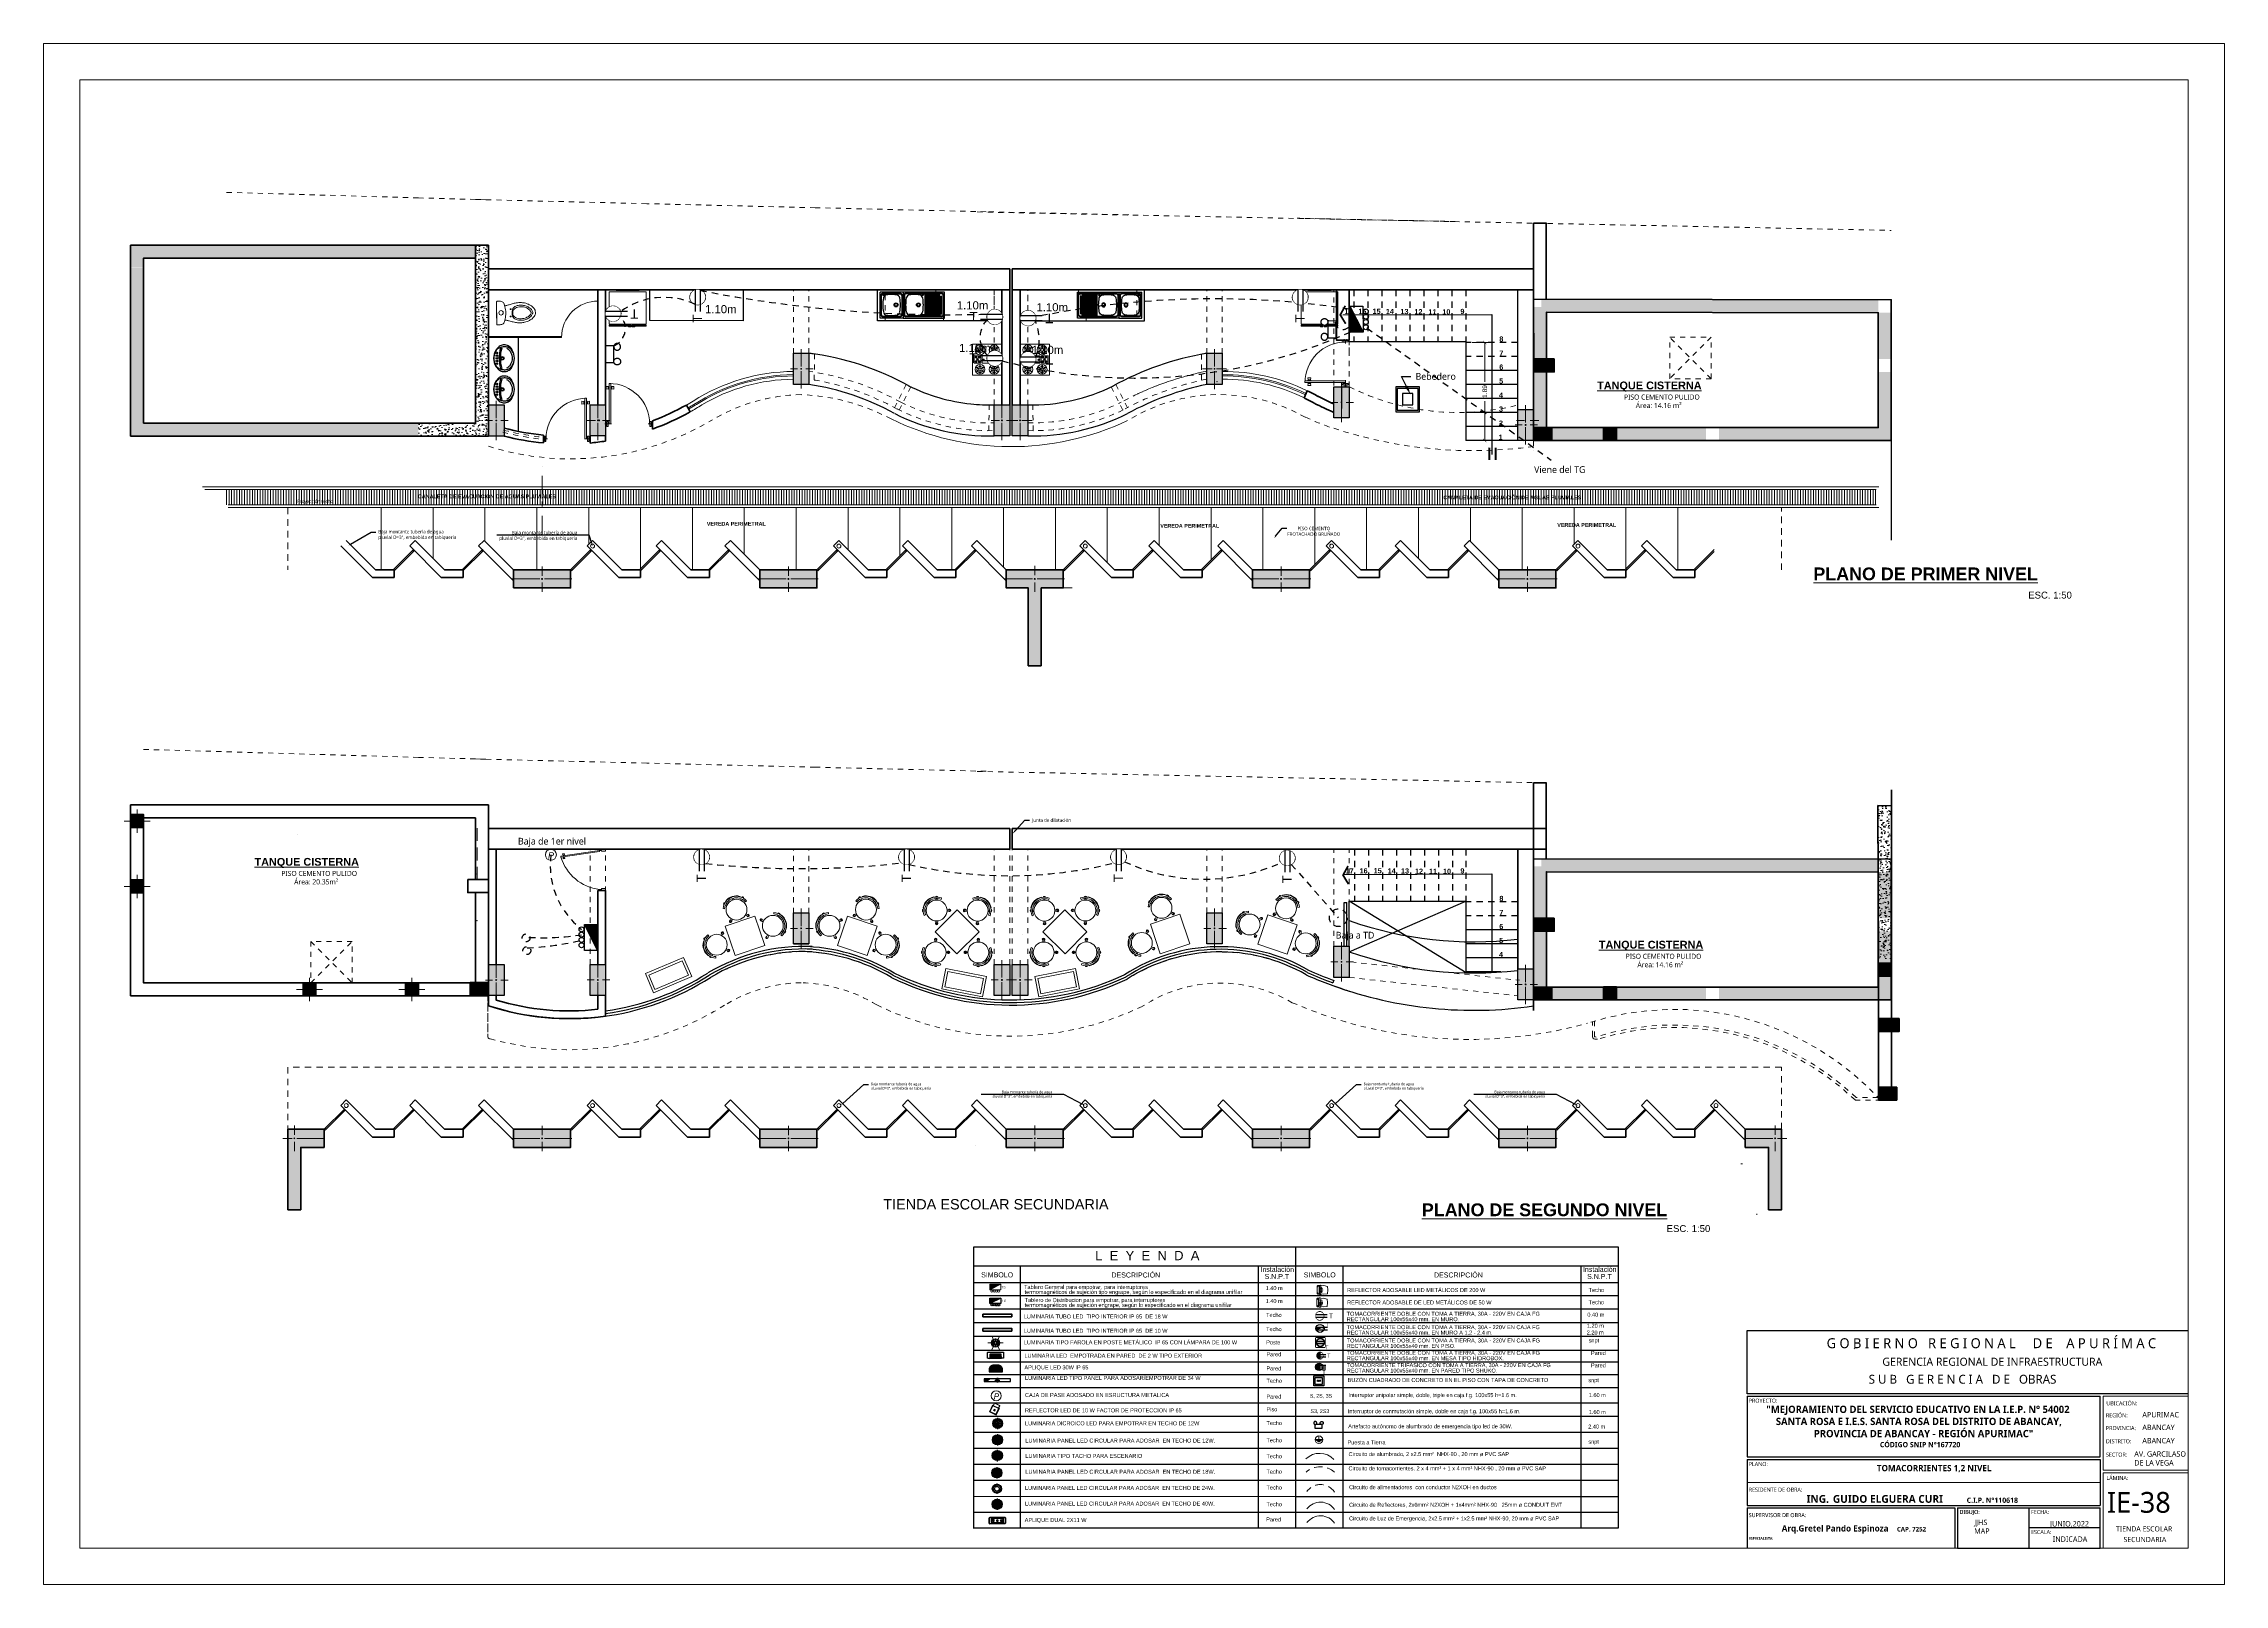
# Model space of a CAD drawing. Header units: millimetres. Extents: x 3632 to 7375, y 1973 to 4120.
# Drawn here: x 3631.81 to 3673.86, y 1974.8 to 2004.5 of the extents above; entities that cross this region are included whole.
import ezdxf
from ezdxf import colors
from ezdxf.entities.mleader import LeaderData, LeaderLine
from ezdxf.enums import TextEntityAlignment as Align
from ezdxf.lldxf.tags import DXFTag
from ezdxf.math import Vec2, Vec3

# ---------------------------------------------------------------- set-up
doc = ezdxf.new("R2010")
doc.units = ezdxf.units.MM
doc.set_wipeout_variables(frame=1)
for name, pattern in [('1CORTE', [1.5, 1, -0.25, 0, -0.25]), ('CONTINUA', [0]), ('DASHED2', [0.375, 0.25, -0.125]), ('Dot & Dashed', [0.670278, 0.352778, -0.176389, 0, -0.141111]), ('HIDDEN2', [0.1875, 0.125, -0.0625]), ('TRAZOS2', [0.375, 0.25, -0.125])]:
    doc.linetypes.add(name, pattern=pattern)
for name, color, linetype in [('.', 40, 'Continuous'), ('ALUMBRADO', 1, 'Continuous'), ('IE-LEYENDA', 142, 'Continuous'), ('RED DE HUMO', 32, 'ACI')]:
    doc.layers.add(name, color=color, linetype=linetype)
for name, color, linetype, lineweight in [('0_Pluma_Nº__1', 8, 'Continuous', 9), ('A-DOOR', 31, 'Continuous', 9), ('AA. Proyeccion Corte', 10, '1CORTE', 50), ('alumbrado exterior', 3, 'Continuous', 15), ('ARQ', 252, 'Continuous', 0), ('Artefactos', 1, 'Continuous', 9), ('Capa1', 7, 'Continuous', 5), ('circ-alumb', 4, 'Continuous', 35), ('COLUMNAS 50', 7, 'Continuous', 50), ('cotas', 7, 'Continuous', 5), ('Cotas varias El', 253, 'Continuous', 13), ('Emergencia', 20, 'Continuous', 25), ('Equipamiento SR', 253, 'Continuous', 0), ('GRAFO 0 BLANCO', 7, 'Continuous', 0), ('GRAFO 4', 7, 'Continuous', 30), ('GRAFO00', 7, 'Continuous', 0), ('I.S. CANALETAS', 12, 'Continuous', 0), ('I.S.-CANALES EVACUACION', 190, 'Continuous', 5), ('IE_ALIMENTADORES', 5, 'Continuous', 30), ('Interior - Mobiliario _Pen_No__16', 124, 'Continuous', 20), ('letras sr', 7, 'Continuous', 5), ('LINEAS_IND.', 252, 'Continuous', 5), ('Membrete', 250, 'Continuous', 15), ('Muebles fijos El', 101, 'Continuous', 0), ('muro de contencion', 211, 'Continuous', 50), ('Muros el', 7, 'Continuous', 50), ('Pisos El', 9, 'Continuous', 0), ('Proyeccciones', 1, 'DASHED2', 13), ('proyecciones', 1, 'DASHED2', 5), ('Puertas El', 4, 'Continuous', 5), ('ROTULO', 253, 'Continuous', 0), ('Sanitarios el', 141, 'Continuous', 15), ('Structural - Bearing_Pen_No__20', 1, 'Continuous', 0), ('Structural - Bearing_Pen_No__21', 7, 'Continuous', 35), ('Terreno & Paisaje - Terrenos_Pluma_Nº__53', 7, 'Continuous', 18), ('TOMACORRIENTE', 5, 'HIDDEN2', 30), ('Vanos', 140, 'Continuous', 5), ('veredas exteriores', 4, 'Continuous', 0)]:
    doc.layers.add(name, color=color, linetype=linetype, lineweight=lineweight)
doc.layers.add('Interior - Furniture _Pen_No__3', color=7, linetype='Continuous', lineweight=18, true_color=0xff6600)
doc.layers.add('Mobiliario', color=7, linetype='Continuous', lineweight=0, true_color=0x7f7f7f)
doc.styles.add('ESC50', font='', dxfattribs={"height": 0.05})
doc.styles.add('Generales', font='trebuc.ttf', dxfattribs={"height": 0.22})
doc.styles.add('GENERATED_STYLE_1', font='')
doc.styles.add('Roberto', font='arial.ttf', dxfattribs={"width": 1.5})
doc.styles.add('Santa Rosa 1 50', font='trebuc.ttf')
doc.styles.get("Standard").update_dxf_attribs({"font": 'arial.ttf'})
doc.styles.add('style1', font='arial.ttf')
doc.styles.add('TITULOS', font='swissek.ttf')
doc.styles.add('TURBO_BASS', font='swisseb.ttf')
doc.styles.get('ESC50').set_extended_font_data('Arial', italic=True)
doc.styles.get('GENERATED_STYLE_1').set_extended_font_data('Arial', bold=True)
tags = doc.linetypes.add('ACI', pattern='A,0.5,-0.2,["ACI",Standard,S=0.1,R=0,X=-0.1,Y=-0.05],-0.25', length=0.95).pattern_tags.tags
tags[6] = DXFTag(74, 10)
doc.dimstyles.new('1EJESB', dxfattribs={"dimscale": 0, "dimtxt": 0.13, "dimasz": 0.0655, "dimexe": 0.12, "dimexo": 0.12, "dimgap": 0.0755, "dimtad": 1, "dimzin": 4, "dimdsep": 46, "dimtxsty": 'Roberto', "dimblk": 'ARCHTICK', "dimcen": 0.065, "dimclrd": 7, "dimclre": 251, "dimclrt": 7, "dimaunit": 1, "dimadec": 0, "dimazin": 1, "dimtfac": 1, "dimtix": 1, "dimtofl": 0, "dimtmove": 0, "dimatfit": 3, "dimldrblk": 'ARROW', "dimfxl": 1, "dimtolj": 1, "dimtzin": 4, "dimlwd": 9, "dimlwe": 9, "dimarcsym": 0})
pattern_1 = [(230, (3345.30698, 1928.97461), (-0.18218467, 0.015939086), [0.01905, -0.20955]), (175, (3345.30698, 1928.97461), (0.03524342, -0.19105685), [0.01524, -0.16764058]), (280.451445, (3345.2918, 1928.97594), (-0.14694125, -0.17511775), [0.01619001, -0.17809024]), (226.1842, (3345.30698, 1928.92381), (-0.27107904, 0.04204233), [0.028575, -0.314325]), (276.63556, (3345.2844, 1928.92732), (-0.23740413, -0.24742612), [0.02428502, -0.2671356]), (171.18415, (3345.30698, 1928.9238), (-0.23740413, -0.24742612), [0.02285997, -0.25145973]), (201, (3345.28158, 1928.93651), (-0.15161439, 0.1022652), [0.01905, -0.20955]), (146, (3345.28158, 1928.93651), (-0.06180203, -0.18418797), [0.01524, -0.16764]), (251.451445, (3345.26895, 1928.94504), (-0.21341642, -0.08192277), [0.01619001, -0.17808994]), (217.5, (3345.306984, 1928.974614), (-0.003088603, -0.084555039), [0, -0.165608, 0, -0.17018, 0, -0.168275]), (187.5, (3345.30698, 1928.97461), (-0.066819663, -0.100180575), [0, -0.097028, 0, -0.161798, 0, -0.064135]), (147.5, (3345.363626, 1928.974614), (-0.135590595, 0.005728744), [0, -0.0635, 0, -0.19812, 0, -0.26289]), (137.5, (3345.38903, 1928.97461), (-0.14812918, -0.02542649), [0, -0.08255, 0, -0.131572, 0, -0.18669])]

# ---------------------------------------------------------------- blocks, each defined once
blk = doc.blocks.new('Columna 1.10 x0.30')
at = {"true_color": 0xc7c8ca}
h = blk.add_hatch(color=9, dxfattribs=at)
h.dxf.hatch_style = 1
h.paths.add_polyline_path([(-234.849, 113.807), (-235.949, 113.807), (-235.949, 113.457), (-234.849, 113.457)])
h.paths.add_polyline_path([(-235.391, 113.632, -1), (-235.408, 113.632, -1)], flags=16)
at = {"layer": 'COLUMNAS 50', "color": 1, "linetype": 'Continuous', "lineweight": 5}
for p, q in [((-235.974, 113.632), (-235.444, 113.632)), ((-235.399, 113.873), (-235.399, 113.693)), ((-235.399, 113.562), (-235.399, 113.382)), ((-234.824, 113.632), (-235.354, 113.632))]:
    blk.add_line(p, q, dxfattribs=at)
at = {"layer": 'COLUMNAS 50', "linetype": 'Continuous'}
blk.add_lwpolyline([(-235.949, 113.457), (-234.849, 113.457), (-234.849, 113.807), (-235.949, 113.807)], close=True, dxfattribs=at)
at = {"layer": 'COLUMNAS 50', "color": 1, "linetype": 'Continuous', "lineweight": 5}
blk.add_circle((-235.399, 113.632), 0.00871, dxfattribs=at)
blk.add_point((-235.399, 113.632), dxfattribs=at)
blk = doc.blocks.new('Columna tipo 3')
at = {"true_color": 0x939598}
h = blk.add_hatch(color=252, dxfattribs=at)
h.dxf.hatch_style = 1
h.paths.add_polyline_path([(-235.085, 45.074), (-235.785, 45.074), (-235.785, 43.524), (-235.535, 43.524), (-235.535, 44.724), (-235.085, 44.724)])
h.paths.add_polyline_path([(-235.668, 44.899, -1), (-235.651, 44.899, -1)], flags=16)
at = {"layer": 'COLUMNAS 50', "linetype": 'Continuous'}
blk.add_lwpolyline([(-235.785, 45.074), (-235.785, 43.524), (-235.535, 43.524), (-235.535, 44.724), (-235.085, 44.724), (-235.085, 45.074)], close=True, dxfattribs=at)
at = {"layer": 'Structural - Bearing_Pen_No__20', "linetype": 'Continuous'}
for p, q in [((-235.66, 44.969), (-235.66, 45.149)), ((-235.705, 44.899), (-235.885, 44.899)), ((-235.66, 44.829), (-235.66, 44.649)), ((-235.085, 44.899), (-235.615, 44.899))]:
    blk.add_line(p, q, dxfattribs=at)
blk.add_circle((-235.66, 44.899), 0.00871, dxfattribs=at)
blk.add_point((-235.66, 44.899), dxfattribs=at)
blk = doc.blocks.new('A$C38FE4421')
at = {"layer": 'COLUMNAS 50', "color": 1, "linetype": 'Continuous', "lineweight": 5}
for p, q in [((0.25, 0.27), (0.25, 0.45)), ((0, 0.225), (0.18, 0.225)), ((0.25, 0.18), (0.25, 0)), ((0.32, 0.225), (0.5, 0.225))]:
    blk.add_line(p, q, dxfattribs=at)
at = {"layer": 'COLUMNAS 50', "linetype": 'Continuous'}
blk.add_lwpolyline([(0.125, 0.35), (0.125, 0.1), (0.375, 0.1), (0.375, 0.35)], close=True, dxfattribs=at)
at = {"layer": 'COLUMNAS 50', "color": 1, "linetype": 'Continuous', "lineweight": 5}
blk.add_circle((0.25, 0.225), 0.00871, dxfattribs=at)
blk.add_point((0.25, 0.225), dxfattribs=at)
blk = doc.blocks.new('bLOQUE D')
at = {"true_color": 0xc7c8ca}
h = blk.add_hatch(color=9, dxfattribs=at)
h.dxf.hatch_style = 1
h.paths.add_polyline_path([(3204.203, 2082.699), (3203.903, 2082.699), (3203.903, 2082.099), (3204.203, 2082.099)])
edge = h.paths.add_edge_path(flags=16)
edge.add_arc((3204.053, 2082.399), 0.00871, 0, 360)
blk.add_lwpolyline([(3203.903, 2082.699), (3204.203, 2082.699), (3204.203, 2082.099), (3203.903, 2082.099)], close=True)
at = {"layer": 'COLUMNAS 50', "color": 1, "linetype": 'Continuous', "lineweight": 5}
for p, q in [((3204.053, 2082.779), (3204.053, 2082.444)), ((3203.983, 2082.399), (3203.848, 2082.399)), ((3204.053, 2082.019), (3204.053, 2082.354)), ((3204.283, 2082.399), (3204.14, 2082.399))]:
    blk.add_line(p, q, dxfattribs=at)
blk.add_circle((3204.053, 2082.399), 0.00871, dxfattribs=at)
blk = doc.blocks.new('INODFLUX-P')
at = {"layer": 'Sanitarios el'}
for p, q in [((0, -0.212), (0, 0.213)), ((0, 0.144), (0, -0.098)), ((0.023, 0.229), (0.067, 0.229)), ((0.258, 0.071), (0.289, 0.071)), ((0.023, -0.228), (0.023, -0.228)), ((0.023, -0.228), (0.067, -0.228)), ((0.258, -0.071), (0.289, -0.071))]:
    blk.add_line(p, q, dxfattribs=at)
for centre, radius in [((0.087, 0.003), 0.0425), ((0.272, 0.071), 0.00872), ((0.272, -0.071), 0.00872)]:
    blk.add_circle(centre, radius, dxfattribs=at)
for points in [[(0, 0.213), (0.004, 0.221), (0.014, 0.227), (0.023, 0.229)], [(0.067, 0.229), (0.096, 0.223), (0.126, 0.208), (0.145, 0.186), (0.157, 0.151), (0.159, 0.139)], [(0.158, 0.145), (0.167, 0.139), (0.187, 0.141)], [(0.187, 0.141), (0.244, 0.156), (0.32, 0.177), (0.404, 0.193), (0.467, 0.194), (0.539, 0.187), (0.59, 0.171), (0.648, 0.144), (0.701, 0.105), (0.743, 0.044), (0.751, 0)], [(0.187, -0.14), (0.244, -0.156), (0.32, -0.176), (0.404, -0.192), (0.467, -0.194), (0.539, -0.186), (0.59, -0.17), (0.648, -0.144), (0.701, -0.104), (0.743, -0.044), (0.751, 0.001)], [(0.298, -0.001), (0.307, 0.06), (0.334, 0.103), (0.374, 0.129), (0.42, 0.141), (0.505, 0.142), (0.58, 0.125), (0.642, 0.087), (0.674, 0.056), (0.688, 0.029), (0.697, 0.008), (0.697, -0.001)], [(0, -0.212), (0.004, -0.221), (0.014, -0.227), (0.023, -0.228)], [(0.067, -0.228), (0.096, -0.222), (0.126, -0.208), (0.145, -0.186), (0.157, -0.15), (0.159, -0.138)], [(0.158, -0.144), (0.167, -0.138), (0.187, -0.14)], [(0.298, -0.001), (0.307, -0.062), (0.334, -0.105), (0.374, -0.131), (0.42, -0.143), (0.505, -0.145), (0.58, -0.128), (0.642, -0.089), (0.674, -0.058), (0.688, -0.031), (0.697, -0.01), (0.697, -0.001)]]:
    blk.add_spline(points, degree=3, dxfattribs=at)
for points, knots in [([(0.159, 0.139), (0.162, 0.122), (0.17, 0.087), (0.178, 0.041), (0.179, 0.011), (0.18, 0)], [0, 0, 0, 0, 0.0500478, 0.1080759, 0.1401372, 0.1401372, 0.1401372, 0.1401372]), ([(0.159, -0.138), (0.162, -0.122), (0.17, -0.087), (0.178, -0.04), (0.179, -0.01), (0.18, 0)], [0, 0, 0, 0, 0.0500478, 0.1080759, 0.1401372, 0.1401372, 0.1401372, 0.1401372]), ([(0.313, -0.001), (0.311, 0.047), (0.338, 0.071), (0.391, 0.109), (0.431, 0.115), (0.507, 0.114), (0.543, 0.109), (0.59, 0.088), (0.608, 0.075), (0.638, 0.052), (0.646, 0.045), (0.655, 0.028), (0.662, 0.016), (0.666, 0.006), (0.667, 0.005), (0.667, 0.004)], [0, 0, 0, 0, 0.1299393, 0.1299393, 0.2598787, 0.2598787, 0.374754, 0.374754, 0.445792, 0.445792, 0.4942707, 0.4942707, 0.5266072, 0.5266072, 0.535214, 0.535214, 0.535214, 0.535214]), ([(0.313, -0.001), (0.311, -0.049), (0.338, -0.073), (0.391, -0.111), (0.431, -0.117), (0.507, -0.116), (0.543, -0.112), (0.59, -0.09), (0.608, -0.078), (0.638, -0.054), (0.646, -0.047), (0.655, -0.031), (0.662, -0.018), (0.666, -0.008), (0.667, -0.007), (0.667, -0.006)], [0, 0, 0, 0, 0.1299393, 0.1299393, 0.2598787, 0.2598787, 0.374754, 0.374754, 0.445792, 0.445792, 0.4942707, 0.4942707, 0.5266072, 0.5266072, 0.535214, 0.535214, 0.535214, 0.535214])]:
    blk.add_open_spline(points, degree=3, knots=knots, dxfattribs=at)
for points in [[(0.667, 0.004), (0.667, 0.004), (0.667, 0.003), (0.667, 0.001)], [(0.657, -0.005), (0.657, -0.004), (0.657, -0.004), (0.657, -0.003)], [(0.667, -0.006), (0.667, -0.006), (0.667, -0.005), (0.667, -0.003)]]:
    blk.add_open_spline(points, degree=3, dxfattribs=at)
blk.add_point((0, 0), dxfattribs=at)
blk = doc.blocks.new('PTA-B')
for p, q in [((0.025, 0.707), (0.023, 0.707)), ((0.023, 0.707), (0.023, 0.685)), ((0.025, 0.685), (0.023, 0.685)), ((0.061, 0.719), (0.025, 0.724)), ((0.025, 0.724), (0.025, 0.669)), ((0.061, 0.674), (0.025, 0.669)), ((0.061, 0.719), (0.061, 0.674)), ((0.072, 0.705), (0.061, 0.705)), ((0.072, 0.688), (0.061, 0.688)), ((0.072, 0.686), (0.072, 0.706)), ((0.076, 0.731), (0.076, 0.661)), ((0.082, 0.731), (0.076, 0.731)), ((0.082, 0.661), (0.076, 0.661)), ((0.082, 0.731), (0.082, 0.661)), ((0.083, 0), (0.083, 0.78)), ((0.083, 0.78), (0.114, 0.78)), ((0.114, 0.78), (0.114, 0)), ((0.115, 0.731), (0.121, 0.731)), ((0.115, 0.731), (0.115, 0.661)), ((0.115, 0.661), (0.121, 0.661)), ((0.121, 0.731), (0.121, 0.661)), ((0.125, 0.686), (0.125, 0.706)), ((0.125, 0.705), (0.136, 0.705)), ((0.125, 0.688), (0.136, 0.688)), ((0.136, 0.719), (0.172, 0.724)), ((0.136, 0.719), (0.136, 0.674)), ((0.136, 0.674), (0.172, 0.669)), ((0.172, 0.724), (0.172, 0.669)), ((0.172, 0.707), (0.174, 0.707)), ((0.172, 0.685), (0.174, 0.685)), ((0.174, 0.707), (0.174, 0.685)), ((0, 0), (0.125, 0)), ((0.015, 0.025), (0.04, 0.025)), ((0.04, -0.05), (0.04, 0.05)), ((0.04, 0.05), (0.065, 0.05)), ((0.065, -0.05), (0.065, 0.05)), ((0.837, 0), (0.907, 0)), ((0.865, -0.05), (0.865, 0.05)), ((0.89, 0.05), (0.865, 0.05)), ((0.89, -0.05), (0.89, 0.05)), ((0.915, 0.025), (0.89, 0.025)), ((0.015, -0.025), (0.04, -0.025)), ((0.04, -0.05), (0.065, -0.05)), ((0.89, -0.05), (0.865, -0.05)), ((0.915, -0.025), (0.89, -0.025))]:
    blk.add_line(p, q)
for centre, radius, start, end in [((0.072, 0.71), 0.00402, 264.8527, 9.8194), ((0.072, 0.682), 0.00402, 350.1806, 95.1473), ((0.083, 0), 0.78, 0, 90), ((0.125, 0.71), 0.00402, 170.1806, 275.1473), ((0.125, 0.682), 0.00402, 84.8527, 189.8194)]:
    blk.add_arc(centre, radius, start, end)
blk = doc.blocks.new('Estufa-p02')
for p, q in [((-0.489, 0.064), (-0.514, 0.041)), ((-0.502, 0.029), (-0.489, 0.062)), ((-0.45, 0.199), (-0.494, 0.225)), ((-0.45, 0.181), (-0.494, 0.155)), ((-0.445, 0.208), (-0.489, 0.234)), ((-0.445, 0.172), (-0.489, 0.146)), ((-0.46, 0.022), (-0.485, -0.002)), ((-0.473, -0.011), (-0.46, 0.022)), ((-0.427, 0.062), (-0.453, 0.038)), ((-0.44, 0.029), (-0.427, 0.062)), ((-0.429, 0.217), (-0.429, 0.268)), ((-0.429, 0.163), (-0.429, 0.111)), ((-0.419, 0.217), (-0.419, 0.268)), ((-0.419, 0.163), (-0.419, 0.111)), ((-0.403, 0.208), (-0.358, 0.234)), ((-0.403, 0.172), (-0.358, 0.146)), ((-0.398, 0.199), (-0.353, 0.225)), ((-0.398, 0.181), (-0.353, 0.155)), ((-0.176, 0.199), (-0.221, 0.225)), ((-0.176, 0.181), (-0.221, 0.155)), ((-0.171, 0.208), (-0.216, 0.234)), ((-0.171, 0.172), (-0.216, 0.146)), ((-0.155, 0.217), (-0.155, 0.268)), ((-0.155, 0.163), (-0.155, 0.111)), ((-0.145, 0.217), (-0.145, 0.268)), ((-0.145, 0.163), (-0.145, 0.111)), ((-0.129, 0.208), (-0.085, 0.234)), ((-0.129, 0.172), (-0.085, 0.146)), ((-0.124, 0.199), (-0.08, 0.225)), ((-0.124, 0.181), (-0.08, 0.155)), ((-0.489, -0.025), (-0.515, -0.049)), ((-0.502, -0.054), (-0.489, -0.021)), ((-0.45, -0.177), (-0.494, -0.151)), ((-0.45, -0.195), (-0.494, -0.221)), ((-0.445, -0.168), (-0.489, -0.142)), ((-0.445, -0.204), (-0.489, -0.23)), ((-0.428, -0.021), (-0.453, -0.045)), ((-0.441, -0.054), (-0.428, -0.021)), ((-0.429, -0.159), (-0.429, -0.108)), ((-0.429, -0.213), (-0.429, -0.265)), ((-0.419, -0.159), (-0.419, -0.108)), ((-0.419, -0.213), (-0.419, -0.265)), ((-0.403, -0.168), (-0.358, -0.142)), ((-0.403, -0.204), (-0.358, -0.23)), ((-0.398, -0.177), (-0.353, -0.151)), ((-0.398, -0.195), (-0.353, -0.221)), ((-0.176, -0.177), (-0.221, -0.151)), ((-0.176, -0.195), (-0.221, -0.221)), ((-0.171, -0.168), (-0.216, -0.142)), ((-0.171, -0.204), (-0.216, -0.23)), ((-0.155, -0.159), (-0.155, -0.108)), ((-0.155, -0.213), (-0.155, -0.265)), ((-0.145, -0.159), (-0.145, -0.108)), ((-0.145, -0.213), (-0.145, -0.265)), ((-0.129, -0.168), (-0.085, -0.142)), ((-0.129, -0.204), (-0.085, -0.23)), ((-0.124, -0.177), (-0.08, -0.151)), ((-0.124, -0.195), (-0.08, -0.221))]:
    blk.add_line(p, q)
for points in [[(-0.565, 0.3), (0, 0.3), (0, -0.3), (-0.565, -0.3)], [(-0.535, 0.074), (-0.406, 0.074), (-0.406, -0.066), (-0.535, -0.066)], [(-0.379, 0.074), (-0.031, 0.074), (-0.031, -0.066), (-0.379, -0.066)]]:
    blk.add_lwpolyline(points, close=True)
for centre, radius in [((-0.424, 0.19), 0.095), ((-0.498, 0.047), 0.018), ((-0.47, 0.007), 0.018), ((-0.437, 0.047), 0.018), ((-0.355, -0.001), 0.0133), ((-0.15, 0.19), 0.095), ((-0.424, -0.186), 0.095), ((-0.498, -0.037), 0.018), ((-0.437, -0.037), 0.018), ((-0.15, -0.186), 0.095)]:
    blk.add_circle(centre, radius)
for centre, radius, start, end in [((-0.492, 0.229), 0.005, 60, 240), ((-0.492, 0.151), 0.005, 120, 300), ((-0.424, 0.19), 0.06, 153.8226, 206.1774), ((-0.424, 0.19), 0.06, 93.8226, 146.1774), ((-0.424, 0.19), 0.06, 213.8226, 266.1774), ((-0.447, 0.203), 0.005, 240, 60), ((-0.447, 0.176), 0.005, 300, 120), ((-0.424, 0.268), 0.005, 360, 180), ((-0.424, 0.217), 0.005, 180, 0), ((-0.424, 0.163), 0.005, 0, 180), ((-0.424, 0.096), 0.005, 180, 360), ((-0.424, 0.19), 0.06, 33.8226, 86.1774), ((-0.424, 0.19), 0.06, 273.8226, 326.1774), ((-0.4, 0.203), 0.005, 120, 300), ((-0.4, 0.176), 0.005, 60, 240), ((-0.424, 0.19), 0.06, 333.8226, 26.1774), ((-0.356, 0.229), 0.005, 300, 120), ((-0.356, 0.151), 0.005, 240, 60), ((-0.218, 0.229), 0.005, 60, 240), ((-0.218, 0.151), 0.005, 120, 300), ((-0.15, 0.19), 0.06, 153.8226, 206.1774), ((-0.15, 0.19), 0.06, 93.8226, 146.1774), ((-0.15, 0.19), 0.06, 213.8226, 266.1774), ((-0.173, 0.203), 0.005, 240, 60), ((-0.173, 0.176), 0.005, 300, 120), ((-0.15, 0.268), 0.005, 360, 180), ((-0.15, 0.217), 0.005, 180, 0), ((-0.15, 0.163), 0.005, 0, 180), ((-0.15, 0.096), 0.005, 180, 360), ((-0.15, 0.19), 0.06, 33.8226, 86.1774), ((-0.15, 0.19), 0.06, 273.8226, 326.1774), ((-0.127, 0.203), 0.005, 120, 300), ((-0.127, 0.176), 0.005, 60, 240), ((-0.15, 0.19), 0.06, 333.8226, 26.1774), ((-0.082, 0.229), 0.005, 300, 120), ((-0.082, 0.151), 0.005, 240, 60), ((-0.492, -0.147), 0.005, 60, 240), ((-0.492, -0.225), 0.005, 120, 300), ((-0.424, -0.186), 0.06, 153.8226, 206.1774), ((-0.424, -0.186), 0.06, 93.8226, 146.1774), ((-0.424, -0.186), 0.06, 213.8226, 266.1774), ((-0.447, -0.173), 0.005, 240, 60), ((-0.447, -0.2), 0.005, 300, 120), ((-0.424, -0.108), 0.005, 360, 180), ((-0.424, -0.159), 0.005, 180, 0), ((-0.424, -0.213), 0.005, 0, 180), ((-0.424, -0.265), 0.005, 180, 360), ((-0.424, -0.186), 0.06, 33.8226, 86.1774), ((-0.424, -0.186), 0.06, 273.8226, 326.1774), ((-0.4, -0.173), 0.005, 120, 300), ((-0.4, -0.2), 0.005, 60, 240), ((-0.424, -0.186), 0.06, 333.8226, 26.1774), ((-0.356, -0.147), 0.005, 300, 120), ((-0.356, -0.225), 0.005, 240, 60), ((-0.218, -0.147), 0.005, 60, 240), ((-0.218, -0.225), 0.005, 120, 300), ((-0.15, -0.186), 0.06, 153.8226, 206.1774), ((-0.15, -0.186), 0.06, 93.8226, 146.1774), ((-0.15, -0.186), 0.06, 213.8226, 266.1774), ((-0.173, -0.173), 0.005, 240, 60), ((-0.173, -0.2), 0.005, 300, 120), ((-0.15, -0.108), 0.005, 360, 180), ((-0.15, -0.159), 0.005, 180, 0), ((-0.15, -0.213), 0.005, 0, 180), ((-0.15, -0.265), 0.005, 180, 360), ((-0.15, -0.186), 0.06, 33.8226, 86.1774), ((-0.15, -0.186), 0.06, 273.8226, 326.1774), ((-0.127, -0.173), 0.005, 120, 300), ((-0.127, -0.2), 0.005, 60, 240), ((-0.15, -0.186), 0.06, 333.8226, 26.1774), ((-0.082, -0.147), 0.005, 300, 120), ((-0.082, -0.225), 0.005, 240, 60)]:
    blk.add_arc(centre, radius, start, end)
blk = doc.blocks.new('Muko07pl')
at = {"color": 0, "linetype": 'ByBlock'}
for p, q in [((-0.224, 0), (0.224, 0)), ((-0.224, -0.016), (-0.224, 0)), ((0.224, -0.016), (0.224, 0)), ((-0.354, -0.044), (0.354, -0.044)), ((-0.354, -0.664), (-0.354, -0.044)), ((-0.224, -0.018), (0.224, -0.018)), ((0.354, -0.044), (0.354, -0.664)), ((0.354, -0.664), (-0.354, -0.664)), ((-0.354, -0.686), (-0.089, -0.686)), ((-0.354, -0.702), (-0.354, -0.686)), ((-0.354, -0.702), (-0.089, -0.702)), ((-0.138, -0.702), (-0.089, -0.702)), ((-0.138, -0.717), (-0.138, -0.702)), ((-0.138, -0.717), (-0.089, -0.717)), ((-0.089, -0.702), (-0.089, -0.686)), ((-0.089, -0.717), (-0.089, -0.702)), ((-0.066, -0.686), (0.354, -0.686)), ((-0.066, -0.702), (-0.066, -0.686)), ((-0.066, -0.717), (-0.066, -0.702)), ((-0.066, -0.702), (-0.017, -0.702)), ((-0.066, -0.702), (0.354, -0.702)), ((-0.066, -0.717), (-0.017, -0.717)), ((-0.017, -0.717), (-0.017, -0.702)), ((0.354, -0.702), (0.354, -0.686))]:
    blk.add_line(p, q, dxfattribs=at)
blk = doc.blocks.new('SBANCO')
for p, q in [((0.175, 0.012), (0.2, 0.012)), ((0.189, 0.122), (0.194, 0.126)), ((0.175, -0.013), (0.2, -0.013)), ((0.189, -0.122), (0.194, -0.126))]:
    blk.add_line(p, q)
for points in [[(-0.131, 0.116), (-0.167, 0.152), (-0.152, 0.167), (-0.116, 0.131)], [(0.116, 0.131), (0.134, 0.149)], [(0.149, 0.134), (0.131, 0.116)], [(0.151, 0.166), (0.152, 0.167), (0.167, 0.152), (0.166, 0.151)], [(-0.116, -0.131), (-0.152, -0.167), (-0.167, -0.152), (-0.131, -0.116)], [(0.134, -0.149), (0.116, -0.131)], [(0.131, -0.116), (0.149, -0.134)], [(0.166, -0.151), (0.167, -0.152), (0.152, -0.167), (0.151, -0.166)]]:
    blk.add_lwpolyline(points)
blk.add_lwpolyline([(0.078, -0.184, 0.660938), (0.078, 0.184), (0.088, 0.207, -0.660938), (0.088, -0.207)], format="xyb", close=True)
blk.add_circle((0, 0), 0.175)
for centre, radius, start, end in [((-0.154, 0.154), 0.0213, 345, 285), ((0.154, 0.154), 0.0213, 192.061, 195), ((0.154, 0.154), 0.0213, 333.0698, 116.9302), ((0.154, 0.154), 0.0213, 255, 257.939), ((0, 0), 0.231, 327.0757, 32.9243), ((-0.154, -0.154), 0.0213, 75, 15), ((0.154, -0.154), 0.0213, 165, 167.939), ((0.154, -0.154), 0.0213, 243.0698, 26.9302), ((0.154, -0.154), 0.0213, 102.061, 105)]:
    blk.add_arc(centre, radius, start, end)
blk = doc.blocks.new('puerta 1.00')
at = {"layer": 'Puertas El'}
for p, q in [((165.765, -11.935), (165.765, -11.885)), ((165.865, -11.935), (165.765, -11.935)), ((165.915, -11.915), (165.865, -11.915)), ((165.865, -11.935), (165.865, -11.915)), ((165.915, -11.915), (165.911, -11.945)), ((165.911, -11.945), (166.841, -12.08)), ((165.915, -11.915), (165.915, -11.885)), ((165.915, -11.915), (166.845, -12.051)), ((166.762, -12.069), (166.758, -12.093)), ((166.76, -12.013), (166.763, -11.993)), ((166.76, -12.013), (166.8, -12.019)), ((166.763, -11.993), (166.802, -11.999)), ((166.766, -12.039), (166.77, -12.014)), ((166.782, -12.072), (166.778, -12.096)), ((166.79, -12.017), (166.786, -12.042)), ((166.8, -12.019), (166.802, -11.999)), ((166.845, -12.051), (166.841, -12.08)), ((166.845, -12.051), (166.841, -12.08)), ((166.845, -12.051), (166.841, -12.08)), ((166.748, -12.092), (166.746, -12.112)), ((166.746, -12.112), (166.785, -12.118)), ((166.748, -12.092), (166.788, -12.098)), ((166.788, -12.098), (166.785, -12.118)), ((165.765, -12.855), (165.765, -12.835)), ((165.765, -12.885), (165.765, -12.835)), ((165.865, -12.835), (165.765, -12.835)), ((165.865, -12.855), (165.865, -12.835)), ((165.915, -12.855), (165.865, -12.855)), ((165.915, -12.885), (165.915, -12.855))]:
    blk.add_line(p, q, dxfattribs=at)
at = {"layer": 'Puertas El', "linetype": 'ByBlock'}
blk.add_arc((165.782, -11.755), 1.108, 276.8989, 342.9435, dxfattribs=at)
blk = doc.blocks.new('vf')
for p, q in [((0.4, 0.462), (-0.841, 0.462)), ((-0.841, -0.038), (-0.841, 0.462)), ((-0.786, 0.444), (-0.455, 0.444)), ((-0.786, 0.434), (-0.455, 0.434)), ((-0.4, 0.462), (-0.4, -0.038)), ((-0.4, 0.462), (-0.4, -0.038)), ((0.345, 0.444), (-0.345, 0.444)), ((0.345, 0.434), (-0.345, 0.434)), ((0.4, -0.038), (0.4, 0.462)), ((-0.826, 0.03), (-0.826, 0.404)), ((-0.816, 0.03), (-0.816, 0.404)), ((-0.786, 0), (-0.455, 0)), ((-0.425, 0.404), (-0.425, 0.03)), ((-0.415, 0.404), (-0.415, 0.03)), ((-0.385, 0.404), (-0.385, 0.03)), ((-0.375, 0.404), (-0.375, 0.03)), ((0.345, 0), (-0.345, 0)), ((0.012, 0.41), (0.31, 0.41)), ((0.012, 0.386), (0.35, 0.386)), ((0.012, 0.362), (0.35, 0.362)), ((0.012, 0.338), (0.35, 0.338)), ((0.012, 0.313), (0.35, 0.313)), ((0.012, 0.289), (0.35, 0.289)), ((0.012, 0.265), (0.35, 0.265)), ((0.012, 0.241), (0.35, 0.241)), ((0.012, 0.217), (0.35, 0.217)), ((0.012, 0.193), (0.35, 0.193)), ((0.012, 0.169), (0.35, 0.169)), ((0.012, 0.145), (0.35, 0.145)), ((0.012, 0.121), (0.35, 0.121)), ((0.012, 0.096), (0.35, 0.096)), ((0.012, 0.072), (0.35, 0.072)), ((0.012, 0.048), (0.35, 0.048)), ((0.012, 0.024), (0.322, 0.024)), ((0.375, 0.03), (0.375, 0.404)), ((0.385, 0.03), (0.385, 0.404)), ((-0.4, -0.038), (-0.841, -0.038)), ((-0.786, -0.01), (-0.455, -0.01)), ((-0.4, -0.038), (0.4, -0.038)), ((0.345, -0.01), (-0.345, -0.01))]:
    blk.add_line(p, q)
for centre, radius in [((-0.78, 0.411), 0.0141), ((-0.02, 0.411), 0.0141), ((-0.535, 0.219), 0.038), ((-0.535, 0.219), 0.0275), ((-0.103, 0.219), 0.038), ((-0.103, 0.219), 0.0275)]:
    blk.add_circle(centre, radius)
for centre, radius, start, end in [((-0.786, 0.404), 0.04, 90, 180), ((-0.786, 0.404), 0.03, 90, 180), ((-0.455, 0.404), 0.04, 0, 90), ((-0.455, 0.404), 0.03, 0, 90), ((-0.345, 0.404), 0.04, 90, 180), ((-0.345, 0.404), 0.03, 90, 180), ((0.345, 0.404), 0.04, 360, 90), ((0.345, 0.404), 0.03, 360, 90), ((-0.786, 0.03), 0.04, 180, 270), ((-0.786, 0.03), 0.03, 180, 270), ((-0.042, 0.217), 0.75, 169.6188, 180), ((-0.042, 0.217), 0.75, 180, 190.3812), ((-0.706, 0.339), 0.075, 97.23, 169.6188), ((-0.706, 0.095), 0.075, 190.3812, 262.77), ((-0.621, -0.331), 0.75, 90, 97.23), ((-0.621, 0.765), 0.75, 262.77, 270), ((-0.621, -0.331), 0.75, 82.77, 90), ((-0.621, 0.765), 0.75, 270, 277.23), ((-0.536, 0.339), 0.075, 10.3812, 82.77), ((-0.536, 0.095), 0.075, 277.23, 349.6188), ((-1.2, 0.217), 0.75, 0, 10.3812), ((-1.2, 0.217), 0.75, 349.6188, 0), ((-0.455, 0.03), 0.04, 270, 0), ((-0.455, 0.03), 0.03, 270, 0), ((-0.345, 0.03), 0.04, 180, 270), ((-0.345, 0.03), 0.03, 180, 270), ((0.4, 0.217), 0.75, 169.6188, 180), ((0.4, 0.217), 0.75, 180, 190.3812), ((-0.264, 0.339), 0.075, 97.23, 169.6188), ((-0.264, 0.095), 0.075, 190.3812, 262.77), ((-0.179, -0.331), 0.75, 90, 97.23), ((-0.179, 0.765), 0.75, 262.77, 270), ((-0.179, -0.331), 0.75, 82.77, 90), ((-0.179, 0.765), 0.75, 270, 277.23), ((-0.094, 0.339), 0.075, 10.3812, 82.77), ((-0.094, 0.095), 0.075, 277.23, 349.6188), ((-0.758, 0.217), 0.75, 360, 10.3812), ((-0.758, 0.217), 0.75, 349.6188, 360), ((0.345, 0.03), 0.04, 270, 360), ((0.345, 0.03), 0.03, 270, 360)]:
    blk.add_arc(centre, radius, start, end)
blk = doc.blocks.new('_ArchTick')
at = {"color": 0, "linetype": 'ByBlock', "const_width": 0.15}
blk.add_lwpolyline([(-0.5, -0.5), (0.5, 0.5)], dxfattribs=at)
blk = doc.blocks.new('*D221')
at = {"color": 251, "linetype": 'CONTINUA', "lineweight": 9, "transparency": 16777216}
for p, q in [((3659.361, 1998.737), (3659.722, 1998.737)), ((3659.361, 1996.847), (3659.722, 1996.847))]:
    blk.add_line(p, q, dxfattribs=at)
at = {"color": 7, "linetype": 'CONTINUA', "lineweight": 9, "transparency": 16777216}
for p, q in [((3659.602, 1998.737), (3659.602, 1997.98)), ((3659.602, 1996.847), (3659.602, 1997.604))]:
    blk.add_line(p, q, dxfattribs=at)
at = {"layer": 'Defpoints', "color": 0, "lineweight": 40, "transparency": 16777216}
for p in [(3659.241, 1998.737), (3659.241, 1996.847), (3659.602, 1996.847)]:
    blk.add_point(p, dxfattribs=at)
at = {"color": 7, "lineweight": 9, "transparency": 16777216, "xscale": 0.0655, "yscale": 0.0655, "zscale": 0.0655}
for p, rotation in [((3659.602, 1998.737), 90), ((3659.602, 1996.847), 270)]:
    blk.add_blockref('_ArchTick', p, dxfattribs=dict(at, rotation=rotation))
at = {"color": 7, "transparency": 16777216, "insert": (3659.602, 1997.792), "char_height": 0.09, "attachment_point": 5, "rotation": 90}
blk.add_mtext('\\A1;1.89', dxfattribs=at)
blk = doc.blocks.new('ARROW')
at = {"layer": 'cotas', "color": 1, "ltscale": 0.5}
blk.add_line((2.5, 0), (-2.5, 0), dxfattribs=at)
at = {"layer": 'cotas', "const_width": 0.635}
blk.add_lwpolyline([(-0.32, 0, 1), (0.32, 0, 1)], format="xyb", close=True, dxfattribs=at)
blk = doc.blocks.new('A$Cd8be8f79')
blk.add_line((0, -0.108), (0.031, -0.108))
for centre, radius in [((-0.102, -0.062), 0.015), ((-0.051, -0.062), 0.015), ((0, -0.166), 0.035), ((0, -0.166), 0.0225), ((0, -0.062), 0.015), ((0.051, -0.062), 0.015), ((0.102, -0.062), 0.015)]:
    blk.add_circle(centre, radius)
for centre, radius, start, end in [((0, -0.312), 0.312, 60.1965, 119.8035), ((-0.151, -0.196), 0.107, 162.642, 183.6576), ((-0.124, -0.209), 0.134, 177.3925, 195.3301), ((-0.059, -0.225), 0.204, 139.4152, 162.642), ((-0.077, -0.196), 0.183, 195.3301, 221.2175), ((0.022, -0.206), 0.242, 162.407, 179.1897), ((-0.045, -0.215), 0.176, 175.9697, 187.6164), ((-0.043, -0.215), 0.178, 187.6164, 210.8024), ((0.014, -0.294), 0.304, 123.9103, 138.5833), ((-0.184, -0.158), 0.03, 111.7839, 166.7564), ((-0.112, -0.235), 0.131, 218.6716, 249.6728), ((-0.014, -0.198), 0.205, 141.5769, 161.5925), ((0, -0.989), 0.881, 77.1826, 102.8174), ((0, -0.845), 0.717, 74.1974, 105.8026), ((-0.041, -0.183), 0.198, 218.565, 236.6722), ((-0.1, -0.229), 0.0902, 195.555, 227.7101), ((-0.026, -0.21), 0.204, 116.7862, 136.849), ((-0.031, -0.179), 0.174, 222.0906, 243.055), ((0, -0.077), 0.322, 240.6853, 299.3147), ((0, -0.156), 0.244, 232.1733, 307.8267), ((0, -0.318), 0.313, 67.8821, 112.1179), ((-0.01, -0.158), 0.202, 240.4039, 257.0248), ((-0.006, -0.202), 0.161, 252.0048, 272.03), ((0.006, -0.202), 0.161, 267.97, 287.9952), ((0.01, -0.158), 0.202, 282.9752, 299.5961), ((0.031, -0.179), 0.174, 296.945, 317.9094), ((0.026, -0.21), 0.204, 43.151, 63.2138), ((0.041, -0.183), 0.198, 303.3278, 321.435), ((-0.014, -0.294), 0.304, 41.4167, 56.0897), ((0.112, -0.235), 0.131, 290.3272, 321.3284), ((0.1, -0.229), 0.0902, 312.2899, 344.445), ((0.014, -0.198), 0.205, 18.4075, 38.4231), ((0.043, -0.215), 0.178, 329.1976, 352.3836), ((0.184, -0.158), 0.03, 13.2436, 68.2161), ((-0.022, -0.206), 0.242, 0.8103, 17.593), ((0.059, -0.225), 0.204, 17.358, 40.5848), ((0.077, -0.196), 0.183, 318.7825, 344.6699), ((0.045, -0.215), 0.176, 352.3836, 4.0303), ((0.151, -0.196), 0.107, 356.3424, 17.358), ((0.124, -0.209), 0.134, 344.6699, 2.6075)]:
    blk.add_arc(centre, radius, start, end)
blk = doc.blocks.new('Tomacorriente con puesta a tierra')
at = {"layer": 'TOMACORRIENTE'}
blk.add_lwpolyline([(0.111, 0.038), (0.106, 0.049), (0.101, 0.06), (0.094, 0.07), (0.086, 0.08), (0.077, 0.088), (0.068, 0.096), (0.057, 0.102), (0.046, 0.108), (0.035, 0.112), (0.023, 0.115), (0.011, 0.117), (-0.002, 0.117), (-0.014, 0.116), (-0.026, 0.114), (-0.038, 0.111), (-0.049, 0.106), (-0.06, 0.101), (-0.07, 0.094), (-0.08, 0.086), (-0.088, 0.077), (-0.096, 0.068), (-0.102, 0.057), (-0.108, 0.046), (-0.112, 0.035), (-0.115, 0.023), (-0.117, 0.011), (-0.117, -0.002), (-0.116, -0.014), (-0.114, -0.026), (-0.111, -0.038), (-0.106, -0.049), (-0.101, -0.06), (-0.094, -0.07), (-0.086, -0.08), (-0.077, -0.088), (-0.068, -0.096), (-0.057, -0.102), (-0.046, -0.108), (-0.035, -0.112), (-0.023, -0.115), (-0.011, -0.117), (0.002, -0.117), (0.014, -0.116), (0.026, -0.114), (0.038, -0.111), (0.049, -0.106), (0.06, -0.101), (0.07, -0.094), (0.08, -0.086), (0.088, -0.077), (0.096, -0.068), (0.102, -0.057), (0.108, -0.046), (0.112, -0.035), (0.115, -0.023), (0.117, -0.011), (0.117, 0.002), (0.116, 0.014), (0.114, 0.026)], close=True, dxfattribs=at)
at = {"layer": 'TOMACORRIENTE', "color": 5, "linetype": 'CONTINUA', "style": 'style1', "text_generation_flag": 4}
blk.add_text('T', height=0.147, rotation=180, dxfattribs=at).set_placement((0.391, -0.069))
blk.add_wipeout([(0.111, 0.038), (0.106, 0.049), (0.101, 0.06), (0.094, 0.07), (0.086, 0.08), (0.077, 0.088), (0.068, 0.096), (0.057, 0.102), (0.046, 0.108), (0.035, 0.112), (0.023, 0.115), (0.011, 0.117), (-0.002, 0.117), (-0.014, 0.116), (-0.026, 0.114), (-0.038, 0.111), (-0.049, 0.106), (-0.06, 0.101), (-0.07, 0.094), (-0.08, 0.086), (-0.088, 0.077), (-0.096, 0.068), (-0.102, 0.057), (-0.108, 0.046), (-0.112, 0.035), (-0.115, 0.023), (-0.117, 0.011), (-0.117, -0.002), (-0.116, -0.014), (-0.114, -0.026), (-0.111, -0.038), (-0.106, -0.049), (-0.101, -0.06), (-0.094, -0.07), (-0.086, -0.08), (-0.077, -0.088), (-0.068, -0.096), (-0.057, -0.102), (-0.046, -0.108), (-0.035, -0.112), (-0.023, -0.115), (-0.011, -0.117), (0.002, -0.117), (0.014, -0.116), (0.026, -0.114), (0.038, -0.111), (0.049, -0.106), (0.06, -0.101), (0.07, -0.094), (0.08, -0.086), (0.088, -0.077), (0.096, -0.068), (0.102, -0.057), (0.108, -0.046), (0.112, -0.035), (0.115, -0.023), (0.117, -0.011), (0.117, 0.002), (0.116, 0.014), (0.114, 0.026)]).dxf.layer = 'TOMACORRIENTE'
at = {"layer": 'TOMACORRIENTE', "color": 5, "linetype": 'CONTINUA'}
for p, q in [((-0.111, 0.039), (0.22, 0.039)), ((-0.111, -0.039), (0.22, -0.039))]:
    blk.add_line(p, q, dxfattribs=at)
blk = doc.blocks.new('TD ALUMBRADO 1')
at = {"layer": 'ALUMBRADO'}
h = blk.add_hatch(color=256, dxfattribs=at)
h.dxf.hatch_style = 1
h.paths.add_polyline_path([(0.25, 0.25), (-0.25, 0), (-0.25, 0.25)])
at = {"layer": 'ALUMBRADO', "color": 5}
for points in [[(0.25, 0.25), (-0.25, 0), (-0.25, 0.25), (0.25, 0.25)], [(0.25, 0.25), (0.25, 0), (-0.25, 0), (-0.25, 0.25), (0.25, 0.25)]]:
    blk.add_lwpolyline(points, dxfattribs=at)
for centre in [(-0.158, -0.055), (-0.057, -0.056), (0.045, -0.057), (0.147, -0.057)]:
    blk.add_circle(centre, 0.0473, dxfattribs=at)
blk = doc.blocks.new('Emergencia')
at = {"layer": 'Emergencia', "color": 5, "lineweight": 30}
for points in [[(0.25, -0.25), (0.25, 0), (-0.25, 0), (-0.25, -0.25)], [(-0.25, -0.222), (-0.25, -0.25), (0.25, -0.25), (0.25, -0.222)]]:
    blk.add_lwpolyline(points, dxfattribs=at)
at = {"color": 1, "lineweight": 5}
blk.add_wipeout([(-0.171, -0.263), (-0.164, -0.267), (-0.158, -0.272), (-0.152, -0.277), (-0.146, -0.283), (-0.141, -0.289), (-0.136, -0.295), (-0.132, -0.302), (-0.129, -0.309), (-0.126, -0.316), (-0.123, -0.324), (-0.121, -0.332), (-0.12, -0.34), (-0.12, -0.348), (-0.12, -0.355), (-0.12, -0.363), (-0.121, -0.371), (-0.123, -0.379), (-0.126, -0.387), (-0.129, -0.394), (-0.133, -0.401), (-0.137, -0.408), (-0.141, -0.414), (-0.147, -0.42), (-0.152, -0.426), (-0.158, -0.431), (-0.165, -0.436), (-0.172, -0.44), (-0.179, -0.443), (-0.186, -0.447), (-0.194, -0.449), (-0.201, -0.451), (-0.209, -0.452), (-0.217, -0.453), (-0.225, -0.453), (-0.233, -0.452), (-0.241, -0.451), (-0.249, -0.449), (-0.256, -0.446), (-0.264, -0.443), (-0.271, -0.44), (-0.277, -0.436), (-0.284, -0.431), (-0.29, -0.426), (-0.295, -0.42), (-0.301, -0.414), (-0.305, -0.408), (-0.309, -0.401), (-0.313, -0.394), (-0.316, -0.386), (-0.319, -0.379), (-0.32, -0.371), (-0.322, -0.363), (-0.322, -0.355), (-0.322, -0.347), (-0.322, -0.339), (-0.32, -0.331), (-0.318, -0.324), (-0.316, -0.316), (-0.313, -0.309), (-0.309, -0.302), (-0.305, -0.295), (-0.3, -0.288), (-0.295, -0.282), (-0.29, -0.277), (-0.284, -0.272), (-0.277, -0.267), (-0.27, -0.263), (-0.263, -0.259), (-0.256, -0.256), (-0.248, -0.254), (-0.241, -0.252), (-0.233, -0.251), (-0.225, -0.25), (-0.217, -0.25), (-0.209, -0.251), (-0.201, -0.252), (-0.193, -0.254), (-0.186, -0.256), (-0.178, -0.259)], dxfattribs=at).dxf.layer = 'Emergencia'
at = {"layer": 'Emergencia', "color": 30, "true_color": 0xf26722}
blk.add_lwpolyline([(-0.171, -0.263), (-0.164, -0.267), (-0.158, -0.272), (-0.152, -0.277), (-0.146, -0.283), (-0.141, -0.289), (-0.136, -0.295), (-0.132, -0.302), (-0.129, -0.309), (-0.126, -0.316), (-0.123, -0.324), (-0.121, -0.332), (-0.12, -0.34), (-0.12, -0.348), (-0.12, -0.355), (-0.12, -0.363), (-0.121, -0.371), (-0.123, -0.379), (-0.126, -0.387), (-0.129, -0.394), (-0.133, -0.401), (-0.137, -0.408), (-0.141, -0.414), (-0.147, -0.42), (-0.152, -0.426), (-0.158, -0.431), (-0.165, -0.436), (-0.172, -0.44), (-0.179, -0.443), (-0.186, -0.447), (-0.194, -0.449), (-0.201, -0.451), (-0.209, -0.452), (-0.217, -0.453), (-0.225, -0.453), (-0.233, -0.452), (-0.241, -0.451), (-0.249, -0.449), (-0.256, -0.446), (-0.264, -0.443), (-0.271, -0.44), (-0.277, -0.436), (-0.284, -0.431), (-0.29, -0.426), (-0.295, -0.42), (-0.301, -0.414), (-0.305, -0.408), (-0.309, -0.401), (-0.313, -0.394), (-0.316, -0.386), (-0.319, -0.379), (-0.32, -0.371), (-0.322, -0.363), (-0.322, -0.355), (-0.322, -0.347), (-0.322, -0.339), (-0.32, -0.331), (-0.318, -0.324), (-0.316, -0.316), (-0.313, -0.309), (-0.309, -0.302), (-0.305, -0.295), (-0.3, -0.288), (-0.295, -0.282), (-0.29, -0.277), (-0.284, -0.272), (-0.277, -0.267), (-0.27, -0.263), (-0.263, -0.259), (-0.256, -0.256), (-0.248, -0.254), (-0.241, -0.252), (-0.233, -0.251), (-0.225, -0.25), (-0.217, -0.25), (-0.209, -0.251), (-0.201, -0.252), (-0.193, -0.254), (-0.186, -0.256), (-0.178, -0.259)], close=True, dxfattribs=at)
at = {"color": 1, "lineweight": 5}
blk.add_wipeout([(0.171, -0.263), (0.164, -0.267), (0.158, -0.272), (0.152, -0.277), (0.146, -0.283), (0.141, -0.289), (0.136, -0.295), (0.132, -0.302), (0.129, -0.309), (0.126, -0.316), (0.123, -0.324), (0.121, -0.332), (0.12, -0.34), (0.12, -0.348), (0.12, -0.355), (0.12, -0.363), (0.121, -0.371), (0.123, -0.379), (0.126, -0.387), (0.129, -0.394), (0.133, -0.401), (0.137, -0.408), (0.141, -0.414), (0.147, -0.42), (0.152, -0.426), (0.158, -0.431), (0.165, -0.436), (0.172, -0.44), (0.179, -0.443), (0.186, -0.447), (0.194, -0.449), (0.201, -0.451), (0.209, -0.452), (0.217, -0.453), (0.225, -0.453), (0.233, -0.452), (0.241, -0.451), (0.249, -0.449), (0.256, -0.446), (0.264, -0.443), (0.271, -0.44), (0.277, -0.436), (0.284, -0.431), (0.29, -0.426), (0.295, -0.42), (0.301, -0.414), (0.305, -0.408), (0.309, -0.401), (0.313, -0.394), (0.316, -0.386), (0.319, -0.379), (0.32, -0.371), (0.322, -0.363), (0.322, -0.355), (0.322, -0.347), (0.322, -0.339), (0.32, -0.331), (0.318, -0.324), (0.316, -0.316), (0.313, -0.309), (0.309, -0.302), (0.305, -0.295), (0.3, -0.288), (0.295, -0.282), (0.29, -0.277), (0.284, -0.272), (0.277, -0.267), (0.27, -0.263), (0.263, -0.259), (0.256, -0.256), (0.248, -0.254), (0.241, -0.252), (0.233, -0.251), (0.225, -0.25), (0.217, -0.25), (0.209, -0.251), (0.201, -0.252), (0.193, -0.254), (0.186, -0.256), (0.178, -0.259)], dxfattribs=at).dxf.layer = 'Emergencia'
blk.add_lwpolyline([(0, 0), (0, 0)])
at = {"layer": 'Emergencia', "color": 30, "true_color": 0xf26722}
blk.add_lwpolyline([(0.171, -0.263), (0.164, -0.267), (0.158, -0.272), (0.152, -0.277), (0.146, -0.283), (0.141, -0.289), (0.136, -0.295), (0.132, -0.302), (0.129, -0.309), (0.126, -0.316), (0.123, -0.324), (0.121, -0.332), (0.12, -0.34), (0.12, -0.348), (0.12, -0.355), (0.12, -0.363), (0.121, -0.371), (0.123, -0.379), (0.126, -0.387), (0.129, -0.394), (0.133, -0.401), (0.137, -0.408), (0.141, -0.414), (0.147, -0.42), (0.152, -0.426), (0.158, -0.431), (0.165, -0.436), (0.172, -0.44), (0.179, -0.443), (0.186, -0.447), (0.194, -0.449), (0.201, -0.451), (0.209, -0.452), (0.217, -0.453), (0.225, -0.453), (0.233, -0.452), (0.241, -0.451), (0.249, -0.449), (0.256, -0.446), (0.264, -0.443), (0.271, -0.44), (0.277, -0.436), (0.284, -0.431), (0.29, -0.426), (0.295, -0.42), (0.301, -0.414), (0.305, -0.408), (0.309, -0.401), (0.313, -0.394), (0.316, -0.386), (0.319, -0.379), (0.32, -0.371), (0.322, -0.363), (0.322, -0.355), (0.322, -0.347), (0.322, -0.339), (0.32, -0.331), (0.318, -0.324), (0.316, -0.316), (0.313, -0.309), (0.309, -0.302), (0.305, -0.295), (0.3, -0.288), (0.295, -0.282), (0.29, -0.277), (0.284, -0.272), (0.277, -0.267), (0.27, -0.263), (0.263, -0.259), (0.256, -0.256), (0.248, -0.254), (0.241, -0.252), (0.233, -0.251), (0.225, -0.25), (0.217, -0.25), (0.209, -0.251), (0.201, -0.252), (0.193, -0.254), (0.186, -0.256), (0.178, -0.259)], close=True, dxfattribs=at)
blk = doc.blocks.new('CAJ A DE PASO EMT')
at = {"layer": 'alumbrado exterior'}
blk.add_circle((0, 0), 0.202, dxfattribs=at)
at = {"layer": 'IE-LEYENDA', "color": 7, "style": 'ESC50'}
blk.add_text('P', height=0.235, dxfattribs=at).set_placement((0.006, -0.14), align=Align.CENTER)
blk = doc.blocks.new('ADOSADO')
at = {"layer": 'ALUMBRADO'}
for points in [[(-0.11, 0.08), (-0.06, 0.08)], [(0.01, 0.2), (0.01, 0.15)], [(0.01, 0.02), (0.01, -0.03)], [(0.07, 0.08), (0.12, 0.08)]]:
    blk.add_lwpolyline(points, dxfattribs=at)
blk.add_circle((0.01, 0.08), 0.0698, dxfattribs=at)
at = {"color": 1}
blk.add_wipeout([(-0.63, 0.02), (0.64, 0.02), (0.64, 0.15), (-0.63, 0.15)], dxfattribs=at).dxf.layer = 'ALUMBRADO'
at = {"layer": 'ALUMBRADO', "linetype": 'TRAZOS2'}
h = blk.add_hatch(color=256, dxfattribs=at)
h.dxf.hatch_style = 1
edge = h.paths.add_edge_path()
edge.add_arc((0.01, 0.08), 0.0698, 0, 360)
at = {"layer": 'ALUMBRADO', "color": 1}
blk.add_lwpolyline([(-0.63, 0.02), (0.64, 0.02), (0.64, 0.15), (-0.63, 0.15)], close=True, dxfattribs=at)
at = {"layer": 'ALUMBRADO', "lineweight": 50}
for points in [[(-0.5, 0.15), (-0.63, 0.04)], [(-0.38, 0.15), (-0.54, 0.02)]]:
    blk.add_lwpolyline(points, dxfattribs=at)
at = {"layer": 'ALUMBRADO'}
for points in [[(-0.11, 0.08), (-0.06, 0.08)], [(0.01, 0.15), (0.01, 0.2)], [(0.01, -0.03), (0.01, 0.02)], [(0.07, 0.08), (0.12, 0.08)]]:
    blk.add_lwpolyline(points, dxfattribs=at)
blk.add_circle((0.01, 0.08), 0.0698, dxfattribs=at)
blk = doc.blocks.new('tomac. 2.2')
at = {"layer": 'TOMACORRIENTE'}
h = blk.add_hatch(color=256, dxfattribs=at)
h.dxf.hatch_style = 1
edge = h.paths.add_edge_path()
edge.add_line((-0.138, 0.049), (0.275, 0.048))
edge.add_line((-0.138, -0.048), (0.275, -0.049))
edge = h.paths.add_edge_path()
edge.add_ellipse((0, 0), major_axis=(0.104, 0.103), ratio=1, start_angle=475.67104, end_angle=514.32896)
edge.add_line((-0.138, -0.048), (0.138, -0.049))
edge.add_ellipse((0, 0), major_axis=(0.104, 0.103), ratio=1, start_angle=655.67104, end_angle=694.32896)
edge.add_line((0.138, 0.048), (-0.138, 0.049))
at = {"layer": 'TOMACORRIENTE', "color": 5, "linetype": 'CONTINUA'}
for p, q in [((-0.138, 0.049), (0.275, 0.048)), ((-0.138, -0.048), (0.275, -0.049))]:
    blk.add_line(p, q, dxfattribs=at)
blk.add_ellipse((0, 0), major_axis=(0.104, 0.103), ratio=1, start_param=5.497787, end_param=11.780972, dxfattribs=at)
at = {"layer": 'TOMACORRIENTE'}
blk.add_text('T', height=0.144, dxfattribs=at).set_placement((0.222, 0.063))
blk = doc.blocks.new('TOMACORRIENTE EN PISO')
at = {"layer": 'TOMACORRIENTE', "linetype": 'CONTINUA', "lineweight": 40}
blk.add_lwpolyline([(-0.166, -0.166), (0.166, -0.166), (0.166, 0.166), (-0.166, 0.166)], close=True, dxfattribs=at)
at = {"layer": 'TOMACORRIENTE', "color": 5, "linetype": 'CONTINUA', "style": 'style1', "text_generation_flag": 4}
blk.add_text('T', height=0.147, rotation=179.88285, dxfattribs=at).set_placement((0.296, -0.251))
at = {"linetype": 'CONTINUA'}
blk.add_wipeout([(-0.166, -0.166), (0.166, -0.166), (0.166, 0.166), (-0.166, 0.166)], dxfattribs=at).dxf.layer = 'TOMACORRIENTE'
at = {"layer": 'TOMACORRIENTE', "color": 5, "linetype": 'CONTINUA', "lineweight": 60}
blk.add_line((-0.142, 0.036), (0.142, 0.036), dxfattribs=at)
at = {"layer": 'TOMACORRIENTE', "color": 5, "linetype": 'CONTINUA'}
blk.add_line((-0.143, -0.033), (0.143, -0.033), dxfattribs=at)
at = {"layer": 'TOMACORRIENTE', "color": 5, "linetype": 'CONTINUA', "lineweight": 40}
blk.add_ellipse((0, 0), major_axis=(0.104, 0.103), ratio=1, start_param=5.497787, end_param=11.780972, dxfattribs=at)
blk = doc.blocks.new('*U211')
at = {"color": 2}
blk.add_lwpolyline([(0, -0.07), (0, 0.07)], dxfattribs=at)
blk = doc.blocks.new('*U212')
at = {"color": 0, "linetype": 'ByBlock', "lineweight": -2, "transparency": 16777216}
blk.add_blockref('*U211', (-0.04, 1.25), dxfattribs=at)
for p, rotation in [((-0.33, 0.75), 120), ((-0.32, 1.08), 59.99999999999999), ((-0.04, 0.59), 180), ((0.24, 0.75), 239.9999999999999), ((0.25, 1.08), 299.9999999999999)]:
    blk.add_blockref('*U211', p, dxfattribs=dict(at, rotation=rotation))
blk = doc.blocks.new('A$C0124305E')
at = {"color": 114, "lineweight": 0}
blk.add_wipeout([(0, 0.3), (0.05, 0.3), (0.08, 0.29), (0.12, 0.27), (0.15, 0.26), (0.18, 0.24), (0.21, 0.21), (0.25, 0.17), (0.27, 0.13), (0.28, 0.1), (0.29, 0.04), (0.3, -0.02), (0.29, -0.05), (0.28, -0.09), (0.27, -0.11), (0.26, -0.13), (0.25, -0.15), (0.24, -0.17), (0.22, -0.2), (0.2, -0.21), (0.17, -0.23), (0.15, -0.25), (0.13, -0.26), (0.11, -0.27), (0.1, -0.27), (0.08, -0.28), (0.05, -0.28), (0, -0.29), (-0.04, -0.29), (-0.09, -0.27), (-0.11, -0.26), (-0.14, -0.25), (-0.17, -0.23), (-0.19, -0.21), (-0.22, -0.19), (-0.24, -0.16), (-0.26, -0.13), (-0.28, -0.08), (-0.29, -0.04), (-0.29, 0), (-0.29, 0.04), (-0.28, 0.07), (-0.27, 0.12), (-0.25, 0.16), (-0.21, 0.2), (-0.18, 0.23), (-0.15, 0.25), (-0.12, 0.27), (-0.04, 0.29)], dxfattribs=at).dxf.layer = 'Capa1'
at = {"layer": 'Capa1', "lineweight": 0, "true_color": 0xfecc66}
h = blk.add_hatch(color=31, dxfattribs=at)
edge = h.paths.add_edge_path()
edge.add_line((0.05, 0.09), (0.05, 0.2))
edge.add_ellipse((0, 0), major_axis=(0.142, 0.142), ratio=1, start_angle=239.152, end_angle=390.848, ccw=False)
edge.add_line((0.05, -0.2), (0.05, -0.08))
edge.add_line((0.05, -0.08), (0.05, -0.05))
edge.add_ellipse((0, 0), major_axis=(0.0504, 0.0504), ratio=1, start_angle=268.6948, end_angle=361.3052)
edge.add_line((0.05, 0.05), (0.05, 0.09))
edge = h.paths.add_edge_path()
edge.add_line((-0.04, -0.06), (-0.04, -0.08))
edge.add_line((-0.04, -0.08), (-0.04, -0.2))
edge.add_ellipse((0, 0), major_axis=(0.142, 0.142), ratio=1, start_angle=56.991, end_angle=213.009, ccw=False)
edge.add_line((-0.04, 0.2), (-0.04, 0.09))
edge.add_line((-0.04, 0.09), (-0.04, 0.06))
edge.add_ellipse((0, 0), major_axis=(0.0504, 0.0504), ratio=1, start_angle=80.9455, end_angle=189.0545)
at = {"layer": 'Capa1', "color": 114, "lineweight": 0}
for p, q in [((-0.04, 0.03), (-0.04, 0.09)), ((0, 0.1), (0, 0.23)), ((0.05, 0.09), (0.05, 0.03)), ((-0.04, -0.08), (-0.04, -0.02)), ((0, -0.09), (0, -0.23)), ((0.05, -0.02), (0.05, -0.08))]:
    blk.add_line(p, q, dxfattribs=at)
for radius in [0.227, 0.201, 0.0712, 0.0539]:
    blk.add_circle((0, 0), radius, dxfattribs=at)
for start, end in [(60.6743, 119.3257), (240.6743, 299.3257)]:
    blk.add_arc((0, 0), 0.0929, start, end, dxfattribs=at)
at = {"rotation": 89.99999999999999}
blk.add_blockref('*U212', (0.92, 0.04), dxfattribs=at)
blk = doc.blocks.new('LUM PARED')
at = {"layer": 'ALUMBRADO'}
h = blk.add_hatch(dxfattribs=at)
h.set_pattern_fill('ANSI31', color=5, scale=2.5)
h.set_pattern_definition([(45, (0, 0.88397), (-0.22097, 0.22097), [])])
edge = h.paths.add_edge_path()
edge.add_line((-2.47, 0), (2.47, 0))
edge.add_line((2.47, 0), (2.47, 1.57))
edge.add_arc((2.27, 1.57), 0.2, 0, 90)
edge.add_line((2.27, 1.77), (-2.27, 1.77))
edge.add_arc((-2.27, 1.57), 0.2, 90, 180)
edge.add_line((-2.47, 1.57), (-2.47, 0))
at = {"layer": 'ALUMBRADO', "color": 5}
for points in [[(-1.08, 1.77), (-2.27, 1.77, 0.414214), (-2.47, 1.57), (-2.47, 0), (-3.25, 0, -0.414214), (-3.45, 0.2), (-3.45, 2.41, -0.414214), (-3.25, 2.61), (-1.11, 2.61), (3.25, 2.61, -0.414214), (3.45, 2.41), (3.45, 0.2, -0.414214), (3.25, 0), (2.47, 0), (2.47, 1.57, 0.414214), (2.27, 1.77)], [(-2.47, 0), (2.47, 0), (2.47, 1.57, 0.414214), (2.27, 1.77), (-2.27, 1.77, 0.414214), (-2.47, 1.57)]]:
    blk.add_lwpolyline(points, format="xyb", close=True, dxfattribs=at)
blk = doc.blocks.new('LED')
at = {"layer": 'ALUMBRADO'}
h = blk.add_hatch(color=256, dxfattribs=at)
h.dxf.hatch_style = 1
edge = h.paths.add_edge_path(flags=17)
edge.add_arc((0, 0), 0.135, 0, 360)
edge = h.paths.add_edge_path()
edge.add_arc((0, 0), 0.162, 0, 360)
for points in [[(-0.185, 0), (-0.082, 0)], [(0, 0.185), (0, 0.082)], [(0.082, 0), (0.185, 0)], [(0, -0.082), (0, -0.185)]]:
    blk.add_lwpolyline(points, dxfattribs=at)
at = {"layer": 'ALUMBRADO', "linetype": 'CONTINUA', "ltscale": 0.003}
for radius in [0.162, 0.135, 0.0824]:
    blk.add_circle((0, 0), radius, dxfattribs=at)
blk = doc.blocks.new('LED PASILLO')
at = {"layer": 'ALUMBRADO'}
h = blk.add_hatch(color=202, dxfattribs=at)
h.dxf.hatch_style = 1
edge = h.paths.add_edge_path()
edge.add_line((0, 0.138), (0, -0.138))
edge.add_line((-0.138, 0), (0.138, 0))
edge = h.paths.add_edge_path()
edge.add_line((0, 0), (0, 0.085))
edge.add_arc((0, 0), 0.0845, 90, 180)
edge.add_line((-0.085, 0), (0, 0))
edge = h.paths.add_edge_path()
edge.add_line((0.085, 0), (0, 0))
edge.add_line((0, 0), (0, -0.085))
edge.add_arc((0, 0), 0.0845, 270, 360)
at = {"layer": 'ALUMBRADO', "color": 202}
for points in [[(-0.138, 0), (0.138, 0)], [(0, 0.138), (0, -0.138)]]:
    blk.add_lwpolyline(points, dxfattribs=at)
for radius in [0.122, 0.103, 0.0845]:
    blk.add_circle((0, 0), radius, dxfattribs=at)
blk = doc.blocks.new('LED SUM')
at = {"layer": 'ALUMBRADO', "color": 44}
for p, q in [((-0.138, 0), (0.138, 0)), ((0, 0.138), (0, -0.138))]:
    blk.add_line(p, q, dxfattribs=at)
for radius in [0.122, 0.096, 0.0698, 0.0436, 0.0175]:
    blk.add_circle((0, 0), radius, dxfattribs=at)
blk = doc.blocks.new('LED CENTRAL')
at = {"layer": 'ALUMBRADO'}
h = blk.add_hatch(color=5, dxfattribs=at)
h.dxf.hatch_style = 1
edge = h.paths.add_edge_path()
edge.add_arc((0, 0), 0.0845, 0, 360)
at = {"layer": 'ALUMBRADO', "color": 5}
for points in [[(-0.138, 0), (0.138, 0)], [(0, 0.138), (0, -0.138)]]:
    blk.add_lwpolyline(points, dxfattribs=at)
for radius in [0.122, 0.103, 0.0845]:
    blk.add_circle((0, 0), radius, dxfattribs=at)
blk = doc.blocks.new('LUM PARED 20 W')
at = {"layer": 'ALUMBRADO', "color": 6}
blk.add_lwpolyline([(-0.05, -0.15), (0.05, -0.15, 0.414214), (0.15, -0.05), (0.15, 0), (-0.15, 0), (-0.15, -0.05, 0.414214)], format="xyb", close=True, dxfattribs=at)
for points in [[(-0.15, -0.025), (0.15, -0.025)], [(-0.15, -0.05), (0.15, -0.05)], [(-0.147, -0.075), (0.147, -0.075)], [(-0.137, -0.1), (0.137, -0.1)], [(-0.116, -0.125), (0.116, -0.125)]]:
    blk.add_lwpolyline(points, dxfattribs=at)
blk = doc.blocks.new('REFLECTOR NEOS')
at = {"layer": 'Artefactos', "color": 5, "lineweight": 20, "ltscale": 0.1}
for points in [[(-0.25, -0.01), (-0.25, 0.29), (-0.2, 0.35), (-0.06, 0.35), (-0.05, 0.36), (-0.01, 0.37), (0.03, 0.37), (0.07, 0.36), (0.09, 0.34), (0.09, 0.33)], [(-0.07, 0.32), (-0.07, 0.34), (-0.13, 0.34), (-0.24, 0.21), (-0.24, -0.01)], [(-0.09, 0.32), (-0.09, -0.33), (0.29, -0.36), (0.6, -0.29), (0.63, -0.01), (0.6, 0.3), (0.29, 0.34), (-0.09, 0.32)], [(-0.25, -0.01), (-0.25, -0.3), (-0.2, -0.36), (-0.06, -0.36), (-0.05, -0.37), (-0.01, -0.38), (0.03, -0.38), (0.07, -0.37), (0.09, -0.35), (0.09, -0.34)], [(-0.07, -0.33), (-0.07, -0.35), (-0.13, -0.35), (-0.24, -0.22), (-0.24, -0.01)]]:
    blk.add_lwpolyline(points, dxfattribs=at)
for centre in [(-0.04, 0.26), (-0.04, 0.21), (-0.04, 0.17), (-0.04, 0.13), (-0.04, 0.09), (-0.04, 0.04), (-0.04, 0), (0, 0.26), (0, 0.26), (0, 0.21), (0, 0.17), (0, 0.13), (0, 0.09), (0, 0.04), (0, 0), (0.04, 0.26), (0.04, 0.26), (0.04, 0.21), (0.04, 0.17), (0.04, 0.13), (0.04, 0.09), (0.04, 0.04), (0.04, 0), (0.09, 0.21), (0.09, 0.17), (0.09, 0.13), (0.09, 0.09), (0.09, 0.04), (0.09, 0), (0.13, 0.21), (0.13, 0.17), (0.13, 0.13), (0.13, 0.09), (0.13, 0.04), (0.13, 0), (0.17, 0.17), (0.17, 0.13), (0.17, 0.09), (0.17, 0.04), (0.17, 0), (0.22, 0.09), (0.22, 0.04), (0.22, 0), (-0.04, -0.04), (-0.04, -0.09), (-0.04, -0.13), (-0.04, -0.17), (-0.04, -0.22), (-0.04, -0.26), (0, -0.04), (0, -0.09), (0, -0.13), (0, -0.17), (0, -0.22), (0, -0.26), (0.04, -0.04), (0.04, -0.09), (0.04, -0.13), (0.04, -0.17), (0.04, -0.22), (0.04, -0.26), (0.09, -0.04), (0.09, -0.09), (0.09, -0.13), (0.09, -0.17), (0.09, -0.22), (0.13, -0.04), (0.13, -0.09), (0.13, -0.13), (0.13, -0.17), (0.13, -0.22), (0.17, -0.04), (0.17, -0.09), (0.17, -0.13), (0.17, -0.17), (0.22, -0.04), (0.22, -0.09)]:
    blk.add_circle(centre, 0.00486, dxfattribs=at)
blk = doc.blocks.new('llum')
at = {"layer": 'Artefactos', "lineweight": 9, "xscale": 0.75, "yscale": 0.75, "zscale": 0.75, "rotation": 270}
blk.add_blockref('REFLECTOR NEOS', (0, 0), dxfattribs=at)
blk = doc.blocks.new('IDROBOX')
at = {"layer": 'TOMACORRIENTE'}
blk.add_lwpolyline([(0.14, 0.05), (0.13, 0.06), (0.13, 0.07), (0.12, 0.09), (0.11, 0.1), (0.1, 0.11), (0.08, 0.12), (0.07, 0.13), (0.06, 0.13), (0.04, 0.14), (0.03, 0.14), (0.01, 0.15), (0, 0.15), (-0.02, 0.15), (-0.03, 0.14), (-0.05, 0.14), (-0.06, 0.13), (-0.07, 0.13), (-0.09, 0.12), (-0.1, 0.11), (-0.11, 0.1), (-0.12, 0.08), (-0.13, 0.07), (-0.13, 0.06), (-0.14, 0.04), (-0.14, 0.03), (-0.15, 0.01), (-0.15, 0), (-0.15, -0.02), (-0.14, -0.03), (-0.14, -0.05), (-0.13, -0.06), (-0.13, -0.07), (-0.12, -0.09), (-0.11, -0.1), (-0.1, -0.11), (-0.08, -0.12), (-0.07, -0.13), (-0.06, -0.13), (-0.04, -0.14), (-0.03, -0.14), (-0.01, -0.15), (0, -0.15), (0.02, -0.15), (0.03, -0.14), (0.05, -0.14), (0.06, -0.13), (0.07, -0.13), (0.09, -0.12), (0.1, -0.11), (0.11, -0.1), (0.12, -0.08), (0.13, -0.07), (0.13, -0.06), (0.14, -0.04), (0.14, -0.03), (0.15, -0.01), (0.15, 0), (0.15, 0.02), (0.14, 0.03)], close=True, dxfattribs=at)
at = {"layer": 'TOMACORRIENTE', "color": 5, "linetype": 'CONTINUA', "style": 'style1', "text_generation_flag": 4}
blk.add_text('T', height=0.183, rotation=179.8829, dxfattribs=at).set_placement((0.49, -0.09))
blk.add_wipeout([(0.14, 0.05), (0.13, 0.06), (0.13, 0.07), (0.12, 0.09), (0.11, 0.1), (0.1, 0.11), (0.08, 0.12), (0.07, 0.13), (0.06, 0.13), (0.04, 0.14), (0.03, 0.14), (0.01, 0.15), (0, 0.15), (-0.02, 0.15), (-0.03, 0.14), (-0.05, 0.14), (-0.06, 0.13), (-0.07, 0.13), (-0.09, 0.12), (-0.1, 0.11), (-0.11, 0.1), (-0.12, 0.08), (-0.13, 0.07), (-0.13, 0.06), (-0.14, 0.04), (-0.14, 0.03), (-0.15, 0.01), (-0.15, 0), (-0.15, -0.02), (-0.14, -0.03), (-0.14, -0.05), (-0.13, -0.06), (-0.13, -0.07), (-0.12, -0.09), (-0.11, -0.1), (-0.1, -0.11), (-0.08, -0.12), (-0.07, -0.13), (-0.06, -0.13), (-0.04, -0.14), (-0.03, -0.14), (-0.01, -0.15), (0, -0.15), (0.02, -0.15), (0.03, -0.14), (0.05, -0.14), (0.06, -0.13), (0.07, -0.13), (0.09, -0.12), (0.1, -0.11), (0.11, -0.1), (0.12, -0.08), (0.13, -0.07), (0.13, -0.06), (0.14, -0.04), (0.14, -0.03), (0.15, -0.01), (0.15, 0), (0.15, 0.02), (0.14, 0.03)]).dxf.layer = 'TOMACORRIENTE'
at = {"layer": 'TOMACORRIENTE'}
h = blk.add_hatch(color=256, dxfattribs=at)
h.dxf.hatch_style = 1
edge = h.paths.add_edge_path()
edge.add_line((0, 0.15), (0, -0.15))
h.paths.add_polyline_path([(0, 0.15), (0, 0.15), (-0.02, 0.15), (-0.03, 0.14), (-0.05, 0.14), (-0.06, 0.13), (-0.07, 0.13), (-0.09, 0.12), (-0.1, 0.11), (-0.11, 0.1), (-0.12, 0.08), (-0.13, 0.07), (-0.13, 0.06), (-0.14, 0.04), (-0.14, 0.03), (-0.15, 0.01), (-0.15, 0), (-0.15, -0.02), (-0.14, -0.03), (-0.14, -0.05), (-0.13, -0.06), (-0.13, -0.07), (-0.12, -0.09), (-0.11, -0.1), (-0.1, -0.11), (-0.08, -0.12), (-0.07, -0.13), (-0.06, -0.13), (-0.04, -0.14), (-0.03, -0.14), (-0.01, -0.15), (0, -0.15)])
at = {"layer": 'TOMACORRIENTE', "color": 5, "linetype": 'CONTINUA'}
for p, q in [((-0.14, 0.05), (0.27, 0.05)), ((-0.14, -0.05), (0.27, -0.05))]:
    blk.add_line(p, q, dxfattribs=at)
blk.add_lwpolyline([(0, 0.15), (0, -0.15)], dxfattribs=at)
blk = doc.blocks.new('TOMACOR TRIFASICO')
at = {"layer": 'TOMACORRIENTE', "linetype": 'CONTINUA'}
h = blk.add_hatch(color=256, dxfattribs=at)
h.dxf.hatch_style = 1
edge = h.paths.add_edge_path()
edge.add_line((0, 0.17), (0, -0.17))
h.paths.add_polyline_path([(0, 0.17, 0.414214), (-0.17, 0, 0.414214), (0, -0.17)])
at = {"layer": 'TOMACORRIENTE', "color": 5, "linetype": 'CONTINUA'}
for p, q in [((-0.17, 0), (0.31, 0)), ((-0.15, 0.08), (0.31, 0.08)), ((-0.15, -0.09), (0.31, -0.09))]:
    blk.add_line(p, q, dxfattribs=at)
at = {"layer": 'TOMACORRIENTE', "linetype": 'CONTINUA'}
blk.add_lwpolyline([(0, 0.17), (0, -0.17)], dxfattribs=at)
blk.add_circle((0, 0), 0.169, dxfattribs=at)
at = {"layer": 'TOMACORRIENTE', "color": 5, "linetype": 'CONTINUA', "style": 'style1', "text_generation_flag": 4}
blk.add_text('T', height=0.183, rotation=179.8829, dxfattribs=at).set_placement((0.3, -0.33))
blk = doc.blocks.new('REFLECTOR DE 10W')
at = {"layer": '.', "true_color": 0xf8d731}
h = blk.add_hatch(color=40, dxfattribs=at)
h.dxf.hatch_style = 1
h.paths.add_polyline_path([(-0.051, 0.075), (-0.201, 0.075), (-0.201, -0.075), (-0.051, -0.075)])
h.paths.add_polyline_path([(-0.063, -0.063), (-0.189, -0.063), (-0.189, 0.063), (-0.063, 0.063)], flags=16)
h.paths.add_polyline_path([(-0.111, 0.014), (-0.111, -0.014), (-0.14, -0.014), (-0.14, 0.014)], flags=0)
at = {"layer": '.'}
h = blk.add_hatch(color=5, dxfattribs=at)
h.dxf.hatch_style = 1
h.paths.add_polyline_path([(-0.14, 0.014), (-0.14, -0.014), (-0.111, -0.014), (-0.111, 0.014)])
at = {"layer": 'alumbrado exterior', "color": 40, "true_color": 0xf8d731}
for points in [[(-0.201, 0.075), (-0.051, 0.075), (-0.051, -0.075), (-0.201, -0.075)], [(-0.189, 0.063), (-0.063, 0.063), (-0.063, -0.063), (-0.189, -0.063)]]:
    blk.add_lwpolyline(points, close=True, dxfattribs=at)
at = {"layer": 'alumbrado exterior', "color": 5}
blk.add_lwpolyline([(-0.14, 0.014), (-0.111, 0.014), (-0.111, -0.014), (-0.14, -0.014)], close=True, dxfattribs=at)
at = {"layer": 'alumbrado exterior'}
for points in [[(-0.051, 0.061), (0.004, 0.061), (0.004, -0.061), (-0.051, -0.061)], [(-0.051, 0.057), (0, 0.057), (0, -0.057), (-0.051, -0.057)]]:
    blk.add_lwpolyline(points, dxfattribs=at)
blk = doc.blocks.new('buzon')
at = {"layer": 'IE_ALIMENTADORES', "color": 32, "true_color": 0xcd6928}
for points in [[(-0.5, 0.5), (0.5, 0.5), (0.5, -0.5), (-0.5, -0.5)], [(-0.35, 0.35), (0.35, 0.35), (0.35, -0.35), (-0.35, -0.35)], [(-0.2, 0), (0.2, 0), (0.2, 0), (-0.2, 0)]]:
    blk.add_lwpolyline(points, close=True, dxfattribs=at)
at = {"layer": 'IE_ALIMENTADORES', "insert": (-0.2, 0.13), "char_height": 0.25, "attachment_point": 1}
blk.add_mtext_dynamic_manual_height_columns('BZ', width=1.9177, gutter_width=12.5, heights=[0], dxfattribs=at)
blk = doc.blocks.new('41')
at = {"layer": 'Artefactos', "color": 6, "lineweight": 20, "ltscale": 0.1}
for points in [[(125.832, 244), (125.832, 244.073), (125.845, 244.088), (125.878, 244.088), (125.882, 244.091), (125.89, 244.093), (125.902, 244.093), (125.911, 244.091), (125.915, 244.087), (125.916, 244.084)], [(125.832, 244), (125.832, 243.928), (125.845, 243.913), (125.878, 243.913), (125.882, 243.91), (125.89, 243.908), (125.902, 243.908), (125.911, 243.91), (125.915, 243.914), (125.916, 243.917)], [(125.877, 244.081), (125.877, 244.086), (125.862, 244.086), (125.834, 244.053), (125.834, 244)], [(125.877, 243.92), (125.877, 243.915), (125.862, 243.915), (125.834, 243.948), (125.834, 244)], [(125.87, 243.92), (125.87, 244.081), (125.967, 244.087), (126.044, 244.072), (126.05, 244), (126.044, 243.925), (125.967, 243.913), (125.87, 243.92)]]:
    blk.add_lwpolyline(points, dxfattribs=at)
for centre in [(125.882, 244.064), (125.882, 244.053), (125.882, 244.042), (125.882, 244.031), (125.882, 244.021), (125.882, 244.01), (125.882, 243.999), (125.882, 243.988), (125.882, 243.978), (125.894, 244.064), (125.894, 244.053), (125.894, 244.042), (125.894, 244.031), (125.894, 244.021), (125.894, 244.01), (125.894, 243.999), (125.894, 243.988), (125.894, 243.978), (125.905, 244.064), (125.905, 244.053), (125.905, 244.042), (125.905, 244.031), (125.905, 244.021), (125.905, 244.01), (125.905, 243.999), (125.905, 243.988), (125.905, 243.978), (125.916, 244.053), (125.916, 244.042), (125.916, 244.031), (125.916, 244.021), (125.916, 244.01), (125.916, 243.999), (125.916, 243.988), (125.916, 243.978), (125.926, 244.053), (125.926, 244.042), (125.926, 244.031), (125.926, 244.021), (125.926, 244.01), (125.926, 243.999), (125.926, 243.988), (125.926, 243.978), (125.937, 244.042), (125.937, 244.031), (125.937, 244.021), (125.937, 244.01), (125.937, 243.999), (125.937, 243.988), (125.937, 243.978), (125.948, 244.021), (125.948, 244.01), (125.948, 243.999), (125.948, 243.988), (125.948, 243.978), (125.882, 243.967), (125.882, 243.956), (125.882, 243.946), (125.882, 243.935), (125.894, 243.967), (125.894, 243.956), (125.894, 243.946), (125.894, 243.935), (125.894, 243.935), (125.905, 243.967), (125.905, 243.956), (125.905, 243.946), (125.904, 243.935), (125.905, 243.935), (125.916, 243.967), (125.916, 243.956), (125.916, 243.946), (125.926, 243.967), (125.926, 243.956), (125.926, 243.946), (125.937, 243.967), (125.937, 243.956)]:
    blk.add_circle(centre, 0.00121, dxfattribs=at)
blk = doc.blocks.new('411')
at = {"layer": 'ALUMBRADO'}
h = blk.add_hatch(color=1, dxfattribs=at)
h.dxf.hatch_style = 1
edge = h.paths.add_edge_path()
edge.add_line((114.303, 245.266), (114.073, 245.266))
edge.add_line((114.188, 245.382), (114.188, 245.151))
edge = h.paths.add_edge_path()
edge.add_line((114.188, 245.266), (114.259, 245.266))
edge.add_arc((114.188, 245.266), 0.0707, 0, 90)
edge.add_line((114.188, 245.337), (114.188, 245.266))
edge = h.paths.add_edge_path()
edge.add_line((114.188, 245.196), (114.188, 245.266))
edge.add_line((114.188, 245.266), (114.118, 245.266))
edge.add_arc((114.188, 245.266), 0.0707, 180, 270)
at = {"layer": 'ALUMBRADO', "color": 5}
for points in [[(114.188, 245.382), (114.188, 245.151)], [(114.303, 245.266), (114.073, 245.266)]]:
    blk.add_lwpolyline(points, dxfattribs=at)
for radius in [0.102, 0.086, 0.0707]:
    blk.add_circle((114.188, 245.266), radius, dxfattribs=at)
blk = doc.blocks.new('d')
at = {"layer": 'ALUMBRADO'}
h = blk.add_hatch(color=1, dxfattribs=at)
h.dxf.hatch_style = 1
edge = h.paths.add_edge_path()
edge.add_arc((114.505, 245.331), 0.0707, 0, 360)
at = {"layer": 'ALUMBRADO', "color": 5}
for points in [[(114.39, 245.331), (114.62, 245.331)], [(114.505, 245.446), (114.505, 245.215)]]:
    blk.add_lwpolyline(points, dxfattribs=at)
for radius in [0.102, 0.086, 0.0707]:
    blk.add_circle((114.505, 245.331), radius, dxfattribs=at)
blk = doc.blocks.new('dir')
at = {"layer": 'A-DOOR', "color": 2, "lineweight": 40}
for centre in [(114.374, 247.026), (114.456, 247.026), (114.534, 247.026)]:
    blk.add_circle(centre, 0.0144, dxfattribs=at)
at = {"layer": 'ALUMBRADO', "color": 5, "lineweight": 40}
for p, q in [((114.292, 246.975), (114.292, 247.078)), ((114.301, 247.087), (114.401, 247.088)), ((114.338, 247.062), (114.338, 246.989)), ((114.338, 247.062), (114.338, 246.989)), ((114.56, 247.073), (114.347, 247.072)), ((114.403, 247.072), (114.347, 247.072)), ((114.401, 247.088), (114.606, 247.089)), ((114.56, 247.073), (114.403, 247.072)), ((114.57, 246.99), (114.569, 247.063)), ((114.57, 246.99), (114.569, 247.063)), ((114.615, 247.08), (114.616, 246.976)), ((114.57, 246.967), (114.302, 246.965)), ((114.348, 246.979), (114.56, 246.981)), ((114.348, 246.979), (114.504, 246.98)), ((114.606, 246.967), (114.57, 246.967))]:
    blk.add_line(p, q, dxfattribs=at)
for centre, start, end in [((114.301, 247.078), 90.328, 180.328), ((114.347, 247.062), 90.328, 180.328), ((114.347, 247.062), 90.328, 180.328), ((114.56, 247.063), 0.328, 90.328), ((114.56, 247.063), 0.328, 90.328), ((114.606, 247.08), 0.328, 90.328), ((114.302, 246.975), 180.328, 270.328), ((114.348, 246.989), 180.328, 270.328), ((114.348, 246.989), 180.328, 270.328), ((114.56, 246.99), 270.328, 0.328), ((114.56, 246.99), 270.328, 0.328), ((114.606, 246.976), 270.328, 0.328)]:
    blk.add_arc(centre, 0.00937, start, end, dxfattribs=at)
blk = doc.blocks.new('LYYYY')
at = {"layer": 'ROTULO'}
h = blk.add_hatch(color=5, dxfattribs=at)
h.dxf.hatch_style = 1
h.paths.add_polyline_path([(267.268, -133.161), (266.934, -133.328), (266.934, -133.161)])
at = {"layer": 'A-DOOR', "color": 2, "lineweight": 35}
blk.add_lwpolyline([(266.727, -134.059), (267.595, -134.059), (267.595, -134.14), (266.727, -134.14)], close=True, dxfattribs=at)
at = {"layer": 'IE-LEYENDA', "linetype": 'Continuous'}
for p, q in [((266.438, -132.044), (266.438, -140.512)), ((285.873, -132.045), (266.438, -132.044)), ((276.152, -140.495), (276.152, -132.044)), ((285.873, -140.496), (285.873, -132.045)), ((285.873, -132.618), (266.438, -132.617)), ((267.849, -132.617), (267.849, -135.045)), ((275.029, -140.495), (275.029, -132.617)), ((276.152, -140.495), (276.156, -132.617)), ((284.75, -140.496), (284.75, -132.618)), ((266.438, -133.104), (276.152, -133.105)), ((276.143, -133.105), (285.865, -133.105)), ((266.438, -133.495), (276.152, -133.496)), ((266.438, -133.896), (276.152, -133.896)), ((276.152, -133.496), (285.865, -133.496)), ((266.438, -134.312), (276.152, -134.312)), ((266.438, -134.729), (276.152, -134.729)), ((266.438, -135.145), (276.152, -135.145)), ((267.849, -135.045), (267.849, -140.495)), ((276.152, -134.729), (285.873, -134.729)), ((276.152, -135.145), (285.873, -135.145)), ((266.438, -135.498), (276.161, -135.498)), ((266.438, -135.882), (276.161, -135.883)), ((276.154, -135.498), (285.876, -135.498)), ((276.161, -135.883), (285.882, -135.883)), ((266.438, -136.267), (276.161, -136.267)), ((276.161, -136.267), (285.882, -136.268)), ((266.438, -136.728), (276.161, -136.728)), ((266.438, -137.131), (276.16, -137.131)), ((276.16, -137.131), (285.873, -137.132)), ((276.161, -136.728), (285.873, -136.728)), ((266.438, -137.613), (276.16, -137.613)), ((266.438, -138.095), (276.16, -138.095)), ((266.438, -138.577), (276.161, -138.577)), ((276.16, -138.095), (285.873, -138.095)), ((276.161, -138.577), (285.873, -138.577)), ((266.438, -139.058), (276.161, -139.059)), ((276.161, -139.059), (285.882, -139.059)), ((266.438, -139.548), (276.161, -139.549)), ((266.438, -139.548), (276.161, -139.549)), ((276.16, -139.549), (285.882, -139.549)), ((266.43, -140.022), (276.152, -140.022)), ((266.43, -140.495), (276.152, -140.495)), ((276.151, -140.495), (285.873, -140.496)), ((276.152, -140.022), (285.873, -140.022))]:
    blk.add_line(p, q, dxfattribs=at)
at = {"layer": 'ROTULO', "color": 7, "linetype": 'Continuous'}
for p, q in [((276.735, -137.832), (276.962, -137.832)), ((276.749, -137.843), (276.948, -137.843)), ((276.763, -137.854), (276.934, -137.854)), ((276.778, -137.866), (276.92, -137.866)), ((276.792, -137.877), (276.906, -137.877)), ((276.806, -137.889), (276.891, -137.889)), ((276.82, -137.9), (276.877, -137.9)), ((276.834, -137.911), (276.863, -137.911))]:
    blk.add_line(p, q, dxfattribs=at)
at = {"layer": 'ROTULO', "color": 7, "linetype": 'Continuous', "ltscale": 30}
blk.add_line((276.847, -137.728), (276.847, -137.828), dxfattribs=at)
at = {"layer": 'ROTULO', "color": 5}
for points in [[(267.268, -133.161), (266.934, -133.328), (266.934, -133.161), (267.268, -133.161)], [(267.268, -133.161), (267.268, -133.328), (266.934, -133.328), (266.934, -133.161), (267.268, -133.161)]]:
    blk.add_lwpolyline(points, dxfattribs=at)
for centre in [(266.995, -133.364), (267.063, -133.365), (267.131, -133.366), (267.199, -133.366)]:
    blk.add_circle(centre, 0.0316, dxfattribs=at)
at = {"layer": 'ROTULO', "color": 1}
blk.add_circle((276.849, -137.843), 0.114, dxfattribs=at)
blk.add_arc((276.87, -138.851), 0.597, 43.67323, 133.58082, dxfattribs=at)
at = {"layer": 'ROTULO', "color": 5, "linetype": 'DASHED2'}
blk.add_arc((276.888, -139.293), 0.638, 47.41368, 132.16389, dxfattribs=at)
at = {"layer": 'ROTULO', "color": 4, "linetype": 'DASHED2'}
blk.add_arc((276.897, -139.704), 0.51, 33.81107, 143.23341, dxfattribs=at)
at = {"layer": 'ROTULO', "color": 4, "linetype": 'CONTINUA'}
blk.add_arc((276.897, -140.233), 0.51, 33.81107, 143.23341, dxfattribs=at)
at = {"layer": 'ROTULO', "color": 6, "linetype": 'CONTINUA'}
blk.add_arc((276.897, -140.645), 0.51, 33.81107, 143.23341, dxfattribs=at)
at = {"layer": 'A-DOOR', "color": 2, "lineweight": 80, "xscale": 1.5, "yscale": 1.5, "zscale": 1.5}
for name, p in [('d', (95.402, -506.317)), ('411', (95.874, -507.686)), ('dir', (95.479, -510.819))]:
    blk.add_blockref(name, p, dxfattribs=at)
at = {"layer": 'ALUMBRADO'}
for name, p, xscale, yscale, zscale in [('LED CENTRAL', (267.166, -137.845), 1.254825, 1.254825, 1.254825), ('LED', (267.146, -139.319), 0.8470068750000002, 0.8470068750000002, 0.8470068750000002)]:
    blk.add_blockref(name, p, dxfattribs=dict(at, xscale=xscale, yscale=yscale, zscale=zscale))
at = {"layer": 'alumbrado exterior', "xscale": 1.5, "yscale": 1.5, "zscale": 1.5, "rotation": 64.76598913906687}
blk.add_blockref('REFLECTOR DE 10W', (267.153, -136.781), dxfattribs=at)
at = {"layer": 'circ-alumb', "xscale": -0.4981616640033681, "yscale": 0.4981616640077554, "zscale": 0.4981616640000001, "rotation": 90.00537949378331}
blk.add_blockref('llum', (276.886, -133.332), dxfattribs=at)
at = {"layer": 'IE_ALIMENTADORES', "xscale": 0.3, "yscale": 0.3, "zscale": 0.3}
blk.add_blockref('buzon', (276.843, -136.072), dxfattribs=at)
at = {"layer": 'RED DE HUMO', "xscale": 1.216919970830975, "yscale": 1.216919970830975, "zscale": 1.216919970830975}
blk.add_blockref('LED SUM', (267.168, -137.354), dxfattribs=at)
at = {"layer": 'ROTULO'}
for name, p, xscale, yscale, zscale, rotation in [('TD ALUMBRADO 1', (267.101, -133.745), 0.668483887499998, 0.668483887499998, 0.668483887499998, 359.9947611938667), ('Tomacorriente con puesta a tierra', (276.872, -134.114), 1.0316109375, 1.0316109375, 1.0316109375, 359.8828537432621)]:
    blk.add_blockref(name, p, dxfattribs=dict(at, xscale=xscale, yscale=yscale, zscale=zscale, rotation=rotation))
at = {"layer": 'TOMACORRIENTE', "xscale": 1.254825, "yscale": 1.254825, "zscale": 1.254825, "rotation": 270}
blk.add_blockref('LED PASILLO', (267.146, -138.839), dxfattribs=at)
at = {"layer": 'IE-LEYENDA', "style": 'style1'}
for s, height, p in [('L  E  Y  E  N  D  A', 0.28111, (270.107, -132.437)), ('Instalación ', 0.15137, (275.087, -132.788)), ('Instalación ', 0.15137, (284.804, -132.788)), ('Tablero General para empotrar, para interruptores', 0.12, (267.966, -133.304)), ('termomagnéticos de sujeción tipo engrape, según lo especificado en el diagrama unifilar', 0.12, (267.981, -133.453)), ('DESCRIPCIÓN', 0.15137, (270.598, -132.957)), ('S.N.P.T', 0.1514, (275.212, -133.002)), ('1.40 m', 0.12, (275.244, -133.336)), ('REFLECTOR ADOSABLE LED METÁLICOS DE 200 W', 0.12, (277.698, -133.395)), ('DESCRIPCIÓN', 0.15137, (280.316, -132.957)), ('S.N.P.T', 0.1514, (284.93, -133.002)), ('Techo', 0.12, (284.972, -133.393)), ('termomagnéticos de sujeción engrape, según lo especificado en el diagrama unifilar', 0.12, (267.981, -133.844)), ('Tablero de Distribucion para empotrar, para interruptores', 0.12, (267.981, -133.696)), ('1.40 m', 0.12, (275.244, -133.727)), ('Techo', 0.12, (275.259, -134.144)), ('TOMACORRIENTE DOBLE CON TOMA A TIERRA, 30A - 220V EN CAJA FG ', 0.12, (277.685, -134.109, 0)), ('REFLECTOR ADOSABLE DE LED METÁLICOS DE 50 W', 0.12, (277.698, -133.769)), ('0.40 m', 0.12, (284.936, -134.137)), ('Techo', 0.12, (284.972, -133.764)), ('LUMINARIA TUBO LED  TIPO INTERIOR IP 65  DE 18 W', 0.12, (267.956, -134.191)), ('LUMINARIA TUBO LED  TIPO INTERIOR IP 65  DE 10 W', 0.12, (267.956, -134.621)), ('Techo', 0.12, (275.259, -134.573)), ('TOMACORRIENTE DOBLE CON TOMA A TIERRA, 30A - 220V EN CAJA FG ', 0.12, (277.685, -134.513, 0)), ('RECTANGULAR 100x55x40 mm. EN MURO.', 0.12, (277.685, -134.273, 0)), ('RECTANGULAR 100x55x40 mm. EN MURO A 1.2 - 2.4 m.', 0.12, (277.685, -134.677, 0)), ('2.20 m', 0.12, (284.917, -134.675)), ('1.20 m', 0.12, (284.922, -134.47)), ('LUMINARIA TIPO FAROLA EN POSTE METÁLICO  IP 65 CON LÁMPARA DE 100 W', 0.12, (267.957, -134.969)), ('LUMINARIA LED  EMPOTRADA EN PARED  DE 2 W TIPO EXTERIOR', 0.12, (267.976, -135.371)), ('Poste', 0.12, (275.259, -134.971)), ('Pared', 0.12, (275.268, -135.329)), ('TOMACORRIENTE DOBLE CON TOMA A TIERRA, 30A - 220V EN CAJA FG', 0.12, (277.687, -134.914, 0)), ('TOMACORRIENTE DOBLE CON TOMA A TIERRA, 30A - 220V EN CAJA FG ', 0.12, (277.687, -135.285, 0)), ('RECTANGULAR 100x55x40 mm. EN PISO.', 0.12, (277.687, -135.078, 0)), ('RECTANGULAR 100x55x40 mm. EN MESA TIPO HIDROBOX.', 0.12, (277.687, -135.449, 0)), ('snpt', 0.12, (284.975, -134.912)), ('Pared', 0.12, (285.045, -135.292)), ('APLIQUE LED 30W IP 65', 0.12, (267.976, -135.724)), ('LUMINARIA LED TIPO PANEL PARA ADOSAR/EMPOTRAR DE 34 W ', 0.12, (267.993, -136.041)), ('Techo', 0.12, (275.268, -136.128)), ('Pared', 0.12, (275.268, -135.757)), ('TOMACORRIENTE TRIFÁSICO CON TOMA A TIERRA, 30A - 220V EN CAJA FG ', 0.12, (277.687, -135.657, 0)), ('RECTANGULAR 100x55x40 mm. EN PARED TIPO SHUKO.', 0.12, (277.687, -135.82, 0)), ('BUZÓN CUADRADO DE CONCRETO EN EL PISO CON TAPA DE CONCRETO', 0.12, (277.715, -136.105)), ('snpt', 0.12, (284.966, -136.11)), ('Pared', 0.12, (285.045, -135.663)), ('CAJA DE PASE ADOSADO EN ESRUCTURA METALICA', 0.12, (267.993, -136.557)), ('Pared', 0.12, (275.268, -136.605)), ('Interruptor unipolar simple, doble, triple en caja f.g. 100x55 h=1.6 m.', 0.12, (277.736, -136.56)), ('1.60 m', 0.12, (284.979, -136.56)), ('REFLECTOR LED DE 10 W FACTOR DE PROTECCION IP 65', 0.12, (267.993, -137.018)), ('LUMINARIA DICROICO LED PARA EMPOTRAR EN TECHO DE 12W', 0.12, (267.993, -137.409)), ('Techo', 0.12, (275.268, -137.401)), ('Piso', 0.12, (275.268, -136.986)), ('Interruptor de conmutación simple, doble en caja f.g. 100x55 h=1.6 m.', 0.12, (277.72, -137.045)), ('1.60 m', 0.12, (284.979, -137.071)), ('LUMINARIA PANEL LED CIRCULAR PARA ADOSAR  EN TECHO DE 12W.', 0.12, (268.004, -137.929)), ('Techo', 0.12, (275.268, -137.92)), ('Artefacto autónomo de alumbrado de emergencia tipo led de 30W.', 0.12, (277.73, -137.499)), ('2.40 m', 0.12, (284.962, -137.506)), ('snpt', 0.12, (284.966, -137.962)), ('LUMINARIA TIPO TACHO PARA ESCENARIO', 0.12, (268.004, -138.39)), ('Techo', 0.12, (275.268, -138.401)), ('Circuito de alumbrado, 2 x2.5 mm²  NHX-90 , 20 mm ø PVC SAP', 0.12, (277.741, -138.336)), ('LUMINARIA PANEL LED CIRCULAR PARA ADOSAR  EN TECHO DE 24W.', 0.12, (267.993, -139.353)), ('LUMINARIA PANEL LED CIRCULAR PARA ADOSAR  EN TECHO DE 18W.', 0.12, (268.004, -138.868)), ('Techo', 0.12, (275.268, -138.866)), ('Techo', 0.12, (275.268, -139.343)), ('Circuito de tomacorrientes, 2 x 4 mm² + 1 x 4 mm² NHX-90 , 20 mm ø PVC SAP', 0.12, (277.74, -138.766)), ('Circuito de alimentadores  con conductor N2XOH en ductos', 0.12, (277.758, -139.334)), ('LUMINARIA PANEL LED CIRCULAR PARA ADOSAR  EN TECHO DE 40W.', 0.12, (267.993, -139.827)), ('Techo', 0.12, (275.268, -139.847)), ('Circuito de Reflectores, 2x6mm² N2XOH + 1x4mm² NHX-90   25mm ø CONDUIT EMT', 0.12, (277.758, -139.863)), ('APLIQUE DUAL 2X11 W', 0.12, (267.984, -140.32)), ('Pared', 0.12, (275.259, -140.304)), ('Circuito de Luz de Emergencia, 2x2.5 mm² + 1x2.5 mm² NHX-90, 20 mm ø PVC SAP', 0.12, (277.758, -140.275))]:
    blk.add_text(s, height=height, rotation=359.99834, dxfattribs=at).set_placement(p)
blk.add_text('Puesta a Tierra', height=0.12, rotation=359.99834, dxfattribs=at).set_placement((278.283, -137.983), align=Align.CENTER)
at = {"layer": 'ROTULO', "style": 'style1'}
for s, height, p in [('SIMBOLO', 0.1514, (266.673, -132.953)), ('SIMBOLO', 0.1514, (276.39, -132.953)), ('S, 2S, 3S', 0.1141, (276.573, -136.578)), ('S3, 2S3', 0.1141, (276.593, -137.039))]:
    blk.add_text(s, height=height, rotation=359.99834, dxfattribs=at).set_placement(p)
at = {"layer": 'ROTULO', "color": 5, "insert": (267.348, -133.255), "char_height": 0.0626, "attachment_point": 5, "rotation": 359.99834, "line_spacing_factor": 1.005126, "style": 'style1'}
blk.add_mtext('TG', dxfattribs=at)
at = {"layer": 'ROTULO', "color": 6, "insert": (267.36, -133.651), "char_height": 0.0626, "attachment_point": 5, "rotation": 359.99834, "line_spacing_factor": 1.005126, "style": 'style1'}
blk.add_mtext('TD', dxfattribs=at)
at = {"layer": 'IE-LEYENDA', "linetype": 'Continuous'}
for p, q in [((277.571, -132.617), (277.571, -140.495)), ((276.152, -133.896), (285.865, -133.896)), ((276.152, -134.312), (285.873, -134.312))]:
    blk.add_line(p, q, dxfattribs=at)
at = {"layer": 'A-DOOR', "color": 2, "lineweight": 80, "xscale": 1.5, "yscale": 1.5, "zscale": 1.5}
blk.add_blockref('41', (88.035, -499.714), dxfattribs=at)
at = {"layer": 'ROTULO'}
for name, p, xscale, yscale, zscale in [('tomac. 2.2', (276.881, -134.492), 0.8252887500000001, 0.8252887500000001, 0.8252887500000001), ('A$C0124305E', (267.106, -134.929), 0.5702290378937009, 0.5702290378937009, 0.5702290378937009), ('ADOSADO', (267.156, -136.106), 0.6189665625, 0.6189665625, 0.6189665625)]:
    blk.add_blockref(name, p, dxfattribs=dict(at, xscale=xscale, yscale=yscale, zscale=zscale))
at = {"layer": 'ROTULO', "xscale": 0.4456559250000005, "yscale": 0.4456559250000005, "zscale": 0.4456559250000005, "rotation": 179.9518922148181}
blk.add_blockref('Emergencia', (276.836, -137.495), dxfattribs=at)
at = {"layer": 'A-DOOR', "color": 2, "lineweight": 35}
blk.add_lwpolyline([(266.727, -134.489), (267.595, -134.489), (267.595, -134.57), (266.727, -134.57)], close=True, dxfattribs=at)
at = {"layer": 'IE-LEYENDA', "linetype": 'Continuous'}
blk.add_line((276.16, -137.613), (285.873, -137.614), dxfattribs=at)
at = {"layer": 'ALUMBRADO'}
for name, p, xscale, yscale, zscale, rotation in [('LUM PARED', (267.107, -135.391), 0.07029980652349757, 0.07029980652349757, 0.07029980652349757, 0.3279571989697053), ('LUM PARED 20 W', (267.114, -135.798), 1.355211, 1.355211, 1.355211, 180)]:
    blk.add_blockref(name, p, dxfattribs=dict(at, xscale=xscale, yscale=yscale, zscale=zscale, rotation=rotation))
at = {"layer": 'alumbrado exterior', "xscale": 0.75, "yscale": 0.75, "zscale": 0.75}
blk.add_blockref('CAJ A DE PASO EMT', (267.128, -136.519), dxfattribs=at)
at = {"layer": 'ROTULO', "xscale": 0.8252887500000001, "yscale": 0.8252887500000001, "zscale": 0.8252887500000001}
blk.add_blockref('TOMACORRIENTE EN PISO', (276.893, -134.914), dxfattribs=at)
at = {"layer": 'TOMACORRIENTE', "xscale": 0.6435000000000001, "yscale": 0.6435000000000001, "zscale": 0.6435000000000001}
blk.add_blockref('IDROBOX', (276.88, -135.31), dxfattribs=at)
at = {"layer": 'TOMACORRIENTE', "linetype": 'CONTINUA', "xscale": 0.6435000000000001, "yscale": 0.6435000000000001, "zscale": 0.6435000000000001}
blk.add_blockref('TOMACOR TRIFASICO', (276.857, -135.651), dxfattribs=at)

msp = doc.modelspace()

# ---------------------------------------------------------------- hatches: boundary and pattern name
at = {"layer": 'GRAFO 0 BLANCO'}
h = msp.add_hatch(dxfattribs=at)
h.set_pattern_fill('AR-CONC', color=251, scale=0.03)
h.set_pattern_definition([(50, (3389.9572, 2035.73257), (0.21517805, -0.01882564), [0.0225, -0.2475]), (355, (3389.9572, 2035.73257), (-0.0416254, 0.22565764), [0.018, -0.198]), (100.451444, (3389.97514, 2035.731), (0.17355265, 0.206832), [0.01912206, -0.21034263]), (46.1842, (3389.9572, 2035.79257), (0.3201724, -0.04965578), [0.03375, -0.37125]), (96.63564, (3389.9839, 2035.78843), (0.2803986, 0.29223558), [0.0286831, -0.31551413]), (351.18416, (3389.9572, 2035.79257), (0.2803986, 0.29223558), [0.027, -0.297]), (21, (3389.9872, 2035.77757), (0.17907212, -0.12078567), [0.0225, -0.2475]), (326, (3389.9872, 2035.77757), (0.0729946, 0.21754501), [0.018, -0.198]), (71.451445, (3390.00213, 2035.7675), (0.25206671, 0.09675935), [0.01912206, -0.21034263]), (37.5, (3389.95721, 2035.73257), (0.003647957, 0.099868156), [0, -0.1956, 0, -0.201, 0, -0.19875]), (7.5, (3389.95721, 2035.73257), (0.07892086, 0.118323514), [0, -0.1146, 0, -0.1911, 0, -0.07575]), (327.5, (3389.89031, 2035.73257), (0.16014673, -0.006766462), [0, -0.075, 0, -0.234, 0, -0.3105]), (317.5, (3389.86031, 2035.73257), (0.17495585, 0.030031495), [0, -0.0975, 0, -0.1554, 0, -0.2205])])
h.paths.add_polyline_path([(3667.191, 1999.56), (3660.694, 1999.57), (3660.694, 1999.42), (3660.544, 1999.42), (3660.543, 1998.42), (3660.793, 1998.42), (3660.793, 1999.32), (3667.191, 1999.31)])
h.paths.add_polyline_path([(3660.792, 1998.17), (3660.542, 1998.17), (3660.541, 1997.097), (3660.791, 1997.097)])
h.paths.add_polyline_path([(3661.894, 1997.097), (3660.894, 1997.097), (3660.894, 1996.847), (3661.894, 1996.847)])
h.paths.add_polyline_path([(3663.869, 1997.097), (3662.144, 1997.097), (3662.144, 1996.847), (3663.869, 1996.847)])
h.paths.add_polyline_path([(3667.441, 1998.17), (3667.191, 1998.17), (3667.191, 1997.097), (3664.119, 1997.097), (3664.119, 1996.921), (3667.441, 1996.921)])
h.paths.add_polyline_path([(3667.441, 1999.31), (3667.191, 1999.31), (3667.191, 1998.42), (3667.441, 1998.42)])
h.paths.add_polyline_path([(3667.441, 1996.921), (3664.119, 1996.921), (3664.119, 1996.847), (3667.441, 1996.847)])
at = {"layer": 'GRAFO 0 BLANCO', "true_color": 0x939598}
h = msp.add_hatch(color=252, dxfattribs=at)
h.dxf.hatch_style = 1
h.paths.add_polyline_path([(3660.944, 1998.42), (3660.544, 1998.42), (3660.544, 1998.17), (3660.944, 1998.17)])
h = msp.add_hatch(color=252, dxfattribs=at)
h.dxf.hatch_style = 1
h.paths.add_polyline_path([(3660.894, 1997.097), (3660.544, 1997.097), (3660.544, 1996.847), (3660.894, 1996.847)])
h = msp.add_hatch(color=252, dxfattribs=at)
h.dxf.hatch_style = 1
h.paths.add_polyline_path([(3662.144, 1997.097), (3661.894, 1997.097), (3661.894, 1996.847), (3662.144, 1996.847)])
at = {"layer": 'GRAFO 0 BLANCO', "true_color": 0xc7c8ca}
h = msp.add_hatch(color=9, dxfattribs=at)
h.dxf.hatch_style = 1
h.paths.add_polyline_path([(3651.475, 1994.004), (3651.475, 1994.354), (3650.375, 1994.354), (3650.375, 1994.004), (3650.8, 1994.004), (3650.8, 1992.504), (3651.05, 1992.504), (3651.05, 1994.004)])
at = {"layer": 'GRAFO 0 BLANCO', "true_color": 0x939598}
h = msp.add_hatch(color=252, dxfattribs=at)
h.dxf.hatch_style = 1
h.paths.add_polyline_path([(3633.492, 1989.637), (3633.742, 1989.637), (3633.742, 1989.387), (3633.492, 1989.387)])
at = {"layer": 'GRAFO 0 BLANCO'}
h = msp.add_hatch(dxfattribs=at)
h.set_pattern_fill('AR-CONC', color=251, scale=0.03)
h.set_pattern_definition([(50, (3389.95721, 2024.94807), (0.21517805, -0.01882564), [0.0225, -0.2475]), (355, (3389.9572, 2024.94807), (-0.0416254, 0.22565764), [0.018, -0.198]), (100.451444, (3389.97514, 2024.9465), (0.17355265, 0.206832), [0.01912206, -0.21034263]), (46.1842, (3389.9572, 2025.00807), (0.3201724, -0.04965578), [0.03375, -0.37125]), (96.63564, (3389.9839, 2025.00393), (0.2803986, 0.29223558), [0.0286831, -0.31551413]), (351.18416, (3389.9572, 2025.00807), (0.2803986, 0.29223558), [0.027, -0.297]), (21, (3389.98721, 2024.99307), (0.17907212, -0.12078567), [0.0225, -0.2475]), (326, (3389.9872, 2024.99307), (0.0729946, 0.21754501), [0.018, -0.198]), (71.451445, (3390.00213, 2024.983), (0.25206671, 0.09675935), [0.01912206, -0.21034263]), (37.5, (3389.95721, 2024.94807), (0.003647957, 0.099868156), [0, -0.1956, 0, -0.201, 0, -0.19875]), (7.5, (3389.95721, 2024.94807), (0.07892086, 0.118323514), [0, -0.1146, 0, -0.1911, 0, -0.07575]), (327.5, (3389.89031, 2024.94807), (0.16014673, -0.006766462), [0, -0.075, 0, -0.234, 0, -0.3105]), (317.5, (3389.86031, 2024.94807), (0.17495585, 0.030031495), [0, -0.0975, 0, -0.1554, 0, -0.2205])])
h.paths.add_polyline_path([(3667.191, 1988.776), (3660.694, 1988.785), (3660.694, 1988.636), (3660.544, 1988.636), (3660.543, 1987.636), (3660.793, 1987.636), (3660.793, 1988.535), (3667.191, 1988.526)])
h.paths.add_polyline_path([(3660.792, 1987.386), (3660.542, 1987.386), (3660.541, 1986.312), (3660.791, 1986.312)])
h.paths.add_polyline_path([(3661.894, 1986.312), (3660.894, 1986.312), (3660.894, 1986.062), (3661.894, 1986.062)])
h.paths.add_polyline_path([(3663.869, 1986.312), (3662.144, 1986.312), (3662.144, 1986.062), (3663.869, 1986.062)])
h.paths.add_polyline_path([(3667.441, 1987.386), (3667.191, 1987.386), (3667.191, 1986.312), (3664.119, 1986.312), (3664.119, 1986.136), (3667.441, 1986.136)])
h.paths.add_polyline_path([(3667.441, 1988.525), (3667.191, 1988.525), (3667.191, 1987.636), (3667.441, 1987.636)])
h.paths.add_polyline_path([(3667.441, 1986.136), (3664.119, 1986.136), (3664.119, 1986.062), (3667.441, 1986.062)])
at = {"layer": 'GRAFO 0 BLANCO', "true_color": 0x939598}
h = msp.add_hatch(color=252, dxfattribs=at)
h.dxf.hatch_style = 1
h.paths.add_polyline_path([(3633.492, 1988.376), (3633.742, 1988.376), (3633.742, 1988.126), (3633.492, 1988.126)])
h = msp.add_hatch(color=252, dxfattribs=at)
h.dxf.hatch_style = 1
h.paths.add_polyline_path([(3660.944, 1987.636), (3660.544, 1987.636), (3660.544, 1987.386), (3660.944, 1987.386)])
h = msp.add_hatch(color=252, dxfattribs=at)
h.dxf.hatch_style = 1
h.paths.add_polyline_path([(3667.446, 1986.773), (3667.196, 1986.773), (3667.196, 1986.523), (3667.446, 1986.522)])
h = msp.add_hatch(color=252, dxfattribs=at)
h.dxf.hatch_style = 1
h.paths.add_polyline_path([(3636.816, 1986.392), (3637.066, 1986.392), (3637.066, 1986.142), (3636.816, 1986.142)])
h = msp.add_hatch(color=252, dxfattribs=at)
h.dxf.hatch_style = 1
h.paths.add_polyline_path([(3638.792, 1986.392), (3639.042, 1986.392), (3639.042, 1986.142), (3638.792, 1986.142)])
h = msp.add_hatch(color=252, dxfattribs=at)
h.dxf.hatch_style = 1
h.paths.add_polyline_path([(3640.392, 1986.147), (3640.392, 1986.397), (3640.042, 1986.397), (3640.042, 1986.147), (3640.042, 1986.147)])
h = msp.add_hatch(color=252, dxfattribs=at)
h.dxf.hatch_style = 1
h.paths.add_polyline_path([(3660.894, 1986.312), (3660.544, 1986.312), (3660.544, 1986.062), (3660.894, 1986.062)])
h = msp.add_hatch(color=252, dxfattribs=at)
h.dxf.hatch_style = 1
h.paths.add_polyline_path([(3662.144, 1986.313), (3661.894, 1986.313), (3661.894, 1986.063), (3662.144, 1986.063)])
h = msp.add_hatch(color=252, dxfattribs=at)
h.dxf.hatch_style = 1
h.paths.add_polyline_path([(3667.596, 1985.707), (3667.196, 1985.707), (3667.196, 1985.457), (3667.596, 1985.457)])
h = msp.add_hatch(color=252, dxfattribs=at)
h.dxf.hatch_style = 1
h.paths.add_polyline_path([(3667.546, 1984.384), (3667.196, 1984.384), (3667.196, 1984.134), (3667.546, 1984.134)])
at = {"layer": 'GRAFO00'}
for points in [[(3656.898, 1999.452), (3656.928, 1999.435), (3656.837, 1999.269), (3656.936, 1999.106), (3656.906, 1999.088), (3656.797, 1999.268)], [(3656.951, 1988.652), (3656.982, 1988.635), (3656.891, 1988.469), (3656.989, 1988.306), (3656.959, 1988.288), (3656.85, 1988.468)]]:
    msp.add_hatch(color=256, dxfattribs=at).paths.add_polyline_path(points)
h = msp.add_hatch(color=256, dxfattribs=at)
h.paths.add_polyline_path([(3659.671, 1996.472), (3659.711, 1996.471), (3659.713, 1996.711), (3659.673, 1996.712)])
h.paths.add_polyline_path([(3659.791, 1996.471), (3659.831, 1996.47), (3659.833, 1996.71), (3659.793, 1996.711)])
at = {"layer": 'I.S.-CANALES EVACUACION', "lineweight": 5, "true_color": 0x636466}
h = msp.add_hatch(dxfattribs=at)
h.set_pattern_fill('_USER', color=251, scale=0.05, angle=90, style=0, pattern_type=0)
h.set_pattern_definition([(90, (3639.38958, 1758.00432), (-0.05, 2e-17), [])])
h.paths.add_polyline_path([(3667.15, 1995.604), (3667.15, 1995.904), (3635.325, 1995.904), (3635.325, 1995.604)])
at = {"layer": 'Pisos El'}
h = msp.add_hatch(dxfattribs=at)
h.set_pattern_fill('AR-CONC', color=256, scale=0.001, angle=180)
h.set_pattern_definition(pattern_1)
h.paths.add_polyline_path([(3633.742, 1998.916), (3633.492, 1998.916), (3633.492, 1997.182), (3633.742, 1997.182)])
h.paths.add_polyline_path([(3633.742, 2000.177), (3633.492, 2000.177), (3633.492, 1998.919), (3633.742, 1998.919)])
h.paths.add_polyline_path([(3640.142, 2000.612), (3633.492, 2000.612), (3633.492, 2000.186), (3633.742, 2000.186), (3633.742, 2000.362), (3640.142, 2000.362)])
h = msp.add_hatch(dxfattribs=at)
h.set_pattern_fill('AR-CONC', color=256, scale=0.001, angle=180)
h.set_pattern_definition(pattern_1)
h.paths.add_polyline_path([(3640.139, 1996.932), (3640.139, 1997.182), (3639.042, 1997.182), (3639.042, 1996.932), (3639.042, 1996.932)])
h.paths.add_polyline_path([(3640.392, 1998.916), (3640.142, 1998.916), (3640.142, 1996.932), (3640.392, 1996.932)])
h.paths.add_polyline_path([(3640.392, 2000.166), (3640.242, 2000.166), (3640.142, 2000.166), (3640.142, 1998.923), (3640.392, 1998.923)])
h.paths.add_polyline_path([(3640.392, 2000.173), (3640.398, 2000.608), (3640.138, 2000.615), (3640.142, 2000.173)])
h = msp.add_hatch(dxfattribs=at)
h.set_pattern_fill('AR-CONC', color=256, scale=0.001, angle=180)
h.set_pattern_definition(pattern_1)
h.paths.add_polyline_path([(3639.038, 1996.932), (3639.038, 1997.182), (3633.492, 1997.182), (3633.492, 1996.932)])
h = msp.add_hatch(dxfattribs=at)
h.set_pattern_fill('AR-CONC', color=256, scale=0.001, angle=180)
h.set_pattern_definition([(230, (3578.99568, 1892.8726), (-0.18218467, 0.01593909), [0.01905, -0.20955]), (175, (3578.99568, 1892.8726), (0.03524342, -0.19105685), [0.01524, -0.16764058]), (280.45144, (3578.9805, 1892.87393), (-0.14694125, -0.17511775), [0.01619, -0.17809024]), (226.1842, (3578.99568, 1892.8218), (-0.27107904, 0.04204233), [0.028575, -0.314325]), (276.63556, (3578.9731, 1892.8253), (-0.23740413, -0.2474261), [0.024285, -0.2671356]), (171.18415, (3578.99568, 1892.8218), (-0.23740413, -0.2474261), [0.02285997, -0.25145973]), (201, (3578.97028, 1892.8345), (-0.15161439, 0.1022652), [0.01905, -0.20955]), (146, (3578.97028, 1892.8345), (-0.06180203, -0.18418797), [0.01524, -0.16764]), (251.45144, (3578.95765, 1892.84303), (-0.21341642, -0.08192277), [0.01619, -0.17808994]), (217.5, (3578.995684, 1892.872605), (-0.003088603, -0.08455504), [0, -0.165608, 0, -0.17018, 0, -0.168275]), (187.5, (3578.99568, 1892.872605), (-0.06681966, -0.100180575), [0, -0.097028, 0, -0.161798, 0, -0.064135]), (147.5, (3579.052326, 1892.872605), (-0.135590595, 0.005728744), [0, -0.0635, 0, -0.19812, 0, -0.26289]), (137.5, (3579.07773, 1892.8726), (-0.14812918, -0.02542649), [0, -0.08255, 0, -0.131572, 0, -0.18669])])
h.paths.add_polyline_path([(3667.446, 1989.805), (3667.184, 1989.81), (3667.196, 1986.857), (3667.446, 1986.857)])

# ---------------------------------------------------------------- linework, layer by layer
at = {"linetype": 'HIDDEN2'}
for p, q in [((3657.081, 1999.754), (3657.081, 1998.754)), ((3657.351, 1999.754), (3657.351, 1998.754)), ((3657.621, 1999.754), (3657.621, 1998.754)), ((3657.891, 1999.754), (3657.891, 1998.754)), ((3658.161, 1999.754), (3658.161, 1998.754)), ((3658.431, 1999.754), (3658.431, 1998.754)), ((3658.701, 1999.754), (3658.701, 1998.754)), ((3658.971, 1999.754), (3658.971, 1998.754)), ((3659.241, 1999.754), (3659.241, 1998.754)), ((3657.091, 1988.97), (3657.091, 1987.97)), ((3657.361, 1988.97), (3657.361, 1987.97)), ((3657.631, 1988.97), (3657.631, 1987.97)), ((3657.901, 1988.97), (3657.901, 1987.97)), ((3658.171, 1988.97), (3658.171, 1987.97)), ((3658.441, 1988.97), (3658.441, 1987.97)), ((3658.711, 1988.97), (3658.711, 1987.97)), ((3658.981, 1988.97), (3658.981, 1987.97)), ((3659.241, 1988.97), (3659.241, 1987.97))]:
    msp.add_line(p, q, dxfattribs=at)
for p, q in [((3656.891, 1987.097), (3656.891, 1987.941)), ((3656.891, 1987.941), (3656.941, 1987.941)), ((3656.941, 1987.097), (3656.941, 1987.941)), ((3656.991, 1987.097), (3656.991, 1987.97)), ((3656.691, 1986.441), (3656.674, 1986.394))]:
    msp.add_line(p, q)
at = {"lineweight": 5}
msp.add_lwpolyline([(3631.814, 2004.497), (3673.864, 2004.497), (3673.864, 1974.797), (3631.814, 1974.797), (3631.814, 2004.497)], dxfattribs=at)
msp.add_lwpolyline([(3632.514, 2003.797), (3673.164, 2003.797), (3673.164, 1975.497), (3632.514, 1975.497)], close=True, dxfattribs=at)
for points in [[(3645.301, 1999.754), (3645.301, 1999.154), (3643.501, 1999.158), (3643.501, 1999.758)], [(3650.293, 1999.154), (3647.893, 1999.154), (3647.893, 1999.754)], [(3650.643, 1999.154), (3653.043, 1999.154), (3653.043, 1999.754)], [(3660.241, 1997.447), (3660.241, 1999.752)], [(3656.864, 1999.268), (3659.741, 1999.277), (3659.741, 1996.577)], [(3640.964, 1998.834), (3640.964, 1997.023)], [(3656.991, 1998.754), (3659.241, 1998.754), (3659.241, 1996.847)], [(3656.841, 1997.937), (3656.841, 1997.464)], [(3660.241, 1998.197), (3659.241, 1998.197)], [(3660.241, 1997.927), (3659.241, 1997.927)], [(3642.651, 1997.556), (3642.651, 1997.032)], [(3660.241, 1997.657), (3659.241, 1997.657)], [(3660.241, 1997.387), (3659.241, 1997.387)], [(3660.241, 1997.117), (3659.241, 1997.117)], [(3660.241, 1996.847), (3659.241, 1996.847)], [(3667.441, 1996.901), (3667.441, 1994.928)], [(3656.863, 1988.484), (3659.741, 1988.492), (3659.741, 1986.592)], [(3659.245, 1986.585), (3656.991, 1987.97)], [(3656.991, 1986.992), (3659.241, 1987.97)], [(3656.991, 1987.97), (3659.241, 1987.97), (3659.241, 1986.585)], [(3660.241, 1986.142), (3660.241, 1987.715)], [(3660.241, 1987.412), (3659.241, 1987.412)], [(3646.272, 1987.143), (3646.572, 1987.143)], [(3660.241, 1987.142), (3659.241, 1987.142)], [(3660.241, 1986.872), (3659.241, 1986.872)], [(3659.914, 1986.602), (3659.241, 1986.602)], [(3660.241, 1986.602), (3660.241, 1986.602)]]:
    msp.add_lwpolyline(points)
at = {"linetype": 'HIDDEN2'}
for points in [[(3660.241, 1998.737), (3659.241, 1998.737)], [(3660.241, 1998.467), (3659.241, 1998.467)], [(3660.241, 1987.392), (3660.241, 1988.965)], [(3660.241, 1987.952), (3659.241, 1987.952)], [(3660.241, 1987.682), (3659.241, 1987.682)]]:
    msp.add_lwpolyline(points, dxfattribs=at)
at = {"color": 4}
for points in [[(3657.886, 1997.402), (3658.346, 1997.402), (3658.346, 1997.882), (3657.886, 1997.882)], [(3657.916, 1997.432), (3658.316, 1997.432), (3658.316, 1997.852), (3657.916, 1997.852)], [(3658.016, 1997.532), (3658.216, 1997.532), (3658.216, 1997.752), (3658.016, 1997.752)]]:
    msp.add_lwpolyline(points, close=True, dxfattribs=at)
for centre, radius, start, end in [((3645.916, 1993.247), 5.321, 60.7729, 82.9148), ((3655.236, 1992.772), 5.841, 99.8059, 118.7206), ((3645.85, 1993.097), 4.884, 60.9377, 81.4986), ((3650.066, 2001.069), 3.536, 243.6062, 263.9394), ((3650.871, 2001.069), 3.536, 268.7402, 296.3929), ((3655.429, 1992.339), 5.714, 101.9947, 118.3657), ((3650.066, 2001.069), 3.536, 263.9394, 271.2424), ((3650.045, 2001.01), 4.074, 243.4827, 271.3737), ((3650.892, 2001.01), 4.074, 268.605, 296.5173), ((3659.389, 1994.427), 7.244, 250.6678, 276.7529), ((3646.482, 1983.474), 3.622, 87.5852, 120.8601), ((3646.482, 1983.474), 3.572, 87.5852, 120.8601), ((3646.482, 1983.474), 3.522, 87.5852, 120.8601), ((3646.355, 1983.474), 3.522, 59.0437, 88.9168), ((3646.355, 1983.474), 3.572, 59.0437, 88.9168), ((3646.355, 1983.474), 3.622, 59.0437, 88.9168), ((3654.502, 1983.657), 3.432, 60.1339, 122.5679), ((3654.502, 1983.657), 3.382, 60.1339, 122.5679), ((3654.502, 1983.657), 3.332, 60.1339, 122.5679), ((3659.389, 1993.827), 7.244, 250.6678, 276.7529), ((3641.955, 1990.749), 5.047, 251.7904, 302.6148), ((3641.955, 1990.749), 4.947, 278.0908, 302.6148), ((3641.955, 1990.749), 4.997, 278.0093, 302.6148), ((3650.468, 1991.211), 5.248, 243.9904, 295.2713), ((3650.468, 1991.211), 5.248, 243.9904, 295.2713), ((3650.468, 1991.211), 5.198, 243.9904, 295.2713), ((3650.468, 1991.211), 5.148, 243.9904, 295.2713), ((3659.389, 1993.827), 7.964, 246.0866, 252.4754), ((3659.389, 1993.827), 7.914, 246.0866, 249.9345), ((3659.389, 1993.827), 7.864, 246.0866, 249.9345), ((3659.389, 1993.827), 7.964, 250.1971, 278.3157)]:
    msp.add_arc(centre, radius, start, end)
at = {"layer": '0_Pluma_Nº__1', "linetype": 'Continuous'}
msp.add_lwpolyline([(3636.711, 1989.251), (3636.711, 1989.251)], close=True, dxfattribs=at)
at = {"layer": '0_Pluma_Nº__1', "linetype": 'ByBlock'}
msp.add_arc((3650.468, 2001.996), 5.268, 243.9904, 295.2713, dxfattribs=at)
at = {"layer": 'AA. Proyeccion Corte', "color": 7}
msp.add_lwpolyline([(3649.783, 1983.25), (3649.783, 1983.25)], dxfattribs=at)
at = {"layer": 'COLUMNAS 50', "linetype": 'Continuous'}
for p, q in [((3660.544, 2001.036), (3660.794, 2001.036)), ((3660.544, 1990.251), (3660.794, 1990.251)), ((3633.496, 1988.632), (3633.496, 1988.632))]:
    msp.add_line(p, q, dxfattribs=at)
at = {"layer": 'COLUMNAS 50', "color": 1, "linetype": 'Continuous', "lineweight": 5}
for p, q in [((3646.352, 1998.228), (3646.217, 1998.228)), ((3646.422, 1998.608), (3646.422, 1998.273)), ((3654.296, 1998.228), (3654.161, 1998.228)), ((3654.321, 1998.228), (3654.186, 1998.228)), ((3654.346, 1998.228), (3654.211, 1998.228)), ((3654.391, 1998.608), (3654.391, 1998.273)), ((3654.571, 1998.228), (3654.428, 1998.228)), ((3654.596, 1998.228), (3654.453, 1998.228)), ((3654.621, 1998.228), (3654.478, 1998.228)), ((3646.422, 1997.848), (3646.422, 1998.183)), ((3654.391, 1997.848), (3654.391, 1998.183)), ((3654.392, 1997.836), (3654.392, 1997.915)), ((3642.456, 1997.234), (3642.321, 1997.234)), ((3642.731, 1997.234), (3642.588, 1997.234)), ((3650.248, 1997.234), (3650.113, 1997.234)), ((3650.523, 1997.234), (3650.379, 1997.234)), ((3650.548, 1997.234), (3650.413, 1997.234)), ((3650.598, 1997.234), (3650.463, 1997.234)), ((3650.823, 1997.234), (3650.679, 1997.234)), ((3650.873, 1997.234), (3650.729, 1997.234)), ((3660.347, 1997.232), (3660.212, 1997.232)), ((3660.372, 1997.234), (3660.237, 1997.234)), ((3660.622, 1997.232), (3660.479, 1997.232)), ((3660.647, 1997.234), (3660.504, 1997.234))]:
    msp.add_line(p, q, dxfattribs=at)
at = {"layer": 'COLUMNAS 50', "linetype": 'Continuous'}
for points in [[(3660.944, 1998.42), (3660.544, 1998.42), (3660.544, 1998.17), (3660.944, 1998.17)], [(3660.894, 1997.097), (3660.544, 1997.097), (3660.544, 1996.847), (3660.894, 1996.847)], [(3662.144, 1997.097), (3661.894, 1997.097), (3661.894, 1996.847), (3662.144, 1996.847)], [(3651.05, 1992.504), (3650.8, 1992.504), (3650.8, 1994.004), (3650.375, 1994.004), (3650.375, 1994.354), (3651.475, 1994.354), (3651.475, 1994.004), (3651.05, 1994.004)], [(3633.492, 1989.637), (3633.742, 1989.637), (3633.742, 1989.387), (3633.492, 1989.387)], [(3633.492, 1988.377), (3633.742, 1988.377), (3633.742, 1988.127), (3633.492, 1988.127)], [(3639.992, 1988.382), (3640.392, 1988.382), (3640.392, 1988.132), (3639.992, 1988.132)], [(3660.944, 1987.636), (3660.544, 1987.636), (3660.544, 1987.386), (3660.944, 1987.386)], [(3667.446, 1986.773), (3667.196, 1986.773), (3667.196, 1986.523), (3667.446, 1986.522)], [(3638.792, 1986.392), (3639.042, 1986.392), (3639.042, 1986.142), (3638.792, 1986.142)], [(3640.042, 1986.397), (3640.392, 1986.397), (3640.392, 1986.147), (3640.042, 1986.147)], [(3660.894, 1986.312), (3660.544, 1986.312), (3660.544, 1986.062), (3660.894, 1986.062)], [(3662.144, 1986.313), (3661.894, 1986.313), (3661.894, 1986.063), (3662.144, 1986.063)], [(3667.596, 1985.707), (3667.196, 1985.707), (3667.196, 1985.457), (3667.596, 1985.457)], [(3667.546, 1984.384), (3667.196, 1984.384), (3667.196, 1984.134), (3667.546, 1984.134)]]:
    msp.add_lwpolyline(points, close=True, dxfattribs=at)
at = {"layer": 'COLUMNAS 50', "color": 1, "linetype": 'Continuous', "lineweight": 5}
for centre in [(3646.422, 1998.228), (3654.391, 1998.228), (3642.526, 1997.234)]:
    msp.add_circle(centre, 0.00871, dxfattribs=at)
msp.add_point((3654.441, 1997.978), dxfattribs=at)
at = {"layer": 'Cotas varias El', "linetype": 'Dot & Dashed'}
msp.add_line((3641.425, 1995.043), (3641.425, 1996.348), dxfattribs=at)
at = {"layer": 'Equipamiento SR'}
for points in [[(3640.392, 1998.854), (3641.802, 1998.854)], [(3640.392, 1998.834), (3641.801, 1998.834)]]:
    msp.add_lwpolyline(points, dxfattribs=at)
for points in [[(3643.419, 1986.57), (3643.575, 1986.201), (3644.311, 1986.514), (3644.155, 1986.882)], [(3643.484, 1986.543), (3643.601, 1986.267), (3644.246, 1986.54), (3644.129, 1986.816)], [(3649.211, 1986.668), (3649.135, 1986.275), (3649.921, 1986.123), (3649.997, 1986.516)], [(3649.251, 1986.609), (3649.194, 1986.315), (3649.881, 1986.182), (3649.938, 1986.476)], [(3651.714, 1986.668), (3651.79, 1986.275), (3651.005, 1986.123), (3650.929, 1986.516)], [(3651.674, 1986.609), (3651.731, 1986.315), (3651.044, 1986.182), (3650.987, 1986.476)]]:
    msp.add_lwpolyline(points, close=True, dxfattribs=at)
msp.add_arc((3642.501, 1998.834), 0.7, 89.3937, 180, dxfattribs=at)
at = {"layer": 'GRAFO 4', "linetype": 'Continuous'}
for p, q in [((3638.555, 1994.354), (3638.573, 1994.336)), ((3643.305, 1994.354), (3643.323, 1994.336)), ((3649.385, 1994.354), (3649.403, 1994.336)), ((3652.805, 1994.354), (3652.823, 1994.336)), ((3654.135, 1994.354), (3654.153, 1994.336)), ((3657.555, 1994.354), (3657.573, 1994.336)), ((3662.305, 1994.354), (3662.323, 1994.336)), ((3663.635, 1994.354), (3663.653, 1994.336)), ((3639.042, 1986.142), (3639.042, 1986.292)), ((3638.555, 1983.57), (3638.572, 1983.552)), ((3638.555, 1983.57), (3638.572, 1983.552)), ((3643.305, 1983.57), (3643.322, 1983.552)), ((3649.385, 1983.57), (3649.402, 1983.552)), ((3652.805, 1983.57), (3652.822, 1983.552)), ((3654.135, 1983.57), (3654.152, 1983.552)), ((3657.555, 1983.57), (3657.572, 1983.552)), ((3662.305, 1983.57), (3662.322, 1983.552)), ((3663.635, 1983.57), (3663.652, 1983.552))]:
    msp.add_line(p, q, dxfattribs=at)
msp.add_lwpolyline([(3633.492, 1989.637), (3633.642, 1989.637)], dxfattribs=at)
at = {"layer": 'I.S. CANALETAS'}
for centre in [(3642.4, 1994.812), (3647.15, 1994.812), (3651.9, 1994.812), (3656.65, 1994.812), (3661.4, 1994.812), (3637.65, 1984.027), (3637.65, 1984.027), (3642.4, 1984.027), (3647.15, 1984.027), (3651.9, 1984.027), (3656.65, 1984.027), (3661.4, 1984.027), (3664.061, 1984.027)]:
    msp.add_circle(centre, 0.0375, dxfattribs=at)
at = {"layer": 'I.S.-CANALES EVACUACION'}
for p, q in [((3667.2, 1995.954), (3634.875, 1995.954)), ((3667.15, 1995.904), (3634.925, 1995.904)), ((3635.375, 1995.604), (3667.15, 1995.604)), ((3635.375, 1995.554), (3667.2, 1995.554))]:
    msp.add_line(p, q, dxfattribs=at)
at = {"layer": 'Interior - Furniture _Pen_No__3', "linetype": 'Continuous'}
msp.add_line((3636.967, 1986.392), (3637.767, 1986.392), dxfattribs=at)
at = {"layer": 'Interior - Mobiliario _Pen_No__16', "linetype": 'Continuous'}
for p in [(3660.538, 1998.932), (3640.172, 1988.488), (3640.172, 1987.588), (3667.196, 1985.464)]:
    msp.add_point(p, dxfattribs=at)
at = {"layer": 'LINEAS_IND.', "color": 7, "ltscale": 0.5}
msp.add_line((3666.724, 1979.344, 0.51), (3666.734, 1979.339, 0.51), dxfattribs=at)
at = {"layer": 'Membrete', "color": 7, "lineweight": 30, "ltscale": 0.5}
for p, q in [((3664.663, 1978.47), (3664.663, 1979.692)), ((3664.663, 1979.692), (3673.164, 1979.692)), ((3673.164, 1978.47), (3664.663, 1978.47)), ((3664.663, 1978.425), (3671.47, 1978.425)), ((3664.663, 1978.425), (3664.663, 1977.256)), ((3664.664, 1977.256), (3671.47, 1977.256)), ((3664.664, 1977.204), (3671.47, 1977.204)), ((3664.664, 1977.204), (3664.664, 1976.32)), ((3671.47, 1977.204), (3671.47, 1976.32)), ((3664.664, 1976.32), (3671.47, 1976.32)), ((3664.664, 1976.27), (3668.665, 1976.27)), ((3664.664, 1976.27), (3664.664, 1975.497)), ((3668.665, 1976.27), (3668.665, 1975.497)), ((3668.717, 1976.27), (3671.47, 1976.27)), ((3668.717, 1976.27), (3668.717, 1975.497)), ((3671.47, 1975.884), (3670.093, 1975.884))]:
    msp.add_line(p, q, dxfattribs=at)
at = {"layer": 'Membrete', "color": 7, "lineweight": 20, "ltscale": 0.5}
msp.add_line((3673.164, 1979.692), (3664.663, 1979.692), dxfattribs=at)
at = {"layer": 'Membrete', "color": 7, "lineweight": 18, "ltscale": 0.5}
msp.add_line((3671.47, 1976.762), (3664.664, 1976.762), dxfattribs=at)
at = {"layer": 'Membrete', "color": 7, "lineweight": 20, "ltscale": 0.5}
msp.add_lwpolyline([(3673.164, 1978.47), (3673.164, 1979.692)], dxfattribs=at)
at = {"layer": 'Membrete', "color": 7, "lineweight": 30, "ltscale": 0.5}
for points in [[(3671.47, 1977.256), (3671.47, 1978.425)], [(3668.717, 1975.497), (3671.47, 1975.497), (3671.47, 1976.27)], [(3670.093, 1976.27), (3670.093, 1975.497)]]:
    msp.add_lwpolyline(points, dxfattribs=at)
at = {"layer": 'Membrete', "color": 7, "lineweight": 18, "ltscale": 0.5}
for points in [[(3673.164, 1978.425), (3671.526, 1978.425), (3671.526, 1976.998), (3673.164, 1976.998)], [(3673.164, 1976.948), (3671.526, 1976.948), (3671.526, 1975.497), (3673.164, 1975.497)]]:
    msp.add_lwpolyline(points, close=True, dxfattribs=at)
msp.add_lwpolyline([(3664.664, 1975.497), (3668.665, 1975.497)], dxfattribs=at)
at = {"layer": 'Mobiliario', "lineweight": 0}
for p, q in [((3651.65, 1994.004), (3651.05, 1994.004)), ((3664.852, 1981.918, -0.019), (3664.852, 1981.94, -0.018))]:
    msp.add_line(p, q, dxfattribs=at)
at = {"layer": 'Mobiliario', "lineweight": 0, "extrusion": (-0.00481, -0.03756, 0.999283)}
msp.add_line((3664.573, 1982.901, 0.01), (3664.54, 1982.901, 0.01), dxfattribs=at)
at = {"layer": 'Muebles fijos El'}
msp.add_line((3650.694, 1987.324), (3650.696, 1987.322), dxfattribs=at)
for points in [[(3649.003, 1987.376), (3649.425, 1986.95), (3649.851, 1987.373), (3649.428, 1987.799)], [(3651.933, 1987.376), (3651.51, 1986.95), (3651.084, 1987.373), (3651.507, 1987.799)], [(3653.915, 1987.145), (3653.346, 1986.954), (3653.155, 1987.522), (3653.723, 1987.714)], [(3655.227, 1987.135), (3655.795, 1986.944), (3655.987, 1987.512), (3655.418, 1987.704)], [(3645.719, 1987.11), (3645.15, 1986.919), (3644.958, 1987.487), (3645.527, 1987.679)], [(3647.125, 1987.11), (3647.694, 1986.919), (3647.886, 1987.487), (3647.317, 1987.679)]]:
    msp.add_lwpolyline(points, close=True, dxfattribs=at)
at = {"layer": 'muro de contencion'}
msp.add_line((3660.544, 1999.22), (3660.544, 1999.07), dxfattribs=at)
at = {"layer": 'muro de contencion', "flags": 128}
msp.add_lwpolyline([(3660.544, 1998.172), (3660.544, 1997.07)], dxfattribs=at)
at = {"layer": 'Muros el', "ltscale": 0.05}
for p, q in [((3640.392, 1997.916), (3640.392, 1998.916)), ((3640.392, 1998.891), (3640.392, 1997.941)), ((3656.181, 1997.806), (3656.118, 1997.671)), ((3638.153, 1994.204), (3638.573, 1994.204)), ((3638.573, 1994.336), (3638.573, 1994.204)), ((3639.885, 1994.354), (3639.903, 1994.336)), ((3639.903, 1994.336), (3639.903, 1994.204)), ((3642.903, 1994.204), (3643.323, 1994.204)), ((3643.305, 1994.354), (3643.323, 1994.336)), ((3643.323, 1994.336), (3643.323, 1994.204)), ((3644.635, 1994.354), (3644.653, 1994.336)), ((3644.653, 1994.336), (3644.653, 1994.204)), ((3647.653, 1994.204), (3648.073, 1994.204)), ((3648.055, 1994.354), (3648.073, 1994.336)), ((3648.073, 1994.336), (3648.073, 1994.204)), ((3649.403, 1994.336), (3649.403, 1994.204)), ((3652.403, 1994.204), (3652.823, 1994.204)), ((3652.823, 1994.336), (3652.823, 1994.204)), ((3654.135, 1994.354), (3654.153, 1994.336)), ((3654.153, 1994.336), (3654.153, 1994.204)), ((3657.153, 1994.204), (3657.573, 1994.204)), ((3657.573, 1994.336), (3657.573, 1994.204)), ((3658.885, 1994.354), (3658.903, 1994.336)), ((3658.885, 1994.354), (3658.903, 1994.336)), ((3658.903, 1994.336), (3658.903, 1994.204)), ((3661.903, 1994.204), (3662.323, 1994.204)), ((3662.323, 1994.336), (3662.323, 1994.204)), ((3663.653, 1994.336), (3663.653, 1994.204)), ((3667.196, 1986.857), (3667.184, 1989.81)), ((3667.185, 1989.81), (3667.446, 1989.805)), ((3667.446, 1985.707), (3667.446, 1990.111)), ((3660.241, 1986.662), (3660.241, 1988.97)), ((3640.392, 1987.132), (3640.392, 1988.132)), ((3640.392, 1988.107), (3640.392, 1986.397)), ((3667.446, 1984.384), (3667.446, 1985.457)), ((3638.572, 1983.552), (3638.572, 1983.42)), ((3638.572, 1983.552), (3638.572, 1983.42)), ((3639.885, 1983.57), (3639.902, 1983.552)), ((3639.885, 1983.57), (3639.902, 1983.552)), ((3639.902, 1983.552), (3639.902, 1983.42)), ((3639.902, 1983.552), (3639.902, 1983.42)), ((3643.305, 1983.57), (3643.322, 1983.552)), ((3643.322, 1983.552), (3643.322, 1983.42)), ((3644.635, 1983.57), (3644.652, 1983.552)), ((3644.652, 1983.552), (3644.652, 1983.42)), ((3648.055, 1983.57), (3648.072, 1983.552)), ((3648.072, 1983.552), (3648.072, 1983.42)), ((3649.402, 1983.552), (3649.402, 1983.42)), ((3652.822, 1983.552), (3652.822, 1983.42)), ((3654.135, 1983.57), (3654.152, 1983.552)), ((3654.152, 1983.552), (3654.152, 1983.42)), ((3657.572, 1983.552), (3657.572, 1983.42)), ((3658.885, 1983.57), (3658.902, 1983.552)), ((3658.885, 1983.57), (3658.902, 1983.552)), ((3658.902, 1983.552), (3658.902, 1983.42)), ((3662.322, 1983.552), (3662.322, 1983.42)), ((3663.652, 1983.552), (3663.652, 1983.42)), ((3638.153, 1983.42), (3638.572, 1983.42)), ((3638.153, 1983.42), (3638.572, 1983.42)), ((3642.903, 1983.42), (3643.322, 1983.42)), ((3647.653, 1983.42), (3648.072, 1983.42)), ((3652.403, 1983.42), (3652.822, 1983.42)), ((3657.153, 1983.42), (3657.572, 1983.42)), ((3661.903, 1983.42), (3662.322, 1983.42))]:
    msp.add_line(p, q, dxfattribs=at)
at = {"layer": 'Muros el'}
for p, q in [((3644.28, 1997.398), (3644.209, 1997.531)), ((3642.351, 1996.934), (3642.351, 1996.798)), ((3642.651, 1996.934), (3642.651, 1996.835))]:
    msp.add_line(p, q, dxfattribs=at)
at = {"layer": 'Muros el', "ltscale": 0.05}
for points in [[(3660.544, 2000.154), (3660.544, 2001.036)], [(3660.787, 1999.57), (3660.787, 2001.036)], [(3640.142, 1998.916), (3640.142, 2000.362), (3633.742, 2000.362), (3633.742, 1997.182), (3640.142, 1997.182), (3640.142, 1998.916)], [(3640.142, 2000.166), (3640.142, 2000.612)], [(3640.392, 2000.166), (3640.392, 2000.554)], [(3640.392, 2000.154), (3650.443, 2000.154)], [(3650.443, 2000.154), (3650.443, 1999.754)], [(3650.493, 2000.154), (3660.544, 2000.154)], [(3650.493, 2000.154), (3650.493, 1999.754)], [(3660.544, 1999.57), (3660.544, 2000.154)], [(3640.392, 1999.754), (3650.443, 1999.754)], [(3640.392, 1997.532), (3640.392, 1999.752)], [(3650.293, 1997.534), (3650.293, 1999.753), (3650.443, 1999.753), (3650.443, 1997.534)], [(3650.493, 1999.754), (3660.544, 1999.754)], [(3650.493, 1997.534), (3650.493, 1999.753), (3650.643, 1999.753), (3650.643, 1997.534)], [(3660.544, 1999.42), (3660.546, 1998.42)], [(3660.793, 1998.42), (3660.793, 1999.32), (3667.191, 1999.31), (3667.191, 1997.097), (3660.791, 1997.097), (3660.792, 1998.17)], [(3638.215, 1994.354), (3637.649, 1994.92)], [(3638.979, 1994.92), (3638.873, 1994.814)], [(3639.545, 1994.354), (3638.979, 1994.92)], [(3640.309, 1994.92), (3640.203, 1994.814)], [(3640.875, 1994.354), (3640.309, 1994.92)], [(3642.399, 1994.92), (3642.293, 1994.814)], [(3642.965, 1994.354), (3642.399, 1994.92)], [(3643.729, 1994.92), (3643.623, 1994.814)], [(3644.295, 1994.354), (3643.729, 1994.92)], [(3645.059, 1994.92), (3644.953, 1994.814)], [(3645.625, 1994.354), (3645.059, 1994.92)], [(3647.149, 1994.92), (3647.043, 1994.814)], [(3647.715, 1994.354), (3647.149, 1994.92)], [(3648.479, 1994.92), (3648.373, 1994.814)], [(3649.045, 1994.354), (3648.479, 1994.92)], [(3649.809, 1994.92), (3649.703, 1994.814)], [(3650.375, 1994.354), (3649.809, 1994.92)], [(3651.899, 1994.92), (3651.793, 1994.814)], [(3652.465, 1994.354), (3651.899, 1994.92)], [(3653.229, 1994.92), (3653.123, 1994.814)], [(3653.795, 1994.354), (3653.229, 1994.92)], [(3654.559, 1994.92), (3654.453, 1994.814)], [(3655.125, 1994.354), (3654.559, 1994.92)], [(3656.649, 1994.92), (3656.543, 1994.814)], [(3657.215, 1994.354), (3656.649, 1994.92)], [(3657.979, 1994.92), (3657.873, 1994.814)], [(3658.545, 1994.354), (3657.979, 1994.92)], [(3659.309, 1994.92), (3659.203, 1994.814)], [(3659.875, 1994.354), (3659.309, 1994.92)], [(3661.399, 1994.92), (3661.293, 1994.814)], [(3661.965, 1994.354), (3661.399, 1994.92)], [(3662.729, 1994.92), (3662.623, 1994.814)], [(3663.295, 1994.354), (3662.729, 1994.92)], [(3637.543, 1994.814), (3638.153, 1994.204)], [(3638.873, 1994.814), (3639.483, 1994.204)], [(3640.203, 1994.814), (3640.875, 1994.142)], [(3642.293, 1994.814), (3642.903, 1994.204)], [(3643.623, 1994.814), (3644.233, 1994.204)], [(3644.953, 1994.814), (3645.625, 1994.142)], [(3647.043, 1994.814), (3647.653, 1994.204)], [(3648.373, 1994.814), (3648.983, 1994.204)], [(3649.703, 1994.814), (3650.375, 1994.142)], [(3651.793, 1994.814), (3652.403, 1994.204)], [(3653.123, 1994.814), (3653.733, 1994.204)], [(3654.453, 1994.814), (3655.125, 1994.142)], [(3656.543, 1994.814), (3657.153, 1994.204)], [(3657.873, 1994.814), (3658.483, 1994.204)], [(3659.203, 1994.814), (3659.875, 1994.142)], [(3661.293, 1994.814), (3661.903, 1994.204)], [(3662.623, 1994.814), (3663.233, 1994.204)], [(3638.555, 1994.354), (3638.215, 1994.354)], [(3639.483, 1994.204), (3639.903, 1994.204)], [(3639.545, 1994.354), (3639.885, 1994.354)], [(3643.305, 1994.354), (3642.965, 1994.354)], [(3644.233, 1994.204), (3644.653, 1994.204)], [(3644.295, 1994.354), (3644.635, 1994.354)], [(3648.055, 1994.354), (3647.715, 1994.354)], [(3648.983, 1994.204), (3649.403, 1994.204)], [(3649.045, 1994.354), (3649.385, 1994.354)], [(3652.805, 1994.354), (3652.465, 1994.354)], [(3653.733, 1994.204), (3654.153, 1994.204)], [(3653.795, 1994.354), (3654.135, 1994.354)], [(3657.555, 1994.354), (3657.215, 1994.354)], [(3658.483, 1994.204), (3658.903, 1994.204)], [(3658.545, 1994.354), (3658.885, 1994.354)], [(3662.135, 1994.354), (3661.965, 1994.354)], [(3662.305, 1994.354), (3662.135, 1994.354)], [(3663.233, 1994.204), (3663.653, 1994.204)], [(3663.295, 1994.354), (3663.635, 1994.354)], [(3660.544, 1988.6), (3660.544, 1990.251)], [(3660.787, 1988.785), (3660.787, 1990.251)], [(3640.142, 1988.377), (3640.142, 1989.572), (3633.742, 1989.572), (3633.742, 1986.392), (3640.142, 1986.392), (3640.142, 1988.127)], [(3640.392, 1988.382), (3640.392, 1989.77)], [(3640.392, 1989.37), (3650.443, 1989.37)], [(3640.392, 1988.97), (3650.443, 1988.97)], [(3650.443, 1989.37), (3650.443, 1988.97)], [(3650.493, 1989.37), (3660.787, 1989.37)], [(3650.493, 1989.37), (3650.493, 1988.97)], [(3650.493, 1988.97), (3660.787, 1988.97)], [(3660.793, 1987.636), (3660.793, 1988.535), (3667.191, 1988.526), (3667.191, 1986.312), (3660.791, 1986.312), (3660.792, 1987.386)], [(3667.196, 1986.707), (3667.198, 1984.384)], [(3637.649, 1984.135), (3637.543, 1984.029)], [(3637.649, 1984.135), (3637.543, 1984.029)], [(3637.543, 1984.029), (3638.153, 1983.42)], [(3637.543, 1984.029), (3638.153, 1983.42)], [(3638.215, 1983.57), (3637.649, 1984.135)], [(3638.215, 1983.57), (3637.649, 1984.135)], [(3638.979, 1984.135), (3638.873, 1984.029)], [(3638.979, 1984.135), (3638.873, 1984.029)], [(3638.873, 1984.029), (3639.483, 1983.42)], [(3638.873, 1984.029), (3639.483, 1983.42)], [(3639.545, 1983.57), (3638.979, 1984.135)], [(3639.545, 1983.57), (3638.979, 1984.135)], [(3640.309, 1984.135), (3640.203, 1984.029)], [(3640.309, 1984.135), (3640.203, 1984.029)], [(3640.203, 1984.029), (3640.875, 1983.357)], [(3640.203, 1984.029), (3640.875, 1983.357)], [(3640.875, 1983.57), (3640.309, 1984.135)], [(3640.875, 1983.57), (3640.309, 1984.135)], [(3642.399, 1984.135), (3642.293, 1984.029)], [(3642.293, 1984.029), (3642.903, 1983.42)], [(3642.965, 1983.57), (3642.399, 1984.135)], [(3643.729, 1984.135), (3643.623, 1984.029)], [(3643.623, 1984.029), (3644.233, 1983.42)], [(3644.295, 1983.57), (3643.729, 1984.135)], [(3645.059, 1984.135), (3644.953, 1984.029)], [(3644.953, 1984.029), (3645.625, 1983.357)], [(3645.625, 1983.57), (3645.059, 1984.135)], [(3647.149, 1984.135), (3647.043, 1984.029)], [(3647.043, 1984.029), (3647.653, 1983.42)], [(3647.715, 1983.57), (3647.149, 1984.135)], [(3648.479, 1984.135), (3648.373, 1984.029)], [(3648.373, 1984.029), (3648.983, 1983.42)], [(3649.045, 1983.57), (3648.479, 1984.135)], [(3649.809, 1984.135), (3649.703, 1984.029)], [(3649.703, 1984.029), (3650.375, 1983.357)], [(3650.375, 1983.57), (3649.809, 1984.135)], [(3651.899, 1984.135), (3651.793, 1984.029)], [(3651.793, 1984.029), (3652.403, 1983.42)], [(3652.465, 1983.57), (3651.899, 1984.135)], [(3653.229, 1984.135), (3653.123, 1984.029)], [(3653.123, 1984.029), (3653.733, 1983.42)], [(3653.795, 1983.57), (3653.229, 1984.135)], [(3654.559, 1984.135), (3654.453, 1984.029)], [(3654.453, 1984.029), (3655.125, 1983.357)], [(3655.125, 1983.57), (3654.559, 1984.135)], [(3656.649, 1984.135), (3656.543, 1984.029)], [(3656.543, 1984.029), (3657.153, 1983.42)], [(3657.215, 1983.57), (3656.649, 1984.135)], [(3657.979, 1984.135), (3657.873, 1984.029)], [(3657.873, 1984.029), (3658.483, 1983.42)], [(3658.545, 1983.57), (3657.979, 1984.135)], [(3659.309, 1984.135), (3659.203, 1984.029)], [(3659.203, 1984.029), (3659.875, 1983.357)], [(3659.875, 1983.57), (3659.309, 1984.135)], [(3661.399, 1984.135), (3661.293, 1984.029)], [(3661.293, 1984.029), (3661.903, 1983.42)], [(3661.965, 1983.57), (3661.399, 1984.135)], [(3662.729, 1984.135), (3662.623, 1984.029)], [(3662.623, 1984.029), (3663.233, 1983.42)], [(3663.295, 1983.57), (3662.729, 1984.135)], [(3664.059, 1984.135), (3663.953, 1984.029)], [(3663.953, 1984.029), (3664.625, 1983.357)], [(3664.625, 1983.57), (3664.059, 1984.135)], [(3638.555, 1983.57), (3638.215, 1983.57)], [(3638.555, 1983.57), (3638.215, 1983.57)], [(3639.545, 1983.57), (3639.885, 1983.57)], [(3639.545, 1983.57), (3639.885, 1983.57)], [(3643.305, 1983.57), (3642.965, 1983.57)], [(3644.295, 1983.57), (3644.635, 1983.57)], [(3648.055, 1983.57), (3647.715, 1983.57)], [(3649.045, 1983.57), (3649.385, 1983.57)], [(3652.805, 1983.57), (3652.465, 1983.57)], [(3653.795, 1983.57), (3654.135, 1983.57)], [(3657.555, 1983.57), (3657.215, 1983.57)], [(3658.545, 1983.57), (3658.885, 1983.57)], [(3662.135, 1983.57), (3661.965, 1983.57)], [(3662.305, 1983.57), (3662.135, 1983.57)], [(3663.295, 1983.57), (3663.635, 1983.57)], [(3639.483, 1983.42), (3639.902, 1983.42)], [(3639.483, 1983.42), (3639.902, 1983.42)], [(3644.233, 1983.42), (3644.652, 1983.42)], [(3648.983, 1983.42), (3649.402, 1983.42)], [(3653.733, 1983.42), (3654.152, 1983.42)], [(3658.483, 1983.42), (3658.902, 1983.42)], [(3663.233, 1983.42), (3663.652, 1983.42)]]:
    msp.add_lwpolyline(points, dxfattribs=at)
for points in [[(3640.392, 2000.612), (3633.492, 2000.612), (3633.492, 1996.932), (3640.392, 1996.932)], [(3667.441, 1996.847), (3660.541, 1996.847), (3660.544, 1999.57), (3667.441, 1999.56)], [(3633.492, 1986.142), (3640.392, 1986.142), (3640.392, 1989.822), (3633.492, 1989.822)], [(3667.441, 1986.062), (3660.541, 1986.062), (3660.544, 1988.786), (3667.441, 1988.775)]]:
    msp.add_lwpolyline(points, close=True, dxfattribs=at)
at = {"layer": 'Muros el'}
for points in [[(3642.501, 1997.534), (3642.501, 1999.754), (3642.651, 1999.754), (3642.651, 1997.534)], [(3656.841, 1999.754), (3656.991, 1999.754), (3656.991, 1998.782), (3656.741, 1998.782), (3656.741, 1999.754), (3656.841, 1999.754)], [(3643.552, 1997.067), (3643.552, 1997.227)], [(3641.451, 1996.95), (3641.451, 1996.799)], [(3660.541, 1986.062), (3660.541, 1985.862)]]:
    msp.add_lwpolyline(points, dxfattribs=at)
at = {"layer": 'Muros el', "ltscale": 0.05}
for centre, radius, start, end in [((3654.57, 1994.496), 3.682, 60.3704, 64.0422), ((3654.57, 1994.496), 3.532, 60.3704, 64.0092), ((3658.458, 2001.64), 4.603, 242.2377, 247.4325), ((3658.458, 2001.64), 4.453, 242.2377, 246.6279)]:
    msp.add_arc(centre, radius, start, end, dxfattribs=at)
at = {"layer": 'Muros el'}
for centre, radius, start, end in [((3641.906, 2001.649), 4.719, 290.4146, 299.218), ((3641.906, 2001.649), 4.869, 289.759, 299.1806), ((3641.906, 2001.649), 4.721, 255.1042, 264.4758), ((3641.906, 2001.649), 4.871, 255.573, 264.6464), ((3641.906, 2001.649), 4.871, 275.2472, 278.803), ((3641.955, 1990.749), 4.947, 251.409, 251.5837)]:
    msp.add_arc(centre, radius, start, end, dxfattribs=at)
at = {"layer": 'Muros el', "ltscale": 0.05}
for p in [(3640.392, 1999.782), (3640.348, 1999.017), (3640.342, 1998.261), (3640.392, 1998.378)]:
    msp.add_point(p, dxfattribs=at)
at = {"layer": 'Proyeccciones', "linetype": 'DASHED2', "lineweight": 9, "ltscale": 0.4}
for p, q in [((3639.042, 2001.524), (3635.294, 2001.632)), ((3639.042, 2001.524), (3640.444, 2001.485)), ((3649.818, 2001.252), (3667.441, 2000.897)), ((3663.169, 1998.037), (3663.169, 1998.837)), ((3663.169, 1998.837), (3663.969, 1998.837)), ((3663.969, 1998.837), (3663.169, 1998.037)), ((3663.969, 1998.037), (3663.169, 1998.837)), ((3663.969, 1998.037), (3663.969, 1998.837)), ((3663.969, 1998.037), (3663.169, 1998.037)), ((3633.742, 1990.893), (3635.294, 1990.848)), ((3639.042, 1990.739), (3635.294, 1990.848)), ((3639.042, 1990.739), (3640.444, 1990.7)), ((3649.818, 1990.468), (3660.544, 1990.251)), ((3637.767, 1987.192), (3636.967, 1987.192)), ((3636.967, 1987.192), (3636.967, 1986.392)), ((3636.967, 1987.192), (3637.767, 1986.392)), ((3636.967, 1986.392), (3637.767, 1987.192)), ((3637.767, 1986.392), (3637.767, 1987.192)), ((3640.378, 1986.209), (3640.378, 1985.357)), ((3640.378, 1986.142), (3640.378, 1985.357)), ((3661.681, 1985.37), (3661.682, 1985.644)), ((3661.681, 1985.37), (3661.682, 1985.644)), ((3661.722, 1985.656), (3661.721, 1985.37)), ((3661.722, 1985.656), (3661.721, 1985.37)), ((3640.378, 1985.374), (3640.378, 1985.358)), ((3640.378, 1985.374), (3640.378, 1985.358)), ((3640.378, 1985.358), (3640.378, 1985.357)), ((3640.378, 1985.358), (3640.378, 1985.357)), ((3640.378, 1985.357), (3640.379, 1985.346)), ((3640.378, 1985.357), (3640.379, 1985.346)), ((3640.379, 1985.346), (3640.384, 1985.335)), ((3640.379, 1985.346), (3640.384, 1985.335)), ((3640.384, 1985.335), (3640.392, 1985.326)), ((3640.384, 1985.335), (3640.392, 1985.326)), ((3640.392, 1985.326), (3640.402, 1985.318)), ((3640.392, 1985.326), (3640.402, 1985.318)), ((3640.402, 1985.318), (3640.409, 1985.316)), ((3640.402, 1985.318), (3640.409, 1985.316)), ((3640.409, 1985.316), (3640.413, 1985.314)), ((3640.409, 1985.316), (3640.413, 1985.314)), ((3640.413, 1985.314), (3640.424, 1985.313)), ((3640.413, 1985.314), (3640.424, 1985.313)), ((3661.681, 1985.354), (3661.681, 1985.37)), ((3661.681, 1985.354), (3661.681, 1985.37)), ((3661.681, 1985.353), (3661.681, 1985.354)), ((3661.681, 1985.353), (3661.681, 1985.354)), ((3661.682, 1985.343), (3661.681, 1985.353)), ((3661.682, 1985.343), (3661.681, 1985.353)), ((3661.687, 1985.332), (3661.682, 1985.343)), ((3661.687, 1985.332), (3661.682, 1985.343)), ((3661.693, 1985.323), (3661.687, 1985.332)), ((3661.693, 1985.323), (3661.687, 1985.332)), ((3661.702, 1985.316), (3661.693, 1985.323)), ((3661.702, 1985.316), (3661.693, 1985.323)), ((3661.713, 1985.311), (3661.702, 1985.316)), ((3661.713, 1985.311), (3661.702, 1985.316)), ((3661.715, 1985.311), (3661.713, 1985.311)), ((3661.715, 1985.311), (3661.713, 1985.311)), ((3661.723, 1985.309), (3661.715, 1985.311)), ((3661.723, 1985.309), (3661.715, 1985.311)), ((3661.721, 1985.37), (3661.721, 1985.355)), ((3661.721, 1985.37), (3661.721, 1985.355)), ((3661.721, 1985.355), (3661.721, 1985.353)), ((3661.721, 1985.355), (3661.721, 1985.353)), ((3661.721, 1985.353), (3661.722, 1985.352)), ((3661.721, 1985.353), (3661.722, 1985.352)), ((3661.722, 1985.352), (3661.722, 1985.351)), ((3661.722, 1985.352), (3661.722, 1985.351)), ((3661.722, 1985.351), (3661.723, 1985.351)), ((3661.722, 1985.351), (3661.723, 1985.351)), ((3661.723, 1985.351), (3661.723, 1985.35)), ((3661.723, 1985.351), (3661.723, 1985.35)), ((3661.723, 1985.35), (3661.725, 1985.35)), ((3661.723, 1985.35), (3661.725, 1985.35)), ((3661.75, 1985.308), (3661.723, 1985.309)), ((3661.776, 1985.307), (3661.723, 1985.309)), ((3661.725, 1985.35), (3661.727, 1985.349)), ((3661.725, 1985.35), (3661.727, 1985.349)), ((3661.727, 1985.349), (3661.752, 1985.348)), ((3661.727, 1985.349), (3661.741, 1985.349)), ((3661.75, 1985.313), (3661.75, 1985.313)), ((3661.766, 1985.308), (3661.75, 1985.308)), ((3661.75, 1985.308), (3661.75, 1985.308)), ((3661.766, 1985.308), (3661.75, 1985.308)), ((3661.75, 1985.308), (3661.75, 1985.308)), ((3661.766, 1985.313), (3661.766, 1985.313)), ((3661.766, 1985.313), (3661.766, 1985.313)), ((3661.766, 1985.308), (3661.766, 1985.308)), ((3661.766, 1985.308), (3661.766, 1985.308))]:
    msp.add_line(p, q, dxfattribs=at)
for points in [[(3643.443, 2001.412), (3640.142, 2001.493)], [(3646.692, 2001.334), (3643.443, 2001.412)], [(3649.988, 2001.256), (3646.692, 2001.334)], [(3652.737, 2001.198), (3649.988, 2001.256)], [(3659.034, 2001.068), (3655.986, 2001.131)], [(3642.651, 1997.534), (3642.651, 1999.754)], [(3646.272, 1998.526), (3646.272, 1999.754)], [(3646.572, 1998.526), (3646.572, 1999.754)], [(3650.143, 1997.534), (3650.143, 1999.754)], [(3650.443, 1997.534), (3650.443, 1999.754)], [(3650.493, 1997.533), (3650.493, 1999.753)], [(3650.793, 1997.533), (3650.793, 1999.753)], [(3654.241, 1998.528), (3654.241, 1999.754)], [(3654.541, 1998.528), (3654.541, 1999.754)], [(3656.691, 1997.906), (3656.691, 1999.754)], [(3656.991, 1998.537), (3656.991, 1999.754)], [(3656.991, 1997.882), (3656.991, 1999.754)], [(3660.541, 1997.447), (3660.541, 1999.667)], [(3660.541, 1996.847), (3660.541, 1996.647)], [(3643.443, 1990.628), (3640.142, 1990.708)], [(3646.692, 1990.549), (3643.443, 1990.628)], [(3649.988, 1990.471), (3646.692, 1990.549)], [(3642.351, 1986.749), (3642.351, 1988.97)], [(3642.651, 1986.749), (3642.651, 1988.97)], [(3646.272, 1987.741), (3646.272, 1988.97)], [(3646.572, 1987.741), (3646.572, 1988.97)], [(3650.143, 1986.749), (3650.143, 1988.97)], [(3650.443, 1986.749), (3650.443, 1988.97)], [(3650.493, 1986.749), (3650.493, 1988.969)], [(3650.793, 1986.749), (3650.793, 1988.969)], [(3654.241, 1987.743), (3654.241, 1988.97)], [(3654.541, 1987.743), (3654.541, 1988.97)], [(3656.691, 1987.097), (3656.691, 1988.969)], [(3656.991, 1987.097), (3656.991, 1988.969)], [(3660.241, 1986.747), (3660.241, 1988.968)], [(3660.241, 1986.744), (3660.241, 1988.965)], [(3660.541, 1986.662), (3660.541, 1988.883)], [(3656.991, 1986.497), (3660.241, 1986.142)], [(3657.024, 1986.795), (3660.274, 1986.441)], [(3666.742, 1984.134), (3667.248, 1984.134)], [(3667.185, 1984.184), (3666.762, 1984.184)]]:
    msp.add_lwpolyline(points, dxfattribs=at)
at = {"layer": 'Proyeccciones', "linetype": 'DASHED2'}
for points in [[(3640.392, 2000.167), (3640.392, 1999.167)], [(3640.172, 1989.377), (3640.172, 1988.377)]]:
    msp.add_lwpolyline(points, dxfattribs=at)
at = {"layer": 'Proyeccciones', "linetype": 'DASHED2', "lineweight": 9, "ltscale": 0.4}
for points in [[(3647.893, 1999.154), (3648.043, 1999.154), (3648.043, 1999.754), (3647.893, 1999.754)], [(3649.018, 1999.154), (3649.168, 1999.154), (3649.168, 1999.754), (3649.018, 1999.754)], [(3650.143, 1999.153), (3650.293, 1999.153), (3650.293, 1999.753), (3650.143, 1999.753)], [(3650.643, 1999.155), (3650.793, 1999.155), (3650.793, 1999.755), (3650.643, 1999.755)], [(3651.768, 1999.155), (3651.918, 1999.155), (3651.918, 1999.755), (3651.768, 1999.755)], [(3652.893, 1999.154), (3653.043, 1999.154), (3653.043, 1999.754), (3652.893, 1999.754)]]:
    msp.add_lwpolyline(points, close=True, dxfattribs=at)
at = {"layer": 'Proyeccciones', "color": 242, "linetype": 'DASHED2', "lineweight": 9, "ltscale": 0.4, "true_color": 0xcd2027}
for points in [[(3646.575, 1998.028), (3646.577, 1998.527), (3646.677, 1998.514), (3646.675, 1998.013)], [(3654.141, 1998.008), (3654.241, 1998.03), (3654.241, 1998.527), (3654.139, 1998.51), (3654.141, 1998.008)], [(3648.221, 1997.479), (3648.445, 1997.927), (3648.534, 1997.882), (3648.311, 1997.434)], [(3652.711, 1997.478), (3652.488, 1997.924), (3652.399, 1997.88), (3652.622, 1997.432)], [(3650.043, 1997.036), (3650.044, 1997.533), (3650.143, 1997.534), (3650.143, 1997.037)], [(3650.893, 1997.036), (3650.891, 1997.533), (3650.793, 1997.534), (3650.793, 1997.037)]]:
    msp.add_lwpolyline(points, dxfattribs=at)
for centre, radius, start, end in [((3645.85, 1993.097), 5.134, 60.9764, 81.8738), ((3645.85, 1993.097), 4.984, 60.9377, 81.4986), ((3655.429, 1992.339), 5.964, 101.4849, 118.7982), ((3655.429, 1992.339), 5.814, 101.7865, 118.3657), ((3655.429, 1992.339), 5.964, 102.473, 115.6789), ((3650.045, 2001.01), 3.974, 243.4827, 271.4083), ((3650.045, 2001.01), 3.824, 243.5329, 271.4636), ((3650.892, 2001.01), 3.824, 268.5179, 296.4223), ((3650.892, 2001.01), 3.974, 268.5738, 296.5173)]:
    msp.add_arc(centre, radius, start, end, dxfattribs=at)
at = {"layer": 'Proyeccciones', "linetype": 'DASHED2', "lineweight": 9, "ltscale": 0.4}
for centre, radius, start, end in [((3659.091, 2002.078), 4.692, 243.4212, 284.1934), ((3646.482, 1994.259), 3.472, 91.0066, 120.8601), ((3646.279, 1993.754), 3.979, 61.8212, 87.9615), ((3654.484, 1994.37), 3.363, 60.4707, 121.6983), ((3641.981, 2001.812), 5.32, 252.6216, 300.744), ((3641.906, 2001.649), 4.801, 255.1042, 264.5681), ((3641.906, 2001.649), 4.761, 255.1042, 264.5224), ((3659.389, 2004.612), 8.004, 246.0866, 249.9345), ((3659.375, 2005.252), 8.6, 251.8165, 277.7936), ((3662.678, 1991.891), 5.392, 109.3248, 110.8121), ((3646.482, 1983.474), 3.522, 87.5852, 120.8601), ((3646.355, 1983.474), 3.522, 59.0437, 88.9168), ((3654.502, 1983.657), 3.332, 60.1339, 122.5679), ((3646.482, 1983.474), 2.922, 91.1996, 121.3309), ((3646.355, 1983.474), 2.922, 58.5729, 88.9168), ((3654.502, 1983.657), 2.732, 59.4564, 123.3087), ((3662.678, 1981.106), 5.392, 109.3248, 110.8121), ((3641.955, 1990.749), 5.647, 254.2688, 302.6148), ((3650.468, 1991.211), 5.848, 243.7177, 295.6749), ((3659.298, 1993.845), 8.544, 246.4965, 285.5286), ((3663.263, 1980.503), 5.379, 42.4602, 108.1756), ((3663.263, 1980.503), 5.079, 46.452, 107.4329), ((3663.263, 1980.503), 5.029, 46.2249, 107.2018)]:
    msp.add_arc(centre, radius, start, end, dxfattribs=at)
at = {"layer": 'proyecciones', "linetype": 'HIDDEN2'}
for points in [[(3665.325, 1994.354), (3665.325, 1995.554), (3636.525, 1995.554), (3636.525, 1994.354)], [(3665.325, 1983.57), (3665.325, 1984.77), (3636.525, 1984.77), (3636.525, 1983.57)]]:
    msp.add_lwpolyline(points, dxfattribs=at)
at = {"layer": 'Structural - Bearing_Pen_No__20', "linetype": 'Continuous'}
for p, q in [((3650.35, 1994.179), (3650.88, 1994.179)), ((3650.925, 1994.249), (3650.925, 1994.429)), ((3650.925, 1993.929), (3650.925, 1994.109)), ((3651.5, 1994.179), (3650.97, 1994.179)), ((3650.925, 1983.465), (3650.925, 1983.645)), ((3646.175, 1983.17), (3646.175, 1983.35)), ((3650.35, 1983.395), (3650.88, 1983.395)), ((3650.925, 1983.145), (3650.925, 1983.325)), ((3651.5, 1983.395), (3650.97, 1983.395))]:
    msp.add_line(p, q, dxfattribs=at)
for centre in [(3650.925, 1994.179), (3650.925, 1983.395)]:
    msp.add_circle(centre, 0.00871, dxfattribs=at)
for p in [(3650.925, 1994.179), (3650.925, 1983.395)]:
    msp.add_point(p, dxfattribs=at)
at = {"layer": 'Structural - Bearing_Pen_No__21', "color": 7, "linetype": 'Continuous', "lineweight": 35}
msp.add_line((3642.501, 1988.17), (3642.651, 1988.17), dxfattribs=at)
for points in [[(3640.392, 1986.749), (3640.392, 1988.97)], [(3640.542, 1986.749), (3640.542, 1988.97)], [(3642.501, 1986.749), (3642.501, 1988.17)], [(3642.651, 1986.749), (3642.651, 1988.17)], [(3640.392, 1986.147), (3640.392, 1985.95)], [(3640.542, 1986.147), (3640.542, 1986.06)], [(3642.501, 1986.149), (3642.501, 1985.882)], [(3642.651, 1986.149), (3642.651, 1985.75)]]:
    msp.add_lwpolyline(points, dxfattribs=at)
for radius, start, end in [(4.897, 253.231, 276.4046), (5.047, 251.9613, 277.9294)]:
    msp.add_arc((3641.955, 1990.749), radius, start, end, dxfattribs=at)
at = {"layer": 'Terreno & Paisaje - Terrenos_Pluma_Nº__53', "linetype": 'Continuous'}
msp.add_line((3660.544, 1997.995), (3660.544, 1996.995), dxfattribs=at)
at = {"layer": 'TOMACORRIENTE'}
msp.add_lwpolyline([(3657.332, 1999.016), (3660.884, 1996.47)], dxfattribs=at)
for centre, radius in [((3656.779, 1987.648), 0.171), ((3641.118, 1987.259), 0.0756), ((3641.132, 1987.014), 0.0756)]:
    msp.add_circle(centre, radius, dxfattribs=at)
for centre, radius, start, end in [((3643.159, 1988.664), 1.576, 172.8294, 231.9141), ((3641.423, 1992.493), 5.231, 267.261, 278.3817), ((3640.878, 1992.792), 5.731, 272.5838, 283.4076)]:
    msp.add_arc(centre, radius, start, end, dxfattribs=at)
at = {"layer": 'Vanos', "color": 7}
for p, q in [((3660.544, 1997.097), (3660.544, 1998.17)), ((3639.042, 1997.182), (3640.042, 1997.182)), ((3660.894, 1997.097), (3661.894, 1997.098)), ((3639.042, 1996.932), (3640.042, 1996.932)), ((3640.017, 1996.932), (3639.067, 1996.932)), ((3639.042, 1986.392), (3640.042, 1986.392)), ((3639.042, 1986.142), (3639.042, 1986.167)), ((3639.042, 1986.142), (3639.042, 1986.167)), ((3639.042, 1986.142), (3640.042, 1986.142)), ((3640.017, 1986.142), (3639.067, 1986.142)), ((3660.894, 1986.313), (3661.894, 1986.313))]:
    msp.add_line(p, q, dxfattribs=at)
at = {"layer": 'Vanos', "color": 7, "linetype": 'Continuous'}
for p, q in [((3638.555, 1994.354), (3638.944, 1994.743)), ((3638.59, 1994.354), (3638.944, 1994.708)), ((3638.944, 1994.743), (3638.926, 1994.725)), ((3638.926, 1994.725), (3638.944, 1994.708)), ((3638.944, 1994.743), (3638.961, 1994.725)), ((3638.944, 1994.708), (3638.961, 1994.725)), ((3639.885, 1994.354), (3640.274, 1994.743)), ((3639.92, 1994.354), (3640.274, 1994.708)), ((3640.274, 1994.743), (3640.256, 1994.725)), ((3640.256, 1994.725), (3640.274, 1994.708)), ((3640.274, 1994.743), (3640.292, 1994.725)), ((3640.274, 1994.708), (3640.292, 1994.725)), ((3641.975, 1994.354), (3642.364, 1994.743)), ((3642.01, 1994.354), (3642.364, 1994.708)), ((3642.364, 1994.743), (3642.346, 1994.725)), ((3642.346, 1994.725), (3642.364, 1994.708)), ((3642.364, 1994.743), (3642.381, 1994.725)), ((3642.364, 1994.708), (3642.381, 1994.725)), ((3643.305, 1994.354), (3643.694, 1994.743)), ((3643.34, 1994.354), (3643.694, 1994.708)), ((3643.694, 1994.743), (3643.676, 1994.725)), ((3643.676, 1994.725), (3643.694, 1994.708)), ((3643.694, 1994.743), (3643.711, 1994.725)), ((3643.694, 1994.708), (3643.711, 1994.725)), ((3644.635, 1994.354), (3645.024, 1994.743)), ((3644.67, 1994.354), (3645.024, 1994.708)), ((3645.024, 1994.743), (3645.006, 1994.725)), ((3645.006, 1994.725), (3645.024, 1994.708)), ((3645.024, 1994.743), (3645.042, 1994.725)), ((3645.024, 1994.708), (3645.042, 1994.725)), ((3646.725, 1994.354), (3647.114, 1994.743)), ((3646.76, 1994.354), (3647.114, 1994.708)), ((3647.114, 1994.743), (3647.096, 1994.725)), ((3647.096, 1994.725), (3647.114, 1994.708)), ((3647.114, 1994.743), (3647.131, 1994.725)), ((3647.114, 1994.708), (3647.131, 1994.725)), ((3648.055, 1994.354), (3648.444, 1994.743)), ((3648.09, 1994.354), (3648.444, 1994.708)), ((3648.444, 1994.743), (3648.426, 1994.725)), ((3648.426, 1994.725), (3648.444, 1994.708)), ((3648.444, 1994.743), (3648.461, 1994.725)), ((3648.444, 1994.708), (3648.461, 1994.725)), ((3649.385, 1994.354), (3649.774, 1994.743)), ((3649.42, 1994.354), (3649.774, 1994.708)), ((3649.774, 1994.743), (3649.756, 1994.725)), ((3649.756, 1994.725), (3649.774, 1994.708)), ((3649.774, 1994.743), (3649.792, 1994.725)), ((3649.774, 1994.708), (3649.792, 1994.725)), ((3651.475, 1994.354), (3651.864, 1994.743)), ((3651.51, 1994.354), (3651.864, 1994.708)), ((3651.864, 1994.743), (3651.846, 1994.725)), ((3651.846, 1994.725), (3651.864, 1994.708)), ((3651.864, 1994.743), (3651.881, 1994.725)), ((3651.864, 1994.708), (3651.881, 1994.725)), ((3652.805, 1994.354), (3653.194, 1994.743)), ((3652.84, 1994.354), (3653.194, 1994.708)), ((3653.194, 1994.743), (3653.176, 1994.725)), ((3653.176, 1994.725), (3653.194, 1994.708)), ((3653.194, 1994.743), (3653.212, 1994.725)), ((3653.194, 1994.708), (3653.212, 1994.725)), ((3654.135, 1994.354), (3654.524, 1994.743)), ((3654.17, 1994.354), (3654.524, 1994.708)), ((3654.524, 1994.743), (3654.506, 1994.725)), ((3654.506, 1994.725), (3654.524, 1994.708)), ((3654.524, 1994.743), (3654.542, 1994.725)), ((3654.524, 1994.708), (3654.542, 1994.725)), ((3656.225, 1994.354), (3656.614, 1994.743)), ((3656.26, 1994.354), (3656.614, 1994.708)), ((3656.614, 1994.743), (3656.596, 1994.725)), ((3656.596, 1994.725), (3656.614, 1994.708)), ((3656.614, 1994.743), (3656.631, 1994.725)), ((3656.614, 1994.708), (3656.631, 1994.725)), ((3657.555, 1994.354), (3657.944, 1994.743)), ((3657.59, 1994.354), (3657.944, 1994.708)), ((3657.944, 1994.743), (3657.926, 1994.725)), ((3657.926, 1994.725), (3657.944, 1994.708)), ((3657.944, 1994.743), (3657.961, 1994.725)), ((3657.944, 1994.708), (3657.961, 1994.725)), ((3658.885, 1994.354), (3659.274, 1994.743)), ((3658.92, 1994.354), (3659.274, 1994.708)), ((3659.274, 1994.743), (3659.256, 1994.725)), ((3659.256, 1994.725), (3659.274, 1994.708)), ((3659.274, 1994.743), (3659.292, 1994.725)), ((3659.274, 1994.708), (3659.292, 1994.725)), ((3660.975, 1994.354), (3661.364, 1994.743)), ((3661.01, 1994.354), (3661.364, 1994.708)), ((3661.364, 1994.743), (3661.346, 1994.725)), ((3661.346, 1994.725), (3661.364, 1994.708)), ((3661.364, 1994.743), (3661.381, 1994.725)), ((3661.364, 1994.708), (3661.381, 1994.725)), ((3662.305, 1994.354), (3662.694, 1994.743)), ((3662.34, 1994.354), (3662.694, 1994.708)), ((3662.694, 1994.743), (3662.676, 1994.725)), ((3662.676, 1994.725), (3662.694, 1994.708)), ((3662.694, 1994.743), (3662.711, 1994.725)), ((3662.694, 1994.708), (3662.711, 1994.725)), ((3663.635, 1994.354), (3664.024, 1994.743)), ((3663.67, 1994.354), (3664.024, 1994.708)), ((3638.59, 1994.354), (3638.573, 1994.372)), ((3638.573, 1994.336), (3638.59, 1994.354)), ((3639.885, 1994.354), (3639.903, 1994.336)), ((3639.92, 1994.354), (3639.903, 1994.372)), ((3639.903, 1994.336), (3639.92, 1994.354)), ((3641.993, 1994.336), (3641.975, 1994.354)), ((3642.01, 1994.354), (3641.993, 1994.372)), ((3641.993, 1994.336), (3642.01, 1994.354)), ((3643.34, 1994.354), (3643.323, 1994.372)), ((3643.323, 1994.336), (3643.34, 1994.354)), ((3644.67, 1994.354), (3644.653, 1994.372)), ((3644.653, 1994.336), (3644.67, 1994.354)), ((3646.743, 1994.336), (3646.725, 1994.354)), ((3646.76, 1994.354), (3646.743, 1994.372)), ((3646.743, 1994.336), (3646.76, 1994.354)), ((3648.09, 1994.354), (3648.073, 1994.372)), ((3648.073, 1994.336), (3648.09, 1994.354)), ((3649.42, 1994.354), (3649.403, 1994.372)), ((3649.403, 1994.336), (3649.42, 1994.354)), ((3651.492, 1994.336), (3651.474, 1994.354)), ((3651.51, 1994.354), (3651.493, 1994.372)), ((3651.493, 1994.336), (3651.51, 1994.354)), ((3652.84, 1994.354), (3652.823, 1994.372)), ((3652.823, 1994.336), (3652.84, 1994.354)), ((3654.17, 1994.354), (3654.153, 1994.372)), ((3654.153, 1994.336), (3654.17, 1994.354)), ((3656.243, 1994.336), (3656.225, 1994.354)), ((3656.26, 1994.354), (3656.243, 1994.372)), ((3656.243, 1994.336), (3656.26, 1994.354)), ((3657.59, 1994.354), (3657.573, 1994.372)), ((3657.573, 1994.336), (3657.59, 1994.354)), ((3658.92, 1994.354), (3658.903, 1994.372)), ((3658.903, 1994.336), (3658.92, 1994.354)), ((3660.993, 1994.336), (3660.975, 1994.354)), ((3661.01, 1994.354), (3660.993, 1994.372)), ((3660.993, 1994.336), (3661.01, 1994.354)), ((3662.34, 1994.354), (3662.323, 1994.372)), ((3662.323, 1994.336), (3662.34, 1994.354)), ((3663.67, 1994.354), (3663.653, 1994.372)), ((3663.653, 1994.336), (3663.67, 1994.354)), ((3637.225, 1983.57), (3637.614, 1983.958)), ((3637.225, 1983.57), (3637.614, 1983.958)), ((3637.26, 1983.57), (3637.614, 1983.923)), ((3637.26, 1983.57), (3637.614, 1983.923)), ((3637.614, 1983.958), (3637.596, 1983.941)), ((3637.614, 1983.958), (3637.596, 1983.941)), ((3637.596, 1983.941), (3637.614, 1983.923)), ((3637.596, 1983.941), (3637.614, 1983.923)), ((3637.614, 1983.958), (3637.631, 1983.941)), ((3637.614, 1983.958), (3637.631, 1983.941)), ((3637.614, 1983.923), (3637.631, 1983.941)), ((3637.614, 1983.923), (3637.631, 1983.941)), ((3638.555, 1983.57), (3638.944, 1983.958)), ((3638.555, 1983.57), (3638.944, 1983.958)), ((3638.59, 1983.57), (3638.944, 1983.923)), ((3638.59, 1983.57), (3638.944, 1983.923)), ((3638.944, 1983.958), (3638.926, 1983.941)), ((3638.944, 1983.958), (3638.926, 1983.941)), ((3638.926, 1983.941), (3638.944, 1983.923)), ((3638.926, 1983.941), (3638.944, 1983.923)), ((3638.944, 1983.958), (3638.961, 1983.941)), ((3638.944, 1983.958), (3638.961, 1983.941)), ((3638.944, 1983.923), (3638.961, 1983.941)), ((3638.944, 1983.923), (3638.961, 1983.941)), ((3639.885, 1983.57), (3640.274, 1983.958)), ((3639.885, 1983.57), (3640.274, 1983.958)), ((3639.92, 1983.57), (3640.274, 1983.923)), ((3639.92, 1983.57), (3640.274, 1983.923)), ((3640.274, 1983.958), (3640.256, 1983.941)), ((3640.274, 1983.958), (3640.256, 1983.941)), ((3640.256, 1983.941), (3640.274, 1983.923)), ((3640.256, 1983.941), (3640.274, 1983.923)), ((3640.274, 1983.958), (3640.291, 1983.941)), ((3640.274, 1983.958), (3640.291, 1983.941)), ((3640.274, 1983.923), (3640.291, 1983.941)), ((3640.274, 1983.923), (3640.291, 1983.941)), ((3641.975, 1983.57), (3642.364, 1983.958)), ((3642.01, 1983.57), (3642.364, 1983.923)), ((3642.364, 1983.958), (3642.346, 1983.941)), ((3642.346, 1983.941), (3642.364, 1983.923)), ((3642.364, 1983.958), (3642.381, 1983.941)), ((3642.364, 1983.923), (3642.381, 1983.941)), ((3643.305, 1983.57), (3643.694, 1983.958)), ((3643.34, 1983.57), (3643.694, 1983.923)), ((3643.694, 1983.958), (3643.676, 1983.941)), ((3643.676, 1983.941), (3643.694, 1983.923)), ((3643.694, 1983.958), (3643.711, 1983.941)), ((3643.694, 1983.923), (3643.711, 1983.941)), ((3644.635, 1983.57), (3645.024, 1983.958)), ((3644.67, 1983.57), (3645.024, 1983.923)), ((3645.024, 1983.958), (3645.006, 1983.941)), ((3645.006, 1983.941), (3645.024, 1983.923)), ((3645.024, 1983.958), (3645.041, 1983.941)), ((3645.024, 1983.923), (3645.041, 1983.941)), ((3646.725, 1983.57), (3647.114, 1983.958)), ((3646.76, 1983.57), (3647.114, 1983.923)), ((3647.114, 1983.958), (3647.096, 1983.941)), ((3647.096, 1983.941), (3647.114, 1983.923)), ((3647.114, 1983.958), (3647.131, 1983.941)), ((3647.114, 1983.923), (3647.131, 1983.941)), ((3648.055, 1983.57), (3648.444, 1983.958)), ((3648.09, 1983.57), (3648.444, 1983.923)), ((3648.444, 1983.958), (3648.426, 1983.941)), ((3648.426, 1983.941), (3648.444, 1983.923)), ((3648.444, 1983.958), (3648.461, 1983.941)), ((3648.444, 1983.923), (3648.461, 1983.941)), ((3649.385, 1983.57), (3649.774, 1983.958)), ((3649.42, 1983.57), (3649.774, 1983.923)), ((3649.774, 1983.958), (3649.756, 1983.941)), ((3649.756, 1983.941), (3649.774, 1983.923)), ((3649.774, 1983.958), (3649.791, 1983.941)), ((3649.774, 1983.923), (3649.791, 1983.941)), ((3651.475, 1983.57), (3651.864, 1983.958)), ((3651.51, 1983.57), (3651.864, 1983.923)), ((3651.864, 1983.958), (3651.846, 1983.941)), ((3651.846, 1983.941), (3651.864, 1983.923)), ((3651.864, 1983.958), (3651.881, 1983.941)), ((3651.864, 1983.923), (3651.881, 1983.941)), ((3652.805, 1983.57), (3653.194, 1983.958)), ((3652.84, 1983.57), (3653.194, 1983.923)), ((3653.194, 1983.958), (3653.176, 1983.941)), ((3653.176, 1983.941), (3653.194, 1983.923)), ((3653.194, 1983.958), (3653.211, 1983.941)), ((3653.194, 1983.923), (3653.211, 1983.941)), ((3654.135, 1983.57), (3654.524, 1983.958)), ((3654.17, 1983.57), (3654.524, 1983.923)), ((3654.524, 1983.958), (3654.506, 1983.941)), ((3654.506, 1983.941), (3654.524, 1983.923)), ((3654.524, 1983.958), (3654.541, 1983.941)), ((3654.524, 1983.923), (3654.541, 1983.941)), ((3656.225, 1983.569), (3656.614, 1983.958)), ((3656.26, 1983.569), (3656.614, 1983.923)), ((3656.614, 1983.958), (3656.596, 1983.941)), ((3656.596, 1983.941), (3656.614, 1983.923)), ((3656.614, 1983.958), (3656.631, 1983.941)), ((3656.614, 1983.923), (3656.631, 1983.941)), ((3657.555, 1983.57), (3657.944, 1983.958)), ((3657.59, 1983.57), (3657.944, 1983.923)), ((3657.944, 1983.958), (3657.926, 1983.941)), ((3657.926, 1983.941), (3657.944, 1983.923)), ((3657.944, 1983.958), (3657.961, 1983.941)), ((3657.944, 1983.923), (3657.961, 1983.941)), ((3658.885, 1983.57), (3659.274, 1983.958)), ((3658.92, 1983.57), (3659.274, 1983.923)), ((3659.274, 1983.958), (3659.256, 1983.941)), ((3659.256, 1983.941), (3659.274, 1983.923)), ((3659.274, 1983.958), (3659.291, 1983.941)), ((3659.274, 1983.923), (3659.291, 1983.941)), ((3660.975, 1983.57), (3661.364, 1983.958)), ((3661.01, 1983.57), (3661.364, 1983.923)), ((3661.364, 1983.958), (3661.346, 1983.941)), ((3661.346, 1983.941), (3661.364, 1983.923)), ((3661.364, 1983.958), (3661.381, 1983.941)), ((3661.364, 1983.923), (3661.381, 1983.941)), ((3662.305, 1983.57), (3662.694, 1983.958)), ((3662.34, 1983.57), (3662.694, 1983.923)), ((3662.694, 1983.958), (3662.676, 1983.941)), ((3662.676, 1983.941), (3662.694, 1983.923)), ((3662.694, 1983.958), (3662.711, 1983.941)), ((3662.694, 1983.923), (3662.711, 1983.941)), ((3663.635, 1983.57), (3664.024, 1983.958)), ((3663.67, 1983.57), (3664.024, 1983.923)), ((3664.024, 1983.958), (3664.006, 1983.941)), ((3664.006, 1983.941), (3664.024, 1983.923)), ((3664.024, 1983.958), (3664.041, 1983.941)), ((3664.024, 1983.923), (3664.041, 1983.941)), ((3637.225, 1983.57), (3637.242, 1983.552)), ((3637.225, 1983.57), (3637.242, 1983.552)), ((3637.26, 1983.57), (3637.242, 1983.587)), ((3637.26, 1983.57), (3637.242, 1983.587)), ((3637.242, 1983.552), (3637.26, 1983.57)), ((3637.242, 1983.552), (3637.26, 1983.57)), ((3638.59, 1983.57), (3638.572, 1983.587)), ((3638.59, 1983.57), (3638.572, 1983.587)), ((3638.572, 1983.552), (3638.59, 1983.57)), ((3638.572, 1983.552), (3638.59, 1983.57)), ((3639.885, 1983.57), (3639.902, 1983.552)), ((3639.885, 1983.57), (3639.902, 1983.552)), ((3639.92, 1983.57), (3639.902, 1983.587)), ((3639.92, 1983.57), (3639.902, 1983.587)), ((3639.902, 1983.552), (3639.92, 1983.57)), ((3639.902, 1983.552), (3639.92, 1983.57)), ((3641.992, 1983.552), (3641.975, 1983.57)), ((3642.01, 1983.57), (3641.992, 1983.587)), ((3641.992, 1983.552), (3642.01, 1983.57)), ((3643.34, 1983.57), (3643.322, 1983.587)), ((3643.322, 1983.552), (3643.34, 1983.57)), ((3644.67, 1983.57), (3644.652, 1983.587)), ((3644.652, 1983.552), (3644.67, 1983.57)), ((3646.742, 1983.552), (3646.725, 1983.57)), ((3646.76, 1983.57), (3646.742, 1983.587)), ((3646.742, 1983.552), (3646.76, 1983.57)), ((3648.09, 1983.57), (3648.072, 1983.587)), ((3648.072, 1983.552), (3648.09, 1983.57)), ((3649.42, 1983.57), (3649.402, 1983.587)), ((3649.402, 1983.552), (3649.42, 1983.57)), ((3651.492, 1983.551), (3651.474, 1983.569)), ((3651.51, 1983.57), (3651.492, 1983.587)), ((3651.492, 1983.552), (3651.51, 1983.57)), ((3652.84, 1983.57), (3652.822, 1983.587)), ((3652.822, 1983.552), (3652.84, 1983.57)), ((3654.17, 1983.57), (3654.152, 1983.587)), ((3654.152, 1983.552), (3654.17, 1983.57)), ((3656.242, 1983.552), (3656.225, 1983.569)), ((3656.26, 1983.569), (3656.242, 1983.587)), ((3656.242, 1983.552), (3656.26, 1983.569)), ((3657.59, 1983.57), (3657.572, 1983.587)), ((3657.572, 1983.552), (3657.59, 1983.57)), ((3658.92, 1983.57), (3658.902, 1983.587)), ((3658.902, 1983.552), (3658.92, 1983.57)), ((3660.992, 1983.552), (3660.975, 1983.57)), ((3661.01, 1983.57), (3660.992, 1983.587)), ((3660.992, 1983.552), (3661.01, 1983.57)), ((3662.34, 1983.57), (3662.322, 1983.587)), ((3662.322, 1983.552), (3662.34, 1983.57)), ((3663.67, 1983.57), (3663.652, 1983.587)), ((3663.652, 1983.552), (3663.67, 1983.57))]:
    msp.add_line(p, q, dxfattribs=at)
at = {"layer": 'Vanos', "linetype": 'Continuous'}
msp.add_lwpolyline([(3640.392, 2000.166), (3640.392, 1999.166)], dxfattribs=at)
at = {"layer": 'Vanos'}
msp.add_lwpolyline([(3651.05, 1994.004), (3651.475, 1994.004)], dxfattribs=at)
at = {"layer": 'Vanos', "color": 7, "linetype": 'Continuous'}
for centre, radius, start, end in [((3646.3, 1994.53), 3.648, 90.4672, 122.47), ((3646.3, 1994.53), 3.586, 90.4427, 122.9406), ((3646.3, 1994.53), 3.561, 90.4458, 120.4069), ((3646.3, 1994.53), 3.498, 90.4672, 120.8635), ((3654.57, 1994.496), 3.682, 64.0422, 90.4697), ((3654.57, 1994.496), 3.62, 64.0288, 90.4469), ((3654.57, 1994.496), 3.532, 64.0092, 90.4697), ((3654.57, 1994.496), 3.595, 64.0233, 90.4469), ((3641.906, 2001.649), 4.719, 299.218, 301.0719), ((3634.485, 2015.164), 20.198, 298.8729, 299.2363), ((3641.906, 2001.649), 4.807, 299.1957, 302.6255), ((3641.906, 2001.649), 4.869, 299.1806, 302.2691)]:
    msp.add_arc(centre, radius, start, end, dxfattribs=at)
at = {"layer": 'veredas exteriores'}
for p, q in [((3638.325, 1995.554), (3638.325, 1994.354)), ((3639.325, 1995.554), (3639.325, 1994.574)), ((3640.325, 1995.554), (3640.325, 1994.904)), ((3641.325, 1995.554), (3641.325, 1994.354)), ((3642.325, 1995.554), (3642.325, 1994.845)), ((3643.325, 1995.554), (3643.325, 1994.374)), ((3644.325, 1995.554), (3644.325, 1994.354)), ((3645.325, 1995.554), (3645.325, 1994.654)), ((3646.325, 1995.554), (3646.325, 1994.354)), ((3647.325, 1995.555), (3647.325, 1994.744)), ((3648.325, 1995.555), (3648.325, 1994.624)), ((3649.325, 1995.555), (3649.325, 1994.354)), ((3650.325, 1995.555), (3650.325, 1994.404)), ((3651.325, 1995.555), (3651.325, 1994.354)), ((3652.325, 1995.555), (3652.325, 1994.494)), ((3653.325, 1995.555), (3653.325, 1994.824)), ((3654.325, 1995.555), (3654.325, 1994.544)), ((3655.325, 1995.555), (3655.325, 1994.354)), ((3656.325, 1995.555), (3656.325, 1994.454)), ((3657.325, 1995.555), (3657.325, 1994.354)), ((3658.325, 1995.555), (3658.325, 1994.574)), ((3659.325, 1995.555), (3659.325, 1994.904)), ((3660.325, 1995.555), (3660.325, 1994.354)), ((3661.325, 1995.555), (3661.325, 1994.845)), ((3662.325, 1995.555), (3662.325, 1994.374)), ((3663.325, 1995.555), (3663.325, 1994.354))]:
    msp.add_line(p, q, dxfattribs=at)

# ---------------------------------------------------------------- block references
for name, p in [('vf', (3648.786, 1999.242)), ('bLOQUE D', (442.369, -84.171)), ('bLOQUE D', (450.338, -84.171)), ('bLOQUE D', (452.788, -84.817)), ('bLOQUE D', (436.489, -85.167)), ('bLOQUE D', (438.448, -85.165)), ('bLOQUE D', (446.24, -85.165)), ('bLOQUE D', (446.59, -85.165)), ('bLOQUE D', (456.338, -85.252)), ('bLOQUE D', (442.369, -94.956)), ('bLOQUE D', (450.338, -94.956)), ('bLOQUE D', (452.788, -95.602)), ('bLOQUE D', (436.489, -95.952)), ('bLOQUE D', (436.489, -95.952)), ('bLOQUE D', (438.448, -95.95)), ('bLOQUE D', (446.24, -95.95)), ('bLOQUE D', (446.59, -95.95)), ('bLOQUE D', (456.338, -96.037))]:
    msp.add_blockref(name, p)
at = {"xscale": -1}
msp.add_blockref('vf', (3652.15, 1999.242), dxfattribs=at)
at = {"color": 11, "lineweight": 40, "true_color": 0xf27172, "rotation": 90}
for p in [(3640.492, 1998.432), (3640.492, 1997.832)]:
    msp.add_blockref('A$Cd8be8f79', p, dxfattribs=at)
at = {"color": 4, "xscale": -0.7999999999999711, "yscale": 0.7999999999999711, "zscale": 0.7999999999999711}
msp.add_blockref('puerta 1.00', (3775.263, 1998.478), dxfattribs=at)
at = {"layer": 'ALUMBRADO', "lineweight": 25}
for p, rotation in [((3657.254, 1999.188), 90.25458012954027), ((3642.242, 1987.265), 270.2545801295403)]:
    msp.add_blockref('TD ALUMBRADO 1', p, dxfattribs=dict(at, rotation=rotation))
at = {"layer": 'alumbrado exterior', "xscale": 0.5249999999999999, "yscale": 0.5249999999999999, "zscale": 0.5249999999999999}
msp.add_blockref('CAJ A DE PASO EMT', (3641.595, 1988.861), dxfattribs=at)
at = {"layer": 'COLUMNAS 50'}
for name, p in [('Columna 1.10 x0.30', (3876.824, 1880.547)), ('Columna 1.10 x0.30', (3881.574, 1880.547)), ('Columna 1.10 x0.30', (3891.074, 1880.547)), ('Columna 1.10 x0.30', (3895.824, 1880.547)), ('Columna tipo 3', (3872.309, 1938.496)), ('Columna 1.10 x0.30', (3876.824, 1869.763)), ('Columna 1.10 x0.30', (3881.574, 1869.763)), ('Columna 1.10 x0.30', (3886.324, 1869.763)), ('Columna 1.10 x0.30', (3891.074, 1869.763)), ('Columna 1.10 x0.30', (3895.824, 1869.763))]:
    msp.add_blockref(name, p, dxfattribs=at)
at = {"layer": 'COLUMNAS 50', "xscale": -1}
msp.add_blockref('Columna tipo 3', (3429.54, 1938.496), dxfattribs=at)
at = {"layer": 'Equipamiento SR', "extrusion": (0, 0, -1), "xscale": -1, "zscale": -1, "rotation": 359.1488568973272}
msp.add_blockref('INODFLUX-P', (-3640.548, 1999.304), dxfattribs=at)
at = {"layer": 'Equipamiento SR', "xscale": -1}
for name, p in [('Muko07pl', (3643.076, 1999.754)), ('Muko07pl', (3656.416, 1999.754)), ('Estufa-p02', (3650.643, 1998.404))]:
    msp.add_blockref(name, p, dxfattribs=at)
at = {"layer": 'Equipamiento SR'}
for name, p in [('Estufa-p02', (3650.293, 1998.404)), ('A$C38FE4421', (3633.367, 1989.287)), ('A$C38FE4421', (3633.367, 1988.026)), ('A$C38FE4421', (3636.691, 1986.042)), ('A$C38FE4421', (3638.667, 1986.042))]:
    msp.add_blockref(name, p, dxfattribs=at)
at = {"layer": 'Equipamiento SR', "extrusion": (0, 0, -1), "xscale": -1.000004482642034, "yscale": 1.000004482642034, "zscale": -1.000004482642034, "rotation": 270.0000000000362}
msp.add_blockref('PTA-B', (-3656.916, 1997.882), dxfattribs=at)
at = {"layer": 'Equipamiento SR', "extrusion": (0, 0, -1), "yscale": 1.000004482642034, "zscale": -1.000004482642034}
for p, xscale in [((-3642.637, 1997.166), -1.000004482642034), ((-3642.366, 1996.88), 1.000004482642034)]:
    msp.add_blockref('PTA-B', p, dxfattribs=dict(at, xscale=xscale))
at = {"layer": 'Muebles fijos El'}
for p, xscale, yscale, zscale, rotation in [((3645.174, 1987.803), 1.149999999999989, 1.149999999999989, 1.149999999999989, 108.2380591536357), ((3647.67, 1987.803), -1.149999999999989, 1.149999999999989, 1.149999999999989, 251.7619408463643), ((3649.033, 1987.788), -1.149999999999989, 1.149999999999989, 1.149999999999989, 315.2027693495177), ((3649.824, 1987.785), 1.149999999999989, 1.149999999999989, 1.149999999999989, 44.42851552664068), ((3651.112, 1987.785), -1.149999999999989, 1.149999999999989, 1.149999999999989, 315.5714844733593), ((3651.903, 1987.788), 1.149999999999989, 1.149999999999989, 1.149999999999989, 44.79723065048238), ((3653.37, 1987.838), 1.149999999999989, 1.149999999999989, 1.149999999999989, 108.2380591536357), ((3655.771, 1987.828), -1.149999999999989, 1.149999999999989, 1.149999999999989, 251.7619408463643), ((3645.876, 1987.492), 1.14999999999999, 1.14999999999999, 1.14999999999999, 18.23805915363563), ((3646.968, 1987.492), -1.14999999999999, 1.149999999999989, 1.149999999999989, 341.7619408463644), ((3655.069, 1987.517), -1.14999999999999, 1.14999999999999, 1.14999999999999, 341.7619408463644), ((3644.794, 1987.127), -1.149999999999989, 1.149999999999989, 1.149999999999989, 19.01231297652143), ((3648.05, 1987.127), 1.149999999999989, 1.149999999999989, 1.149999999999989, 340.9876870234786), ((3649.014, 1986.98), -1.149999999999989, 1.149999999999989, 1.149999999999989, 45.20276934952637), ((3649.837, 1986.978), 1.14999999999999, 1.14999999999999, 1.14999999999999, 314.4285155266318), ((3651.098, 1986.978), -1.14999999999999, 1.14999999999999, 1.14999999999999, 45.57148447336813), ((3651.922, 1986.98), 1.149999999999989, 1.149999999999989, 1.149999999999989, 314.7972306504736), ((3652.99, 1987.162), -1.149999999999989, 1.149999999999989, 1.149999999999989, 19.01231297652143), ((3656.151, 1987.152), 1.149999999999989, 1.149999999999989, 1.149999999999989, 340.9876870234786)]:
    msp.add_blockref('SBANCO', p, dxfattribs=dict(at, xscale=xscale, yscale=yscale, zscale=zscale, rotation=rotation))

# ---------------------------------------------------------------- texts
at = {"color": 9, "true_color": 0xc7c8ca, "style": 'TITULOS'}
msp.add_text('TIENDA ESCOLAR SECUNDARIA', height=0.2, dxfattribs=at).set_placement((3648.003, 1982.024))
at = {"char_height": 0.1, "width": 0.20618, "attachment_point": 9, "rotation": 359.4985, "style": 'GENERATED_STYLE_1'}
for s, insert in [('17', (3657.052, 1999.283)), ('16', (3657.322, 1999.283)), ('15', (3657.595, 1999.285)), ('14', (3657.85, 1999.283)), ('13', (3658.132, 1999.281)), ('12', (3658.402, 1999.279)), ('11', (3658.672, 1999.276)), ('10', (3658.94, 1999.274)), ('9', (3659.211, 1999.283)), ('8', (3659.961, 1998.751)), ('6', (3659.959, 1998.211)), ('7', (3659.961, 1998.481)), ('5', (3659.957, 1997.941)), ('3', (3659.953, 1997.401)), ('4', (3659.955, 1997.671)), ('1', (3659.948, 1996.861)), ('2', (3659.953, 1997.131)), ('17', (3657.074, 1988.499)), ('16', (3657.344, 1988.499)), ('15', (3657.616, 1988.501)), ('14', (3657.884, 1988.499)), ('13', (3658.143, 1988.496)), ('12', (3658.413, 1988.494)), ('11', (3658.683, 1988.492)), ('10', (3658.953, 1988.49)), ('9', (3659.211, 1988.499)), ('8', (3659.961, 1987.967)), ('7', (3659.961, 1987.697)), ('6', (3659.959, 1987.427)), ('4', (3659.955, 1986.887)), ('5', (3659.957, 1987.157))]:
    msp.add_mtext(s, dxfattribs=dict(at, insert=insert))
at = {"layer": 'ARQ', "ltscale": 0.5, "insert": (3665.33, 1975.936), "char_height": 0.11921, "width": 4.28418, "attachment_point": 1, "style": 'Generales'}
msp.add_mtext('{\\fTrebuchet MS|b1|i0|c0|p34;\\H1.0054x;Arq.Gretel Pando Espinoza \\H0.73511x;    CAP. 7252}', dxfattribs=at)
at = {"layer": 'letras sr', "style": 'TURBO_BASS'}
for s, p in [('CANALETA DE EVACUACIÓN DE AGUAS PLUVIALES', (3639.032, 1995.732)), ('CANALETA DE EVACUACIÓN DE AGUAS PLUVIALES', (3658.803, 1995.712)), ('VEREDA PERIMETRAL', (3644.602, 1995.204)), ('VEREDA PERIMETRAL', (3653.346, 1995.165)), ('VEREDA PERIMETRAL', (3661.001, 1995.182))]:
    msp.add_text(s, height=0.07436, rotation=0, dxfattribs=at).set_placement(p)
at = {"layer": 'letras sr', "attachment_point": 1, "style": 'Santa Rosa 1 50'}
for s, width, gutter_width, heights, insert, char_height in [('\\pi0.077225;{\\fSwis721 Ex BT|b1|i0|c0|p34;\\H0.95694x;\\LTANQUE CISTERNA\\H0.8x;\\P\\pi0.59501;\\fTrebuchet MS|b0|i0|c0|p34;\\H0.8125x;\\lPISO CEMENTO PULIDO\\P\\pi0.82123;Área: 14.16 m²}', 2.53874, 0.75, [0], (3661.693, 1997.983), 0.15675), ('\\pi1.398;{\\H0.62201x;Viene del TG}', 3.81558, 1, [0], (3659.156, 1996.351), 0.209), ('{\\fSwis721 Ex BT|b1|i0|c0|p34;\\H0.88139x;\\LPLANO DE PRIMER NIVEL}', 6.79749, 1, [0.689], (3665.939, 1994.399), 0.28), ('{\\fSwis721 Ex BT|b0|i0|c0|p34;\\H0.88139x;ESC. 1:50}', 4.28667, 1, [0.365], (3670.082, 1993.932), 0.15), ('{\\H0.62201x;Baja de 1er nivel}', 1.35701, 1, [0], (3640.961, 1989.188), 0.209), ('\\pi0.2387;{\\fSwis721 Ex BT|b1|i0|c0|p34;\\H0.95694x;\\LTANQUE CISTERNA\\P\\pi0.75648;\\fTrebuchet MS|b0|i0|c0|p34;\\H0.65x;\\lPISO CEMENTO PULIDO\\fSwis721 Ex BT|b1|i0|c0|p34;\\L\\P\\pi1.003;\\fTrebuchet MS|b0|i0|c0|p34;\\lÁrea: 20.35m²}', 2.86169, 0.75, [0], (3635.642, 1988.8), 0.15675), ('\\pi1.5319;{\\H0.62201x;Baja a TD}', 3.81558, 1, [0], (3655.198, 1987.376), 0.209), ('\\pi0.077225;{\\fSwis721 Ex BT|b1|i0|c0|p34;\\H0.95694x;\\LTANQUE CISTERNA\\H0.8x;\\P\\pi0.59501;\\fTrebuchet MS|b0|i0|c0|p34;\\H0.8125x;\\lPISO CEMENTO PULIDO\\P\\pi0.82123;Área: 14.16 m²}', 2.53874, 0.75, [0], (3661.725, 1987.203), 0.15675), ('{\\fSwis721 Ex BT|b1|i0|c0|p34;\\H0.88139x;\\LPLANO DE SEGUNDO NIVEL}', 6.79749, 1, [0.689], (3658.39, 1982.141), 0.28), ('{\\fSwis721 Ex BT|b0|i0|c0|p34;\\H0.88139x;ESC. 1:50}', 4.28667, 1, [0.365], (3663.11, 1981.722), 0.15)]:
    msp.add_mtext_dynamic_manual_height_columns(s, width=width, gutter_width=gutter_width, heights=heights, dxfattribs=dict(at, insert=insert, char_height=char_height))
at = {"layer": 'letras sr', "insert": (3636.702, 1995.707), "char_height": 0.0575, "attachment_point": 1, "style": 'Generales'}
msp.add_mtext('{\\H1.13043x;Proyección techo} ', dxfattribs=at)
at = {"layer": 'Membrete', "color": 7, "lineweight": 5, "style": 'Generales'}
for s, height, p in [('G O B I E R N O   R E G I O N A L     D E    A P U R Í M A C   ', 0.192, (3666.195, 1979.35)), ('GERENCIA REGIONAL DE INFRAESTRUCTURA', 0.15568, (3667.269, 1979.011)), ('S U B   G E R E N C I A   D E   OBRAS', 0.17124, (3667.006, 1978.665))]:
    msp.add_text(s, height=height, dxfattribs=at).set_placement(p)
at = {"layer": 'Membrete', "color": 7, "ltscale": 0.5, "style": 'Generales'}
for s, height, p in [('PROYECTO:', 0.0778, (3664.692, 1978.299)), ('REGIÓN:', 0.0778, (3671.58, 1978.016)), ('UBICACIÓN:', 0.0778, (3671.588, 1978.248)), ('APURIMAC', 0.1038, (3672.282, 1978.016)), ('PROVINCIA:', 0.0778, (3671.58, 1977.771)), ('ABANCAY', 0.1038, (3672.282, 1977.771)), ('ABANCAY', 0.1038, (3672.282, 1977.516)), ('SECTOR: ', 0.0778, (3671.581, 1977.259)), ('DISTRITO:', 0.0778, (3671.58, 1977.516)), ('AV. GARCILASO  ', 0.10378, (3672.127, 1977.259)), ('DE LA VEGA', 0.1038, (3672.127, 1977.088)), ('PLANO:', 0.0778, (3664.692, 1977.078)), ('LÁMINA:', 0.0778, (3671.589, 1976.81)), ('RESIDENTE DE OBRA:', 0.07775, (3664.692, 1976.584)), ('IE-38', 0.4, (3671.6, 1976.178)), ('SUPERVISOR DE OBRA:', 0.07775, (3664.692, 1976.093)), ('DIBUJO:', 0.0777, (3668.755, 1976.154)), ('DIBUJO:', 0.0778, (3668.759, 1976.154)), ('JJHS', 0.1037, (3669.04, 1975.94)), ('FECHA:', 0.0778, (3670.136, 1976.153)), ('JUNIO,2022', 0.1037, (3670.504, 1975.913)), ('MAP', 0.1037, (3669.04, 1975.773)), ('ESCALA:', 0.0778, (3670.136, 1975.767)), ('INDICADA', 0.1038, (3670.557, 1975.617)), ('TIENDA ESCOLAR', 0.1, (3671.775, 1975.817)), ('SECUNDARIA', 0.1, (3671.92, 1975.612))]:
    msp.add_text(s, height=height, dxfattribs=at).set_placement(p)
at = {"layer": 'Membrete', "color": 7, "ltscale": 0.5, "attachment_point": 1, "style": 'Generales'}
for s, insert, char_height, width in [('\\pi0.48;{\\fTrebuchet MS|b1|i0|c0|p34;\\H0.6891x;"MEJORAMIENTO DEL SERVICIO EDUCATIVO EN LA I.E.P. N° 54002 \\P\\pi0.66327;SANTA ROSA E I.E.S. SANTA ROSA DEL DISTRITO DE ABANCAY, \\P\\pi1.397;PROVINCIA DE ABANCAY - REGIÓN APURIMAC"\\H1.4512x;\\P\\pi2.6702;\\H0.49222x;CÓDIGO SNIP N°167720}', (3664.552, 1978.241), 0.203164, 6.85049), ('{\\fTrebuchet MS|b1|i0|c0|p34;TOMACORRIENTES 1,2 NIVEL }', (3667.163, 1977.098), 0.12, 6.61388), ('\\pi-0.42805,l0.59716,t0.59716;{\\fTrebuchet MS|b1|i0|c0|p34;\\H0.88598x;ING.^IGUIDO ELGUERA CURI         \\H0.66667x;C.I.P. N°110618}', (3665.639, 1976.519), 0.169105, 5.26327), ('{\\fTrebuchet MS|b1|i0|c0|p34;ESPECIALISTA:}', (3664.696, 1975.709), 0.04994, 0.87344)]:
    msp.add_mtext(s, dxfattribs=dict(at, insert=insert, char_height=char_height, width=width))

# ---------------------------------------------------------------- dimensions: what is measured, and where the dimension line sits
dim = msp.add_linear_dim(base=(3659.602, 1996.847), p1=(3659.241, 1998.737), p2=(3659.241, 1996.847), angle=90, dimstyle='1EJESB', override={"dimscale": 1, "dimtxt": 0.09, "dimtad": 0, "dimtxsty": 'Standard', "dimtmove": 1})
dim.commit()
dim.dimension.update_dxf_attribs({"geometry": '*D221', "text_midpoint": (3659.602, 1997.792)})

# ---------------------------------------------------------------- leaders
at = {"layer": 'letras sr'}
ml = msp.add_multileader_mtext('Standard', dxfattribs=at)
ml.set_content('Bebedero', color=256, style='Generales')
ml.set_leader_properties()
ml.build(insert=Vec2(0, 0))
ml.multileader.update_dxf_attribs({"text_right_attachment_type": 6, "dogleg_length": 0.36, "arrow_head_size": 0.18})
ctx = ml.context
ctx.base_point, ctx.char_height, ctx.arrow_head_size, ctx.landing_gap_size, ctx.plane_origin = Vec3(3658.178, 1998.081), 0.13, 0.18, 0.09, Vec3(3660.528, 1998.179)
ctx.right_attachment = 6
notes = []
notes.append((ctx, [(1, (1, 1, 0), (3657.995, 1998.081), (1, 0), 0.183, [(0, [(3658.173, 1997.73)], 0, [])])]))
ctx.mtext.insert, ctx.mtext.width, ctx.mtext.flow_direction = Vec3(3658.268, 1998.147), 1.60086, 5
ml = msp.add_multileader_mtext('Standard', dxfattribs=at)
ml.set_content('Baja montante tubería de agua\\Ppluvial D=3", embebida en tabiquería', color=256, style='Generales')
ml.set_leader_properties()
ml.build(insert=Vec2(0, 0))
ml.multileader.update_dxf_attribs({"text_right_attachment_type": 6, "dogleg_length": 0.36, "arrow_head_size": 0.05})
ctx = ml.context
ctx.base_point, ctx.char_height, ctx.arrow_head_size, ctx.landing_gap_size, ctx.plane_origin = Vec3(3638.222, 1995.08), 0.065, 0.05, 0.045, Vec3(3637.858, 1995.253)
ctx.right_attachment = 6
notes.append((ctx, [(0, (1, 1, 0), (3638.13, 1995.08), (1, 0), 0.0913, [(0, [(3637.687, 1994.821)], 0, [])])]))
ctx.mtext.insert, ctx.mtext.rotation, ctx.mtext.flow_direction = Vec3(3638.267, 1995.122), 6.283185, 5
ml = msp.add_multileader_mtext('Standard', dxfattribs=at)
ml.set_content('Baja montante tubería de agua\\Ppluvial D=3", embebida en tabiquería', color=256, style='Generales')
ml.set_leader_properties()
ml.build(insert=Vec2(0, 0))
ml.multileader.update_dxf_attribs({"text_right_attachment_type": 6, "dogleg_length": 0.36, "arrow_head_size": 0.05})
ctx = ml.context
ctx.base_point, ctx.char_height, ctx.arrow_head_size, ctx.landing_gap_size, ctx.plane_origin = Vec3(3640.577, 1995.062), 0.065, 0.05, 0.045, Vec3(3640.213, 1995.235)
ctx.right_attachment, ctx.text_align_type = 6, 2
notes.append((ctx, [(1, (1, 1, 0), (3642.331, 1995.021), (-1, 0), 0.18, [(1, [(3642.4, 1994.812)], 0, [])])]))
ctx.mtext.insert, ctx.mtext.rotation, ctx.mtext.alignment, ctx.mtext.flow_direction = Vec3(3642.106, 1995.104), 6.283185, 3, 5
ml = msp.add_multileader_mtext('Standard', dxfattribs=at)
ml.set_content('{\\H1.13043x;PISO CEMENTO \\PFROTACHADO BRUÑADO\\H0.55024x;\\P\\pq*;\\H1.81738x; } ', color=256, style='Generales')
ml.set_leader_properties()
ml.build(insert=Vec2(0, 0))
ml.multileader.update_dxf_attribs({"text_right_attachment_type": 6, "dogleg_length": 0.183, "arrow_head_size": 0.05})
ctx = ml.context
ctx.base_point, ctx.char_height, ctx.arrow_head_size, ctx.landing_gap_size, ctx.plane_origin = Vec3(3655.786, 1995.154), 0.0575, 0.05, 0.045, Vec3(3656.274, 1995.389)
ctx.right_attachment, ctx.text_align_type = 6, 1
notes.append((ctx, [(0, (1, 1, 0), (3655.695, 1995.154), (1, 0), 0.0913, [(0, [(3655.537, 1994.962)], 0, [])])]))
ctx.mtext.insert, ctx.mtext.alignment, ctx.mtext.flow_direction = Vec3(3656.306, 1995.183), 2, 5
ml = msp.add_multileader_mtext('Standard', dxfattribs=at)
ml.set_content('Junta de dilatación', color=256, style='Generales')
ml.set_leader_properties()
ml.build(insert=Vec2(0, 0))
ml.multileader.update_dxf_attribs({"text_right_attachment_type": 6, "dogleg_length": 0.36, "arrow_head_size": 0.09})
ctx = ml.context
ctx.base_point, ctx.char_height, ctx.arrow_head_size, ctx.landing_gap_size, ctx.plane_origin = Vec3(3650.827, 1989.528), 0.065, 0.09, 0.045, Vec3(3651.717, 1989.768)
ctx.right_attachment = 6
notes.append((ctx, [(1, (1, 1, 0), (3650.736, 1989.528), (1, 0), 0.0913, [(0, [(3650.494, 1989.264)], 0, [])])]))
ctx.mtext.insert, ctx.mtext.width, ctx.mtext.flow_direction = Vec3(3650.872, 1989.561), 0.80043, 5
ml = msp.add_multileader_mtext('Standard', dxfattribs=at)
ml.set_content('{\\H0.86957x;Baja montante tubería de agua\\Ppluvial D=3", embebida en tabiquería}', color=256, style='Generales')
ml.set_leader_properties()
ml.build(insert=Vec2(0, 0))
ml.multileader.update_dxf_attribs({"text_right_attachment_type": 6, "dogleg_length": 0.36, "arrow_head_size": 0.05})
ctx = ml.context
ctx.base_point, ctx.char_height, ctx.arrow_head_size, ctx.landing_gap_size, ctx.plane_origin = Vec3(3647.721, 1984.433), 0.0575, 0.05, 0.045, Vec3(3647.357, 1984.468)
ctx.right_attachment = 6
notes.append((ctx, [(0, (1, 1, 0), (3647.63, 1984.433), (1, 0), 0.0913, [(0, [(3647.187, 1984.036)], 0, [])])]))
ctx.mtext.insert, ctx.mtext.rotation, ctx.mtext.flow_direction = Vec3(3647.766, 1984.469), 6.283185, 5
ml = msp.add_multileader_mtext('Standard', dxfattribs=at)
ml.set_content('{\\H0.86957x;Baja montante tubería de agua\\Ppluvial D=3", embebida en tabiquería}', color=256, style='Generales')
ml.set_leader_properties()
ml.build(insert=Vec2(0, 0))
ml.multileader.update_dxf_attribs({"text_right_attachment_type": 6, "dogleg_length": 0.36, "arrow_head_size": 0.05})
ctx = ml.context
ctx.base_point, ctx.char_height, ctx.arrow_head_size, ctx.landing_gap_size, ctx.plane_origin = Vec3(3657.221, 1984.433), 0.0575, 0.05, 0.045, Vec3(3656.857, 1984.468)
ctx.right_attachment = 6
notes.append((ctx, [(0, (1, 1, 0), (3657.13, 1984.433), (1, 0), 0.0913, [(0, [(3656.687, 1984.036)], 0, [])])]))
ctx.mtext.insert, ctx.mtext.rotation, ctx.mtext.flow_direction = Vec3(3657.266, 1984.469), 6.283185, 5
ml = msp.add_multileader_mtext('Standard', dxfattribs=at)
ml.set_content('{\\H0.86957x;Baja montante tubería de agua\\Ppluvial D=3", embebida en tabiquería}', color=256, style='Generales')
ml.set_leader_properties()
ml.build(insert=Vec2(0, 0))
ml.multileader.update_dxf_attribs({"text_right_attachment_type": 6, "dogleg_length": 0.36, "arrow_head_size": 0.05})
ctx = ml.context
ctx.base_point, ctx.char_height, ctx.arrow_head_size, ctx.landing_gap_size, ctx.plane_origin = Vec3(3650.077, 1984.278), 0.0575, 0.05, 0.045, Vec3(3649.712, 1984.45)
ctx.right_attachment, ctx.text_align_type = 6, 2
notes.append((ctx, [(1, (1, 1, 0), (3651.488, 1984.242), (-1, 0), 0.18, [(1, [(3651.9, 1984.027)], 0, [])])]))
ctx.mtext.insert, ctx.mtext.rotation, ctx.mtext.alignment, ctx.mtext.flow_direction = Vec3(3651.263, 1984.314), 6.283185, 3, 5
ml = msp.add_multileader_mtext('Standard', dxfattribs=at)
ml.set_content('{\\H0.86957x;Baja montante tubería de agua\\Ppluvial D=3", embebida en tabiquería}', color=256, style='Generales')
ml.set_leader_properties()
ml.build(insert=Vec2(0, 0))
ml.multileader.update_dxf_attribs({"text_right_attachment_type": 6, "dogleg_length": 0.36, "arrow_head_size": 0.05})
ctx = ml.context
ctx.base_point, ctx.char_height, ctx.arrow_head_size, ctx.landing_gap_size, ctx.plane_origin = Vec3(3659.577, 1984.278), 0.0575, 0.05, 0.045, Vec3(3659.212, 1984.45)
ctx.right_attachment, ctx.text_align_type = 6, 2
notes.append((ctx, [(1, (1, 1, 0), (3660.988, 1984.242), (-1, 0), 0.18, [(1, [(3661.4, 1984.027)], 0, [])])]))
ctx.mtext.insert, ctx.mtext.rotation, ctx.mtext.alignment, ctx.mtext.flow_direction = Vec3(3660.763, 1984.314), 6.283185, 3, 5
for ctx, leaders in notes:
    for number, flags, end, landing, length, lines in leaders:
        leader = LeaderData()
        leader.index, (leader.has_last_leader_line, leader.has_dogleg_vector, leader.attachment_direction) = number, flags
        leader.last_leader_point, leader.dogleg_vector, leader.dogleg_length = Vec3(end), Vec3(landing), length
        for number, points, colour, breaks in lines:
            line = LeaderLine()
            line.index, line.vertices, line.color, line.breaks = number, Vec3.list(points), colors.encode_raw_color(colour), breaks
            leader.lines.append(line)
        ctx.leaders.append(leader)

# ---------------------------------------------------------------- next in the draw order: block references
at = {"layer": 'ALUMBRADO', "xscale": 0.6400000000000001, "yscale": 0.6400000000000001, "zscale": 0.6400000000000001}
msp.add_blockref('LYYYY', (3479.222, 2065.805), dxfattribs=at)
at = {"layer": 'Emergencia', "lineweight": 25, "xscale": 0.6452139160277665, "yscale": 0.6452139160277665, "zscale": 0.6452139160277665}
for p, rotation in [((3656.738, 1998.989), 269.951892214818), ((3642.648, 1998.511), 89.95189221481802)]:
    msp.add_blockref('Emergencia', p, dxfattribs=dict(at, rotation=rotation))
at = {"layer": 'TOMACORRIENTE', "xscale": -1.25, "yscale": 1.25, "zscale": 1.25}
for p, rotation in [((3644.426, 1999.609), 89.98015113994634), ((3642.795, 1999.291), 179.9801511399463), ((3650.156, 1999.228), 359.9801511399464), ((3650.796, 1999.206), 179.9801511399463), ((3650.156, 1998.43), 359.9801511399464), ((3650.796, 1998.409), 179.9801511399463), ((3652.542, 1988.82), 89.98015113994634), ((3644.503, 1988.817), 89.98015113994634), ((3648.454, 1988.817), 89.98015113994634), ((3655.795, 1988.799), 89.98015113994634)]:
    msp.add_blockref('Tomacorriente con puesta a tierra', p, dxfattribs=dict(at, rotation=rotation))

# ---------------------------------------------------------------- next in the draw order: linework, layer by layer
at = {"layer": 'TOMACORRIENTE'}
msp.add_lwpolyline([(3655.873, 1988.675), (3656.779, 1987.648)], dxfattribs=at)
for centre, radius, start, end in [((3643.775, 1998.212), 1.395, 64.6777, 126.9343), ((3649.267, 2023.959), 24.688, 258.8089, 271.7477), ((3654.39, 1982.361), 17.217, 81.3098, 101.1177), ((3642.673, 1999.006), 0.359, 293.0039, 43.0131), ((3650.366, 1998.832), 0.497, 134.7698, 225.4492), ((3650.179, 1998.792), 0.834, 335.4071, 25.5782), ((3656.871, 1999.141), 0.153, 183.7909, 340.0714), ((3652.865, 2008.157), 10.107, 255.266, 294.1853), ((3646.418, 2005.69), 17.096, 263.8322, 276.5234), ((3650.422, 1997.001), 8.544, 256.9764, 283.7552), ((3654.186, 1992.047), 3.657, 245.236, 294.1082)]:
    msp.add_arc(centre, radius, start, end, dxfattribs=at)

# ---------------------------------------------------------------- next in the draw order: texts
at = {"color": 5, "lineweight": 40, "char_height": 0.1568, "attachment_point": 1}
for insert in [(3649.422, 1999.531), (3650.958, 1999.494), (3644.567, 1999.457), (3649.466, 1998.709), (3650.867, 1998.672)]:
    msp.add_mtext_dynamic_manual_height_columns('1.10m', width=1.08148, gutter_width=12.5, heights=[0], dxfattribs=dict(at, insert=insert))

# ---------------------------------------------------------------- next in the draw order: block references
at = {"layer": 'TOMACORRIENTE', "xscale": -1.25, "yscale": 1.25, "zscale": 1.25, "rotation": 89.98015113994634}
msp.add_blockref('Tomacorriente con puesta a tierra', (3656.045, 1999.609), dxfattribs=at)

doc.saveas('drawing.dxf')
